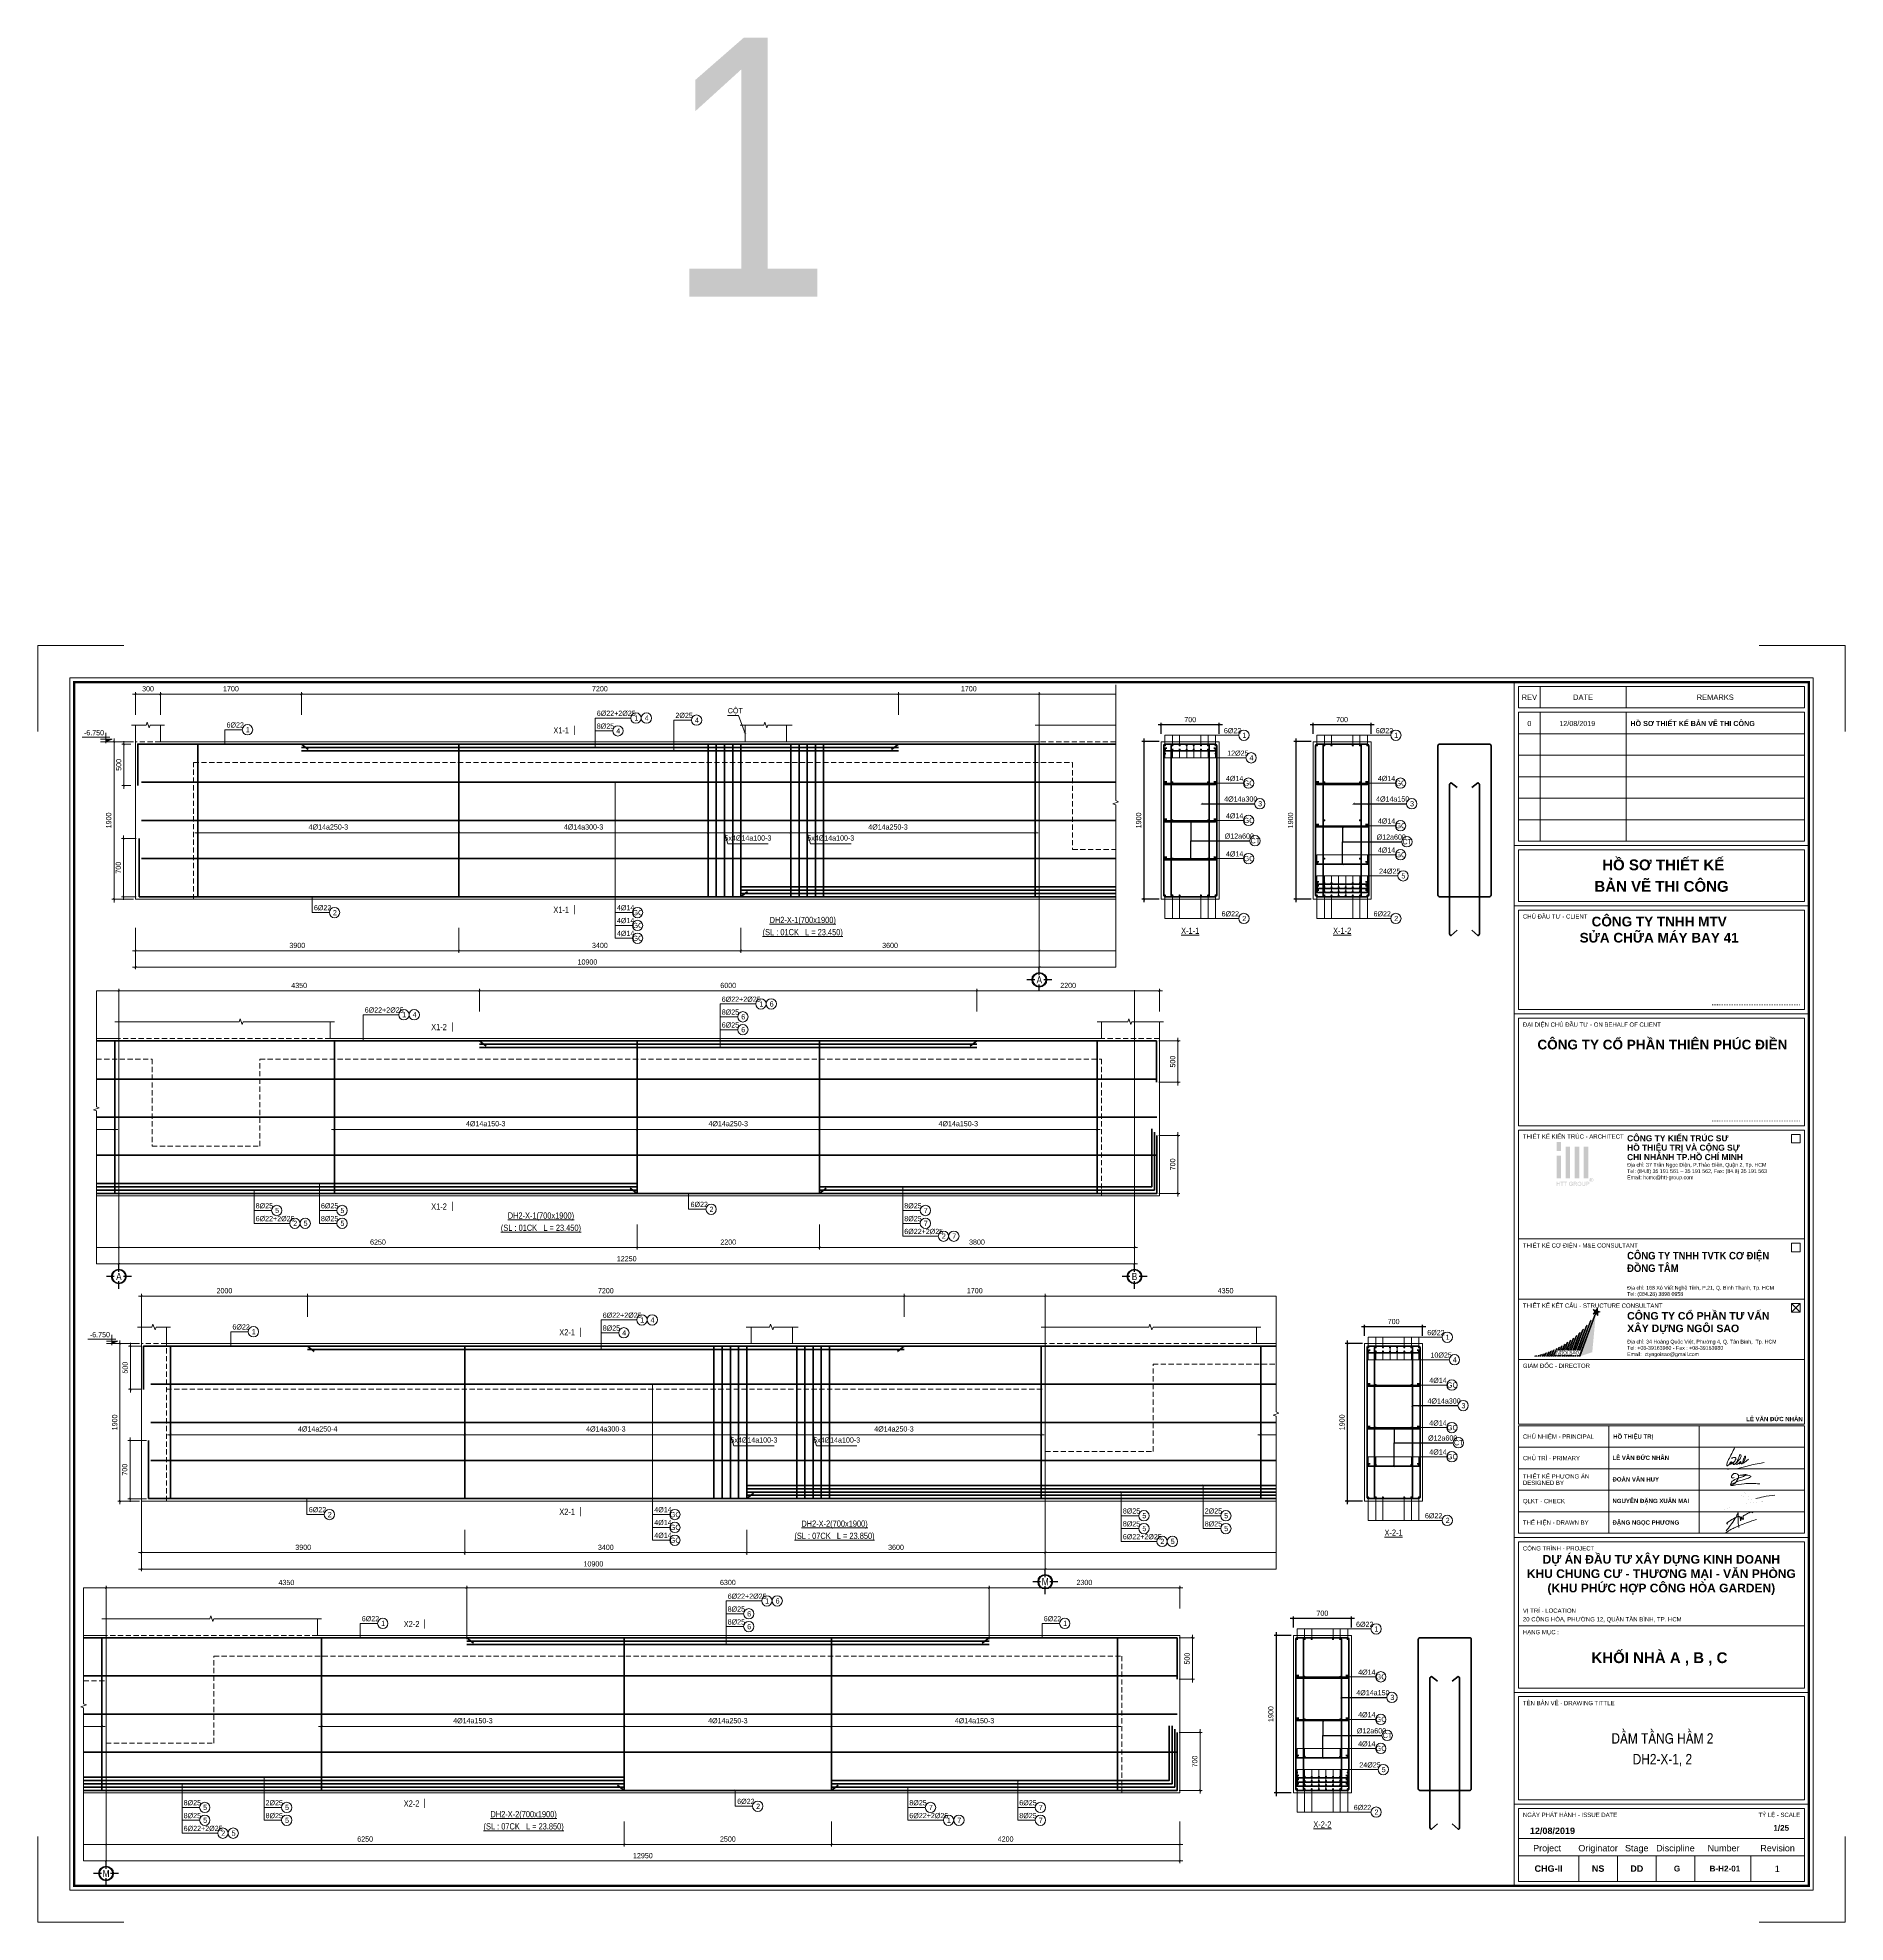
# Model space of a CAD drawing. Header units: millimetres. Extents: x 3014920 to 3563667, y -1638653 to -1356471.
# Drawn here: x 3018599 to 3040401, y -1601326 to -1578594 of the extents above; entities that cross this region are included whole.
import ezdxf
from ezdxf.enums import TextEntityAlignment as Align
from ezdxf.xclip import XClip

# ---------------------------------------------------------------- set-up
doc = ezdxf.new("R2010")
doc.units = ezdxf.units.MM
doc.header["$MEASUREMENT"] = 0
doc.header["$XCLIPFRAME"] = 0
doc.header["$PDMODE"] = 2
for name, pattern in [('6 TANG DIEN HINH 14-15$0$ACAD_ISO10W100', [18, 12, -3, 0, -3]), ('ACAD_ISO04W100', [30, 24, -3, 0, -3]), ('CENTER', [2, 1.25, -0.25, 0.25, -0.25]), ('HIDDEN', [0.375, 0.25, -0.125])]:
    doc.linetypes.add(name, pattern=pattern)
doc.layers.get('0').update_dxf_attribs({"lineweight": 9})
doc.layers.get('Defpoints').update_dxf_attribs({"color": 10, "lineweight": 0})
for name, color, linetype, lineweight in [('2', 2, 'Continuous', 20), ('CDAI', 21, 'Continuous', 40), ('CHG_XX_Khung ten$0$TEXT', 7, 'Continuous', 15), ('CHUNHO', 7, 'CENTER', 13), ('CHUTO', 51, 'Continuous', 15), ('CTHEP', 50, 'Continuous', 50), ('DBAO', 90, 'Continuous', 13), ('DGIONG', 130, 'Continuous', 13), ('HATCH', 154, 'Continuous', 9), ('KTH', 154, 'Continuous', 9), ('Net khuat', 8, 'HIDDEN', 13), ('TEXT', 7, 'Continuous', 15), ('TRUC', 251, 'ACAD_ISO04W100', 9)]:
    doc.layers.add(name, color=color, linetype=linetype, lineweight=lineweight)
doc.layers.add('8', color=8, linetype='Continuous')
doc.layers.add('CHG_XX_Khung ten$0$TKTC', color=1, linetype='Continuous')
doc.layers.add('CHG_XX_Khung ten$0$A1 BORDER$0$DGIONG', color=7, linetype='Continuous', lineweight=13, true_color=0x29ffff)
doc.layers.add('CHG_XX_Khung ten$0$A1 BORDER$0$STICK', color=7, linetype='Continuous', lineweight=9, true_color=0xe60000)
doc.styles.add('ArialB', font='arialbd.ttf')
doc.styles.add('CHG_XX_Khung ten$0$A1 BORDER$0$ARIAL', font='arial.ttf')
doc.styles.add('CHG_XX_Khung ten$0$A1 BORDER$0$Arial - Bold', font='arialbd.ttf', dxfattribs={"height": 2.5})
doc.styles.add('CHG_XX_Khung ten$0$A1 BORDER$0$Star-AvoBold', font='VAVOB_0.TTF')
doc.styles.add('CHG_XX_Khung ten$0$A1 BORDER$0$Title Block DD$0$ARIAL', font='arial.ttf')
doc.styles.add('CHG_XX_Khung ten$0$A1 BORDER$0$Title Block DD$0$Arial - Bold', font='arialbd.ttf', dxfattribs={"height": 2.5})
doc.styles.add('CHG_XX_Khung ten$0$arial', font='arial.ttf')
doc.styles.add('CHG_XX_Khung ten$0$Arial - Bold', font='arialbd.ttf')
doc.styles.add('CHG_XX_Khung ten$0$ArialB', font='arialbd.ttf')
doc.styles.add('CHG_XX_Khung ten$0$title block pccc$0$ARIAL', font='arial.ttf')
doc.styles.add('CHG_XX_Khung ten$0$title block pccc$0$Arial - Bold', font='arialbd.ttf', dxfattribs={"height": 2.5})
doc.styles.add('HELVECONDENSE', font='VHELVCN_0.TTF')
doc.styles.add('Star-HelCon', font='VHELVCN_0.TTF')
doc.styles.add('TTP-HelCon', font='VHELVCN_0.TTF')
doc.styles.add('VNI-HELVE-CONDENSE', font='VHELVCN_0.TTF')
doc.dimstyles.new('kc-25', dxfattribs={"dimtxt": 62.5, "dimasz": 20, "dimexe": 20, "dimexo": 50, "dimgap": 25, "dimtad": 3, "dimdec": 0, "dimzin": 0, "dimdsep": 46, "dimtxsty": 'VNI-HELVE-CONDENSE', "dimblk": 'DIM', "dimcen": 2.5, "dimclrd": 256, "dimclre": 154, "dimclrt": 7, "dimaunit": 1, "dimadec": 0, "dimazin": 0, "dimtfac": 1, "dimtdec": 0, "dimtix": 1, "dimtmove": 0, "dimatfit": 3, "dimldrblk": 'DOT', "dimfxl": 1, "dimtolj": 1, "dimtzin": 0, "dimarcsym": 0})
doc.dimstyles.new('TTP-25', dxfattribs={"dimscale": 25, "dimtxt": 2.5, "dimasz": 1, "dimexe": 1, "dimexo": 1, "dimgap": 0.09, "dimtad": 0, "dimdec": 4, "dimrnd": 1, "dimzin": 9, "dimdsep": 46, "dimtxsty": 'TTP-HelCon', "dimblk": 'ARCHTICK', "dimcen": 0.09, "dimdle": 1.5, "dimclrd": 256, "dimclre": 256, "dimclrt": 7, "dimadec": 0, "dimazin": 0, "dimtfac": 1, "dimtdec": 4, "dimtmove": 0, "dimatfit": 3, "dimldrblk": 'ARCHTICK', "dimfxl": 1, "dimtvp": 1, "dimtolj": 1, "dimtzin": 0, "dimarcsym": 0})

# ---------------------------------------------------------------- blocks, each defined once
blk = doc.blocks.new('_ArchTick')
at = {"color": 0, "linetype": 'ByBlock', "const_width": 0.15}
blk.add_lwpolyline([(-0.5, -0.5), (0.5, 0.5)], dxfattribs=at)
blk = doc.blocks.new('*D306')
at = {"layer": 'Defpoints', "color": 0, "transparency": 16777216}
for p in [(0, 226), (10900, 226), (0, -275)]:
    blk.add_point(p, dxfattribs=at)
at = {"layer": 'KTH', "lineweight": -2, "transparency": 16777216}
for p, q in [((0, 201), (0, -300)), ((10900, 201), (10900, -300)), ((10938, -275), (-38, -275))]:
    blk.add_line(p, q, dxfattribs=at)
at = {"layer": 'KTH', "lineweight": -2, "transparency": 16777216, "xscale": 25, "yscale": 25, "zscale": 25, "rotation": 180}
blk.add_blockref('_ArchTick', (0, -275), dxfattribs=at)
at = {"layer": 'KTH', "lineweight": -2, "transparency": 16777216, "xscale": 25, "yscale": 25, "zscale": 25}
blk.add_blockref('_ArchTick', (10900, -275), dxfattribs=at)
at = {"layer": 'KTH', "color": 7, "transparency": 16777216, "insert": (5450, -211), "char_height": 62.5, "attachment_point": 5, "style": 'TTP-HelCon'}
blk.add_mtext('\\A1;10900', dxfattribs=at)
blk = doc.blocks.new('*D307')
at = {"layer": 'Defpoints', "color": 0, "transparency": 16777216}
for p in [(2000, 3020), (2000, 2746), (9200, 2746)]:
    blk.add_point(p, dxfattribs=at)
at = {"layer": 'KTH', "lineweight": -2, "transparency": 16777216}
for p, q in [((9238, 3020), (1962, 3020)), ((2000, 2771), (2000, 3045)), ((9200, 2771), (9200, 3045))]:
    blk.add_line(p, q, dxfattribs=at)
at = {"layer": 'KTH', "lineweight": -2, "transparency": 16777216, "xscale": 25, "yscale": 25, "zscale": 25, "rotation": 180}
blk.add_blockref('_ArchTick', (2000, 3020), dxfattribs=at)
at = {"layer": 'KTH', "lineweight": -2, "transparency": 16777216, "xscale": 25, "yscale": 25, "zscale": 25}
blk.add_blockref('_ArchTick', (9200, 3020), dxfattribs=at)
at = {"layer": 'KTH', "color": 7, "transparency": 16777216, "insert": (5600, 3084), "char_height": 62.5, "attachment_point": 5, "style": 'TTP-HelCon'}
blk.add_mtext('\\A1;7200', dxfattribs=at)
blk = doc.blocks.new('*D308')
at = {"layer": 'Defpoints', "color": 0, "transparency": 16777216}
for p in [(0, 3020), (0, 2746), (2000, 2746)]:
    blk.add_point(p, dxfattribs=at)
at = {"layer": 'KTH', "lineweight": -2, "transparency": 16777216}
for p, q in [((2037, 3020), (-38, 3020)), ((0, 2771), (0, 3045)), ((2000, 2771), (2000, 3045))]:
    blk.add_line(p, q, dxfattribs=at)
at = {"layer": 'KTH', "lineweight": -2, "transparency": 16777216, "xscale": 25, "yscale": 25, "zscale": 25, "rotation": 180}
blk.add_blockref('_ArchTick', (0, 3020), dxfattribs=at)
at = {"layer": 'KTH', "lineweight": -2, "transparency": 16777216, "xscale": 25, "yscale": 25, "zscale": 25}
blk.add_blockref('_ArchTick', (2000, 3020), dxfattribs=at)
at = {"layer": 'KTH', "color": 7, "transparency": 16777216, "insert": (1000, 3084), "char_height": 62.5, "attachment_point": 5, "style": 'TTP-HelCon'}
blk.add_mtext('\\A1;2000', dxfattribs=at)
blk = doc.blocks.new('*D309')
at = {"layer": 'Defpoints', "color": 0, "transparency": 16777216}
for p in [(0, 226), (3900, 226), (3900, -75)]:
    blk.add_point(p, dxfattribs=at)
at = {"layer": 'KTH', "lineweight": -2, "transparency": 16777216}
for p, q in [((0, 201), (0, -100)), ((3900, 201), (3900, -100)), ((-38, -75), (3937, -75))]:
    blk.add_line(p, q, dxfattribs=at)
at = {"layer": 'KTH', "lineweight": -2, "transparency": 16777216, "xscale": 25, "yscale": 25, "zscale": 25, "rotation": 180}
blk.add_blockref('_ArchTick', (0, -75), dxfattribs=at)
at = {"layer": 'KTH', "lineweight": -2, "transparency": 16777216, "xscale": 25, "yscale": 25, "zscale": 25}
blk.add_blockref('_ArchTick', (3900, -75), dxfattribs=at)
at = {"layer": 'KTH', "color": 7, "transparency": 16777216, "insert": (1950, -11), "char_height": 62.5, "attachment_point": 5, "style": 'TTP-HelCon'}
blk.add_mtext('\\A1;3900', dxfattribs=at)
blk = doc.blocks.new('*D310')
at = {"layer": 'Defpoints', "color": 0, "transparency": 16777216}
for p in [(3900, 226), (7300, 226), (7300, -75)]:
    blk.add_point(p, dxfattribs=at)
at = {"layer": 'KTH', "lineweight": -2, "transparency": 16777216}
for p, q in [((3900, 201), (3900, -100)), ((7300, 201), (7300, -100)), ((3862, -75), (7338, -75))]:
    blk.add_line(p, q, dxfattribs=at)
at = {"layer": 'KTH', "lineweight": -2, "transparency": 16777216, "xscale": 25, "yscale": 25, "zscale": 25, "rotation": 180}
blk.add_blockref('_ArchTick', (3900, -75), dxfattribs=at)
at = {"layer": 'KTH', "lineweight": -2, "transparency": 16777216, "xscale": 25, "yscale": 25, "zscale": 25}
blk.add_blockref('_ArchTick', (7300, -75), dxfattribs=at)
at = {"layer": 'KTH', "color": 7, "transparency": 16777216, "insert": (5600, -11), "char_height": 62.5, "attachment_point": 5, "style": 'TTP-HelCon'}
blk.add_mtext('\\A1;3400', dxfattribs=at)
blk = doc.blocks.new('*D311')
at = {"layer": 'Defpoints', "color": 0, "transparency": 16777216}
for p in [(350, 1844), (3900, 1844), (3900, 1346)]:
    blk.add_point(p, dxfattribs=at)
at = {"layer": 'KTH', "lineweight": -2, "transparency": 16777216}
for p, q in [((350, 1819), (350, 1321)), ((3900, 1819), (3900, 1321)), ((312, 1346), (3937, 1346))]:
    blk.add_line(p, q, dxfattribs=at)
at = {"layer": 'KTH', "lineweight": -2, "transparency": 16777216, "xscale": 25, "yscale": 25, "zscale": 25, "rotation": 180}
blk.add_blockref('_ArchTick', (350, 1346), dxfattribs=at)
at = {"layer": 'KTH', "lineweight": -2, "transparency": 16777216, "xscale": 25, "yscale": 25, "zscale": 25}
blk.add_blockref('_ArchTick', (3900, 1346), dxfattribs=at)
at = {"layer": 'KTH', "color": 7, "transparency": 16777216, "insert": (2125, 1416), "char_height": 62.5, "attachment_point": 5, "style": 'TTP-HelCon'}
blk.add_mtext('\\A1;4Þ14a250-4', dxfattribs=at)
blk = doc.blocks.new('*D312')
at = {"layer": 'Defpoints', "color": 0, "transparency": 16777216}
for p in [(3900, 1844), (7300, 1844), (7300, 1346)]:
    blk.add_point(p, dxfattribs=at)
at = {"layer": 'KTH', "lineweight": -2, "transparency": 16777216}
for p, q in [((3900, 1819), (3900, 1321)), ((7300, 1819), (7300, 1321)), ((3862, 1346), (7338, 1346))]:
    blk.add_line(p, q, dxfattribs=at)
at = {"layer": 'KTH', "lineweight": -2, "transparency": 16777216, "xscale": 25, "yscale": 25, "zscale": 25, "rotation": 180}
blk.add_blockref('_ArchTick', (3900, 1346), dxfattribs=at)
at = {"layer": 'KTH', "lineweight": -2, "transparency": 16777216, "xscale": 25, "yscale": 25, "zscale": 25}
blk.add_blockref('_ArchTick', (7300, 1346), dxfattribs=at)
at = {"layer": 'KTH', "color": 7, "transparency": 16777216, "insert": (5600, 1416), "char_height": 62.5, "attachment_point": 5, "style": 'TTP-HelCon'}
blk.add_mtext('\\A1;4Þ14a300-3', dxfattribs=at)
blk = doc.blocks.new('dau truc')
blk.add_circle((0, 0), 180)
at = {"layer": '8'}
for p, q in [((0, 127), (0, 345)), ((-127, 0), (-345, 0)), ((0, -345), (0, -127)), ((345, 0), (127, 0))]:
    blk.add_line(p, q, dxfattribs=at)
blk.add_circle((0, 0), 200, dxfattribs=at)
at = {"layer": 'TEXT', "style": 'HELVECONDENSE'}
blk.add_attdef('A', text='', height=233, dxfattribs=at).set_placement((0, 0), align=Align.MIDDLE)
blk = doc.blocks.new('*D313')
at = {"layer": 'Defpoints', "color": 0, "transparency": 16777216}
for p in [(19650, 226), (23850, 226), (23850, -75)]:
    blk.add_point(p, dxfattribs=at)
at = {"layer": 'KTH', "lineweight": -2, "transparency": 16777216}
for p, q in [((19650, 201), (19650, -100)), ((23850, 201), (23850, -100)), ((19613, -75), (23888, -75))]:
    blk.add_line(p, q, dxfattribs=at)
at = {"layer": 'KTH', "lineweight": -2, "transparency": 16777216, "xscale": 25, "yscale": 25, "zscale": 25, "rotation": 180}
blk.add_blockref('_ArchTick', (19650, -75), dxfattribs=at)
at = {"layer": 'KTH', "lineweight": -2, "transparency": 16777216, "xscale": 25, "yscale": 25, "zscale": 25}
blk.add_blockref('_ArchTick', (23850, -75), dxfattribs=at)
at = {"layer": 'KTH', "color": 7, "transparency": 16777216, "insert": (21750, -11), "char_height": 62.5, "attachment_point": 5, "style": 'TTP-HelCon'}
blk.add_mtext('\\A1;4200', dxfattribs=at)
blk = doc.blocks.new('*D314')
at = {"layer": 'Defpoints', "color": 0, "transparency": 16777216}
for p in [(23850, 3020), (21550, 2746), (23850, 2746)]:
    blk.add_point(p, dxfattribs=at)
at = {"layer": 'KTH', "lineweight": -2, "transparency": 16777216}
for p, q in [((21513, 3020), (23888, 3020)), ((21550, 2771), (21550, 3045)), ((23850, 2771), (23850, 3045))]:
    blk.add_line(p, q, dxfattribs=at)
at = {"layer": 'KTH', "lineweight": -2, "transparency": 16777216, "xscale": 25, "yscale": 25, "zscale": 25, "rotation": 180}
blk.add_blockref('_ArchTick', (21550, 3020), dxfattribs=at)
at = {"layer": 'KTH', "lineweight": -2, "transparency": 16777216, "xscale": 25, "yscale": 25, "zscale": 25}
blk.add_blockref('_ArchTick', (23850, 3020), dxfattribs=at)
at = {"layer": 'KTH', "color": 7, "transparency": 16777216, "insert": (22700, 3084), "char_height": 62.5, "attachment_point": 5, "style": 'TTP-HelCon'}
blk.add_mtext('\\A1;2300', dxfattribs=at)
blk = doc.blocks.new('DIM')
h = blk.add_hatch(color=1)
h.paths.add_polyline_path([(0.5, 0.3, 1), (0.3, 0.5), (-0.2, 0), (0.2, 0)])
h.paths.add_polyline_path([(0.2, 0), (-0.2, 0), (-0.5, -0.3, 1), (-0.3, -0.5)])
at = {"color": 9}
for p, q in [((-0.2, 0), (-1.5, 0)), ((0.2, 0), (1.5, 0))]:
    blk.add_line(p, q, dxfattribs=at)
at = {"color": 1}
for p, q in [((-0.5, -0.3), (0.3, 0.5)), ((-0.3, -0.5), (0.5, 0.3)), ((-0.2, 0), (0.2, 0))]:
    blk.add_line(p, q, dxfattribs=at)
blk.add_arc((-0.4, -0.4), 0.138, 135, 315, dxfattribs=at)
blk = doc.blocks.new('*D315')
at = {"layer": 'Defpoints', "color": 0, "transparency": 16777216}
for p in [(0, 2446), (-260, 546), (0, 546)]:
    blk.add_point(p, dxfattribs=at)
at = {"layer": 'KTH', "lineweight": -2, "transparency": 16777216}
for p, q in [((-25, 2446), (-285, 2446)), ((-260, 2484), (-260, 509)), ((-25, 546), (-285, 546))]:
    blk.add_line(p, q, dxfattribs=at)
at = {"layer": 'KTH', "lineweight": -2, "transparency": 16777216, "xscale": 25, "yscale": 25, "zscale": 25}
for p, rotation in [((-260, 2446), 90), ((-260, 546), 270)]:
    blk.add_blockref('_ArchTick', p, dxfattribs=dict(at, rotation=rotation))
at = {"layer": 'KTH', "color": 7, "transparency": 16777216, "insert": (-324, 1496), "char_height": 62.5, "attachment_point": 5, "rotation": 90, "style": 'TTP-HelCon'}
blk.add_mtext('\\A1;1900', dxfattribs=at)
blk = doc.blocks.new('CODE')
at = {"layer": 'DBAO'}
for p, q in [((-63, 0), (-138, 30)), ((-138, 30), (0, 30)), ((-138, 0), (0, 0)), ((-113, 55), (224, 55)), ((-63, -20), (-63, 105))]:
    blk.add_line(p, q, dxfattribs=at)
at = {"layer": 'HATCH', "color": 1}
blk.add_solid([(-63, 0), (-138, 30), (-63, 30)], dxfattribs=at)
blk = doc.blocks.new('*D316')
at = {"layer": 'Defpoints', "color": 0, "transparency": 16777216}
for p in [(7300, 1844), (10850, 1844), (7300, 1346)]:
    blk.add_point(p, dxfattribs=at)
at = {"layer": 'KTH', "lineweight": -2, "transparency": 16777216}
for p, q in [((7300, 1819), (7300, 1321)), ((10850, 1819), (10850, 1321)), ((10888, 1346), (7263, 1346))]:
    blk.add_line(p, q, dxfattribs=at)
at = {"layer": 'KTH', "lineweight": -2, "transparency": 16777216, "xscale": 25, "yscale": 25, "zscale": 25, "rotation": 180}
blk.add_blockref('_ArchTick', (7300, 1346), dxfattribs=at)
at = {"layer": 'KTH', "lineweight": -2, "transparency": 16777216, "xscale": 25, "yscale": 25, "zscale": 25}
blk.add_blockref('_ArchTick', (10850, 1346), dxfattribs=at)
at = {"layer": 'KTH', "color": 7, "transparency": 16777216, "insert": (9075, 1416), "char_height": 62.5, "attachment_point": 5, "style": 'TTP-HelCon'}
blk.add_mtext('\\A1;4Þ14a250-3', dxfattribs=at)
blk = doc.blocks.new('*D317')
at = {"layer": 'Defpoints', "color": 0, "transparency": 16777216}
for p in [(10900, 3020), (9200, 2746), (10900, 2746)]:
    blk.add_point(p, dxfattribs=at)
at = {"layer": 'KTH', "lineweight": -2, "transparency": 16777216}
for p, q in [((9163, 3020), (10938, 3020)), ((9200, 2771), (9200, 3045)), ((10900, 2771), (10900, 3045))]:
    blk.add_line(p, q, dxfattribs=at)
at = {"layer": 'KTH', "lineweight": -2, "transparency": 16777216, "xscale": 25, "yscale": 25, "zscale": 25, "rotation": 180}
blk.add_blockref('_ArchTick', (9200, 3020), dxfattribs=at)
at = {"layer": 'KTH', "lineweight": -2, "transparency": 16777216, "xscale": 25, "yscale": 25, "zscale": 25}
blk.add_blockref('_ArchTick', (10900, 3020), dxfattribs=at)
at = {"layer": 'KTH', "color": 7, "transparency": 16777216, "insert": (10050, 3084), "char_height": 62.5, "attachment_point": 5, "style": 'TTP-HelCon'}
blk.add_mtext('\\A1;1700', dxfattribs=at)
blk = doc.blocks.new('*D318')
at = {"layer": 'Defpoints', "color": 0, "transparency": 16777216}
for p in [(17150, 1844), (19650, 1844), (17150, 1346)]:
    blk.add_point(p, dxfattribs=at)
at = {"layer": 'KTH', "lineweight": -2, "transparency": 16777216}
for p, q in [((17150, 1819), (17150, 1321)), ((19650, 1819), (19650, 1321)), ((19688, 1346), (17112, 1346))]:
    blk.add_line(p, q, dxfattribs=at)
at = {"layer": 'KTH', "lineweight": -2, "transparency": 16777216, "xscale": 25, "yscale": 25, "zscale": 25, "rotation": 180}
blk.add_blockref('_ArchTick', (17150, 1346), dxfattribs=at)
at = {"layer": 'KTH', "lineweight": -2, "transparency": 16777216, "xscale": 25, "yscale": 25, "zscale": 25}
blk.add_blockref('_ArchTick', (19650, 1346), dxfattribs=at)
at = {"layer": 'KTH', "color": 7, "transparency": 16777216, "insert": (18400, 1416), "char_height": 62.5, "attachment_point": 5, "style": 'TTP-HelCon'}
blk.add_mtext('\\A1;4Þ14a250-3', dxfattribs=at)
blk = doc.blocks.new('*D319')
at = {"layer": 'Defpoints', "color": 0, "transparency": 16777216}
for p in [(17150, 1844), (13500, 1819), (17150, 1346)]:
    blk.add_point(p, dxfattribs=at)
at = {"layer": 'KTH', "lineweight": -2, "transparency": 16777216}
for p, q in [((13500, 1794), (13500, 1321)), ((17150, 1819), (17150, 1321)), ((13463, 1346), (17187, 1346))]:
    blk.add_line(p, q, dxfattribs=at)
at = {"layer": 'KTH', "lineweight": -2, "transparency": 16777216, "xscale": 25, "yscale": 25, "zscale": 25, "rotation": 180}
blk.add_blockref('_ArchTick', (13500, 1346), dxfattribs=at)
at = {"layer": 'KTH', "lineweight": -2, "transparency": 16777216, "xscale": 25, "yscale": 25, "zscale": 25}
blk.add_blockref('_ArchTick', (17150, 1346), dxfattribs=at)
at = {"layer": 'KTH', "color": 7, "transparency": 16777216, "insert": (15325, 1416), "char_height": 62.5, "attachment_point": 5, "style": 'TTP-HelCon'}
blk.add_mtext('\\A1;4Þ14a150-3', dxfattribs=at)
blk = doc.blocks.new('*D320')
at = {"layer": 'Defpoints', "color": 0, "transparency": 16777216}
for p in [(19650, 1844), (23100, 1844), (19650, 1346)]:
    blk.add_point(p, dxfattribs=at)
at = {"layer": 'KTH', "lineweight": -2, "transparency": 16777216}
for p, q in [((19650, 1819), (19650, 1321)), ((23100, 1819), (23100, 1321)), ((23138, 1346), (19613, 1346))]:
    blk.add_line(p, q, dxfattribs=at)
at = {"layer": 'KTH', "lineweight": -2, "transparency": 16777216, "xscale": 25, "yscale": 25, "zscale": 25, "rotation": 180}
blk.add_blockref('_ArchTick', (19650, 1346), dxfattribs=at)
at = {"layer": 'KTH', "lineweight": -2, "transparency": 16777216, "xscale": 25, "yscale": 25, "zscale": 25}
blk.add_blockref('_ArchTick', (23100, 1346), dxfattribs=at)
at = {"layer": 'KTH', "color": 7, "transparency": 16777216, "insert": (21375, 1416), "char_height": 62.5, "attachment_point": 5, "style": 'TTP-HelCon'}
blk.add_mtext('\\A1;4Þ14a150-3', dxfattribs=at)
blk = doc.blocks.new('*D321')
at = {"layer": 'Defpoints', "color": 0, "transparency": 16777216}
for p in [(7300, 226), (10900, 226), (7300, -75)]:
    blk.add_point(p, dxfattribs=at)
at = {"layer": 'KTH', "lineweight": -2, "transparency": 16777216}
for p, q in [((7300, 201), (7300, -100)), ((10900, 201), (10900, -100)), ((10938, -75), (7263, -75))]:
    blk.add_line(p, q, dxfattribs=at)
at = {"layer": 'KTH', "lineweight": -2, "transparency": 16777216, "xscale": 25, "yscale": 25, "zscale": 25, "rotation": 180}
blk.add_blockref('_ArchTick', (7300, -75), dxfattribs=at)
at = {"layer": 'KTH', "lineweight": -2, "transparency": 16777216, "xscale": 25, "yscale": 25, "zscale": 25}
blk.add_blockref('_ArchTick', (10900, -75), dxfattribs=at)
at = {"layer": 'KTH', "color": 7, "transparency": 16777216, "insert": (9100, -11), "char_height": 62.5, "attachment_point": 5, "style": 'TTP-HelCon'}
blk.add_mtext('\\A1;3600', dxfattribs=at)
blk = doc.blocks.new('*D322')
at = {"layer": 'Defpoints', "color": 0, "transparency": 16777216}
for p in [(10900, 226), (17150, 226), (10900, -75)]:
    blk.add_point(p, dxfattribs=at)
at = {"layer": 'KTH', "lineweight": -2, "transparency": 16777216}
for p, q in [((10900, 201), (10900, -100)), ((17150, 201), (17150, -100)), ((17187, -75), (10863, -75))]:
    blk.add_line(p, q, dxfattribs=at)
at = {"layer": 'KTH', "lineweight": -2, "transparency": 16777216, "xscale": 25, "yscale": 25, "zscale": 25, "rotation": 180}
blk.add_blockref('_ArchTick', (10900, -75), dxfattribs=at)
at = {"layer": 'KTH', "lineweight": -2, "transparency": 16777216, "xscale": 25, "yscale": 25, "zscale": 25}
blk.add_blockref('_ArchTick', (17150, -75), dxfattribs=at)
at = {"layer": 'KTH', "color": 7, "transparency": 16777216, "insert": (14025, -11), "char_height": 62.5, "attachment_point": 5, "style": 'TTP-HelCon'}
blk.add_mtext('\\A1;6250', dxfattribs=at)
blk = doc.blocks.new('*D323')
at = {"layer": 'Defpoints', "color": 0, "transparency": 16777216}
for p in [(17150, 226), (19650, 226), (19650, -75)]:
    blk.add_point(p, dxfattribs=at)
at = {"layer": 'KTH', "lineweight": -2, "transparency": 16777216}
for p, q in [((17150, 201), (17150, -100)), ((19650, 201), (19650, -100)), ((17112, -75), (19688, -75))]:
    blk.add_line(p, q, dxfattribs=at)
at = {"layer": 'KTH', "lineweight": -2, "transparency": 16777216, "xscale": 25, "yscale": 25, "zscale": 25, "rotation": 180}
blk.add_blockref('_ArchTick', (17150, -75), dxfattribs=at)
at = {"layer": 'KTH', "lineweight": -2, "transparency": 16777216, "xscale": 25, "yscale": 25, "zscale": 25}
blk.add_blockref('_ArchTick', (19650, -75), dxfattribs=at)
at = {"layer": 'KTH', "color": 7, "transparency": 16777216, "insert": (18400, -11), "char_height": 62.5, "attachment_point": 5, "style": 'TTP-HelCon'}
blk.add_mtext('\\A1;2500', dxfattribs=at)
blk = doc.blocks.new('*D324')
at = {"layer": 'Defpoints', "color": 0, "transparency": 16777216}
for p in [(10900, 226), (23850, 226), (23850, -275)]:
    blk.add_point(p, dxfattribs=at)
at = {"layer": 'KTH', "lineweight": -2, "transparency": 16777216}
for p, q in [((10900, 201), (10900, -300)), ((23850, 201), (23850, -300)), ((10863, -275), (23888, -275))]:
    blk.add_line(p, q, dxfattribs=at)
at = {"layer": 'KTH', "lineweight": -2, "transparency": 16777216, "xscale": 25, "yscale": 25, "zscale": 25, "rotation": 180}
blk.add_blockref('_ArchTick', (10900, -275), dxfattribs=at)
at = {"layer": 'KTH', "lineweight": -2, "transparency": 16777216, "xscale": 25, "yscale": 25, "zscale": 25}
blk.add_blockref('_ArchTick', (23850, -275), dxfattribs=at)
at = {"layer": 'KTH', "color": 7, "transparency": 16777216, "insert": (17375, -211), "char_height": 62.5, "attachment_point": 5, "style": 'TTP-HelCon'}
blk.add_mtext('\\A1;12950', dxfattribs=at)
blk = doc.blocks.new('MC')
at = {"layer": 'CTHEP', "const_width": 10, "elevation": 0}
blk.add_lwpolyline([(36, 150), (36, 0)], dxfattribs=at)
at = {"layer": 'TEXT', "style": 'TTP-HelCon'}
blk.add_attdef('A', text='', height=100, dxfattribs=at).set_placement((-50, 26), align=Align.RIGHT)
blk = doc.blocks.new('*D325')
at = {"layer": 'Defpoints', "color": 0, "transparency": 16777216}
for p in [(25, 2416), (-134, 1895), (25, 1895)]:
    blk.add_point(p, dxfattribs=at)
at = {"layer": 'KTH', "lineweight": -2, "transparency": 16777216}
for p, q in [((0, 2416), (-159, 2416)), ((-134, 2454), (-134, 1857)), ((0, 1895), (-159, 1895))]:
    blk.add_line(p, q, dxfattribs=at)
at = {"layer": 'KTH', "lineweight": -2, "transparency": 16777216, "xscale": 25, "yscale": 25, "zscale": 25}
for p, rotation in [((-134, 2416), 90), ((-134, 1895), 270)]:
    blk.add_blockref('_ArchTick', p, dxfattribs=dict(at, rotation=rotation))
at = {"layer": 'KTH', "color": 7, "transparency": 16777216, "insert": (-198, 2156), "char_height": 62.5, "attachment_point": 5, "rotation": 90, "style": 'TTP-HelCon'}
blk.add_mtext('\\A1;500', dxfattribs=at)
blk = doc.blocks.new('*D326')
at = {"layer": 'Defpoints', "color": 0, "transparency": 16777216}
for p in [(84, 1276), (-139, 576), (84, 576)]:
    blk.add_point(p, dxfattribs=at)
at = {"layer": 'KTH', "lineweight": -2, "transparency": 16777216}
for p, q in [((59, 1276), (-164, 1276)), ((-139, 1314), (-139, 539)), ((59, 576), (-164, 576))]:
    blk.add_line(p, q, dxfattribs=at)
at = {"layer": 'KTH', "lineweight": -2, "transparency": 16777216, "xscale": 25, "yscale": 25, "zscale": 25}
for p, rotation in [((-139, 1276), 90), ((-139, 576), 270)]:
    blk.add_blockref('_ArchTick', p, dxfattribs=dict(at, rotation=rotation))
at = {"layer": 'KTH', "color": 7, "transparency": 16777216, "insert": (-203, 926), "char_height": 62.5, "attachment_point": 5, "rotation": 90, "style": 'TTP-HelCon'}
blk.add_mtext('\\A1;700', dxfattribs=at)
blk = doc.blocks.new('*D327')
at = {"layer": 'Defpoints', "color": 0, "transparency": 16777216}
for p in [(23820, 1276), (23820, 574), (24096, 574)]:
    blk.add_point(p, dxfattribs=at)
at = {"layer": 'KTH', "lineweight": -2, "transparency": 16777216}
for p, q in [((23845, 1276), (24121, 1276)), ((24096, 1314), (24096, 537)), ((23845, 574), (24121, 574))]:
    blk.add_line(p, q, dxfattribs=at)
at = {"layer": 'KTH', "lineweight": -2, "transparency": 16777216, "xscale": 25, "yscale": 25, "zscale": 25}
for p, rotation in [((24096, 1276), 90), ((24096, 574), 270)]:
    blk.add_blockref('_ArchTick', p, dxfattribs=dict(at, rotation=rotation))
at = {"layer": 'KTH', "color": 7, "transparency": 16777216, "insert": (24032, 925), "char_height": 62.5, "attachment_point": 5, "rotation": 90, "style": 'TTP-HelCon'}
blk.add_mtext('\\A1;700', dxfattribs=at)
blk = doc.blocks.new('*D328')
at = {"layer": 'Defpoints', "color": 0, "transparency": 16777216}
for p in [(23818, 2416), (23818, 1916), (24003, 1916)]:
    blk.add_point(p, dxfattribs=at)
at = {"layer": 'KTH', "lineweight": -2, "transparency": 16777216}
for p, q in [((23843, 2416), (24028, 2416)), ((24003, 2454), (24003, 1879)), ((23843, 1916), (24028, 1916))]:
    blk.add_line(p, q, dxfattribs=at)
at = {"layer": 'KTH', "lineweight": -2, "transparency": 16777216, "xscale": 25, "yscale": 25, "zscale": 25}
for p, rotation in [((24003, 2416), 90), ((24003, 1916), 270)]:
    blk.add_blockref('_ArchTick', p, dxfattribs=dict(at, rotation=rotation))
at = {"layer": 'KTH', "color": 7, "transparency": 16777216, "insert": (23939, 2166), "char_height": 62.5, "attachment_point": 5, "rotation": 90, "style": 'TTP-HelCon'}
blk.add_mtext('\\A1;500', dxfattribs=at)
blk = doc.blocks.new('*D329')
at = {"layer": 'Defpoints', "color": 0, "transparency": 16777216}
for p in [(15250, 3020), (15250, 2376), (21550, 2376)]:
    blk.add_point(p, dxfattribs=at)
at = {"layer": 'KTH', "lineweight": -2, "transparency": 16777216}
for p, q in [((21588, 3020), (15212, 3020)), ((15250, 2401), (15250, 3045)), ((21550, 2401), (21550, 3045))]:
    blk.add_line(p, q, dxfattribs=at)
at = {"layer": 'KTH', "lineweight": -2, "transparency": 16777216, "xscale": 25, "yscale": 25, "zscale": 25}
for p, rotation in [((15250, 3020), 179.9999999928344), ((21550, 3020), 359.9999999928344)]:
    blk.add_blockref('_ArchTick', p, dxfattribs=dict(at, rotation=rotation))
at = {"layer": 'KTH', "color": 7, "transparency": 16777216, "insert": (18400, 3084), "char_height": 62.5, "attachment_point": 5, "rotation": 360, "style": 'TTP-HelCon'}
blk.add_mtext('\\A1;6300', dxfattribs=at)
blk = doc.blocks.new('*D330')
at = {"layer": 'Defpoints', "color": 0, "transparency": 16777216}
for p in [(15250, 3020), (10900, 2732), (15250, 2732)]:
    blk.add_point(p, dxfattribs=at)
at = {"layer": 'KTH', "lineweight": -2, "transparency": 16777216}
for p, q in [((10863, 3020), (15287, 3020)), ((10900, 2757), (10900, 3045)), ((15250, 2757), (15250, 3045))]:
    blk.add_line(p, q, dxfattribs=at)
at = {"layer": 'KTH', "lineweight": -2, "transparency": 16777216, "xscale": 25, "yscale": 25, "zscale": 25, "rotation": 180}
blk.add_blockref('_ArchTick', (10900, 3020), dxfattribs=at)
at = {"layer": 'KTH', "lineweight": -2, "transparency": 16777216, "xscale": 25, "yscale": 25, "zscale": 25}
blk.add_blockref('_ArchTick', (15250, 3020), dxfattribs=at)
at = {"layer": 'KTH', "color": 7, "transparency": 16777216, "insert": (13075, 3084), "char_height": 62.5, "attachment_point": 5, "style": 'TTP-HelCon'}
blk.add_mtext('\\A1;4350', dxfattribs=at)
blk = doc.blocks.new('*D331')
at = {"layer": 'Defpoints', "color": 0, "transparency": 16777216}
for p in [(6904, 1844), (7300, 1819), (7300, 1346)]:
    blk.add_point(p, dxfattribs=at)
at = {"layer": 'KTH', "lineweight": -2, "transparency": 16777216}
for p, q in [((6904, 1819), (6904, 1321)), ((7300, 1794), (7300, 1321)), ((6867, 1346), (7338, 1346)), ((7102, 1346), (7142, 1213)), ((7142, 1213), (7630, 1213))]:
    blk.add_line(p, q, dxfattribs=at)
at = {"layer": 'KTH', "lineweight": -2, "transparency": 16777216, "xscale": 25, "yscale": 25, "zscale": 25, "rotation": 180}
blk.add_blockref('_ArchTick', (6904, 1346), dxfattribs=at)
at = {"layer": 'KTH', "lineweight": -2, "transparency": 16777216, "xscale": 25, "yscale": 25, "zscale": 25}
blk.add_blockref('_ArchTick', (7300, 1346), dxfattribs=at)
at = {"layer": 'KTH', "color": 7, "transparency": 16777216, "insert": (7386, 1283), "char_height": 62.5, "attachment_point": 5, "style": 'TTP-HelCon'}
blk.add_mtext('\\A1;5x4Þ14a100-3', dxfattribs=at)
blk = doc.blocks.new('*D332')
at = {"layer": 'Defpoints', "color": 0, "transparency": 16777216}
for p in [(7903, 1844), (8299, 1819), (8299, 1346)]:
    blk.add_point(p, dxfattribs=at)
at = {"layer": 'KTH', "lineweight": -2, "transparency": 16777216}
for p, q in [((7903, 1819), (7903, 1321)), ((8299, 1794), (8299, 1321)), ((7865, 1346), (8336, 1346)), ((8101, 1346), (8141, 1213)), ((8141, 1213), (8628, 1213))]:
    blk.add_line(p, q, dxfattribs=at)
at = {"layer": 'KTH', "lineweight": -2, "transparency": 16777216, "xscale": 25, "yscale": 25, "zscale": 25, "rotation": 180}
blk.add_blockref('_ArchTick', (7903, 1346), dxfattribs=at)
at = {"layer": 'KTH', "lineweight": -2, "transparency": 16777216, "xscale": 25, "yscale": 25, "zscale": 25}
blk.add_blockref('_ArchTick', (8299, 1346), dxfattribs=at)
at = {"layer": 'KTH', "color": 7, "transparency": 16777216, "insert": (8384, 1283), "char_height": 62.5, "attachment_point": 5, "style": 'TTP-HelCon'}
blk.add_mtext('\\A1;5x4Þ14a100-3', dxfattribs=at)
blk = doc.blocks.new('*D278')
at = {"layer": 'Defpoints', "color": 0, "transparency": 16777216}
for p in [(-25, -980), (10875, -980), (-25, -1481)]:
    blk.add_point(p, dxfattribs=at)
at = {"layer": 'KTH', "lineweight": -2, "transparency": 16777216}
for p, q in [((-25, -1005), (-25, -1506)), ((10875, -1005), (10875, -1506)), ((10913, -1481), (-62, -1481))]:
    blk.add_line(p, q, dxfattribs=at)
at = {"layer": 'KTH', "lineweight": -2, "transparency": 16777216, "xscale": 25, "yscale": 25, "zscale": 25, "rotation": 180}
blk.add_blockref('_ArchTick', (-25, -1481), dxfattribs=at)
at = {"layer": 'KTH', "lineweight": -2, "transparency": 16777216, "xscale": 25, "yscale": 25, "zscale": 25}
blk.add_blockref('_ArchTick', (10875, -1481), dxfattribs=at)
at = {"layer": 'KTH', "color": 7, "transparency": 16777216, "insert": (5425, -1418), "char_height": 62.5, "attachment_point": 5, "style": 'TTP-HelCon'}
blk.add_mtext('\\A1;10900', dxfattribs=at)
blk = doc.blocks.new('*D279')
at = {"layer": 'Defpoints', "color": 0, "transparency": 16777216}
for p in [(1975, 1814), (1975, 1540), (9175, 1540)]:
    blk.add_point(p, dxfattribs=at)
at = {"layer": 'KTH', "lineweight": -2, "transparency": 16777216}
for p, q in [((1975, 1565), (1975, 1839)), ((9175, 1565), (9175, 1839)), ((9213, 1814), (1938, 1814))]:
    blk.add_line(p, q, dxfattribs=at)
at = {"layer": 'KTH', "lineweight": -2, "transparency": 16777216, "xscale": 25, "yscale": 25, "zscale": 25, "rotation": 180}
blk.add_blockref('_ArchTick', (1975, 1814), dxfattribs=at)
at = {"layer": 'KTH', "lineweight": -2, "transparency": 16777216, "xscale": 25, "yscale": 25, "zscale": 25}
blk.add_blockref('_ArchTick', (9175, 1814), dxfattribs=at)
at = {"layer": 'KTH', "color": 7, "transparency": 16777216, "insert": (5575, 1878), "char_height": 62.5, "attachment_point": 5, "style": 'TTP-HelCon'}
blk.add_mtext('\\A1;7200', dxfattribs=at)
blk = doc.blocks.new('*D280')
at = {"layer": 'Defpoints', "color": 0, "transparency": 16777216}
for p in [(275, 1814), (275, 1540), (1975, 1540)]:
    blk.add_point(p, dxfattribs=at)
at = {"layer": 'KTH', "lineweight": -2, "transparency": 16777216}
for p, q in [((275, 1565), (275, 1839)), ((1975, 1565), (1975, 1839)), ((2013, 1814), (238, 1814))]:
    blk.add_line(p, q, dxfattribs=at)
at = {"layer": 'KTH', "lineweight": -2, "transparency": 16777216, "xscale": 25, "yscale": 25, "zscale": 25, "rotation": 180}
blk.add_blockref('_ArchTick', (275, 1814), dxfattribs=at)
at = {"layer": 'KTH', "lineweight": -2, "transparency": 16777216, "xscale": 25, "yscale": 25, "zscale": 25}
blk.add_blockref('_ArchTick', (1975, 1814), dxfattribs=at)
at = {"layer": 'KTH', "color": 7, "transparency": 16777216, "insert": (1125, 1878), "char_height": 62.5, "attachment_point": 5, "style": 'TTP-HelCon'}
blk.add_mtext('\\A1;1700', dxfattribs=at)
blk = doc.blocks.new('*D281')
at = {"layer": 'Defpoints', "color": 0, "transparency": 16777216}
for p in [(3875, -980), (7275, -980), (7275, -1281)]:
    blk.add_point(p, dxfattribs=at)
at = {"layer": 'KTH', "lineweight": -2, "transparency": 16777216}
for p, q in [((3875, -1005), (3875, -1306)), ((7275, -1005), (7275, -1306)), ((3838, -1281), (7313, -1281))]:
    blk.add_line(p, q, dxfattribs=at)
at = {"layer": 'KTH', "lineweight": -2, "transparency": 16777216, "xscale": 25, "yscale": 25, "zscale": 25, "rotation": 180}
blk.add_blockref('_ArchTick', (3875, -1281), dxfattribs=at)
at = {"layer": 'KTH', "lineweight": -2, "transparency": 16777216, "xscale": 25, "yscale": 25, "zscale": 25}
blk.add_blockref('_ArchTick', (7275, -1281), dxfattribs=at)
at = {"layer": 'KTH', "color": 7, "transparency": 16777216, "insert": (5575, -1218), "char_height": 62.5, "attachment_point": 5, "style": 'TTP-HelCon'}
blk.add_mtext('\\A1;3400', dxfattribs=at)
blk = doc.blocks.new('*D282')
at = {"layer": 'Defpoints', "color": 0, "transparency": 16777216}
for p in [(725, 637), (3875, 637), (3875, 140)]:
    blk.add_point(p, dxfattribs=at)
at = {"layer": 'KTH', "lineweight": -2, "transparency": 16777216}
for p, q in [((725, 612), (725, 115)), ((3875, 612), (3875, 115)), ((688, 140), (3913, 140))]:
    blk.add_line(p, q, dxfattribs=at)
at = {"layer": 'KTH', "lineweight": -2, "transparency": 16777216, "xscale": 25, "yscale": 25, "zscale": 25, "rotation": 180}
blk.add_blockref('_ArchTick', (725, 140), dxfattribs=at)
at = {"layer": 'KTH', "lineweight": -2, "transparency": 16777216, "xscale": 25, "yscale": 25, "zscale": 25}
blk.add_blockref('_ArchTick', (3875, 140), dxfattribs=at)
at = {"layer": 'KTH', "color": 7, "transparency": 16777216, "insert": (2300, 210), "char_height": 62.5, "attachment_point": 5, "style": 'TTP-HelCon'}
blk.add_mtext('\\A1;4Þ14a250-3', dxfattribs=at)
blk = doc.blocks.new('*D283')
at = {"layer": 'Defpoints', "color": 0, "transparency": 16777216}
for p in [(3875, 637), (6880, 637), (6880, 140)]:
    blk.add_point(p, dxfattribs=at)
at = {"layer": 'KTH', "lineweight": -2, "transparency": 16777216}
for p, q in [((3875, 612), (3875, 115)), ((6880, 612), (6880, 115)), ((3838, 140), (6917, 140))]:
    blk.add_line(p, q, dxfattribs=at)
at = {"layer": 'KTH', "lineweight": -2, "transparency": 16777216, "xscale": 25, "yscale": 25, "zscale": 25, "rotation": 180}
blk.add_blockref('_ArchTick', (3875, 140), dxfattribs=at)
at = {"layer": 'KTH', "lineweight": -2, "transparency": 16777216, "xscale": 25, "yscale": 25, "zscale": 25}
blk.add_blockref('_ArchTick', (6880, 140), dxfattribs=at)
at = {"layer": 'KTH', "color": 7, "transparency": 16777216, "insert": (5378, 210), "char_height": 62.5, "attachment_point": 5, "style": 'TTP-HelCon'}
blk.add_mtext('\\A1;4Þ14a300-3', dxfattribs=at)
blk = doc.blocks.new('*D284')
at = {"layer": 'Defpoints', "color": 0, "transparency": 16777216}
for p in [(19325, -980), (23125, -980), (23125, -1281)]:
    blk.add_point(p, dxfattribs=at)
at = {"layer": 'KTH', "lineweight": -2, "transparency": 16777216}
for p, q in [((19325, -1005), (19325, -1306)), ((23125, -1005), (23125, -1306)), ((19288, -1281), (23163, -1281))]:
    blk.add_line(p, q, dxfattribs=at)
at = {"layer": 'KTH', "lineweight": -2, "transparency": 16777216, "xscale": 25, "yscale": 25, "zscale": 25, "rotation": 180}
blk.add_blockref('_ArchTick', (19325, -1281), dxfattribs=at)
at = {"layer": 'KTH', "lineweight": -2, "transparency": 16777216, "xscale": 25, "yscale": 25, "zscale": 25}
blk.add_blockref('_ArchTick', (23125, -1281), dxfattribs=at)
at = {"layer": 'KTH', "color": 7, "transparency": 16777216, "insert": (21225, -1218), "char_height": 62.5, "attachment_point": 5, "style": 'TTP-HelCon'}
blk.add_mtext('\\A1;3800', dxfattribs=at)
blk = doc.blocks.new('*D285')
at = {"layer": 'Defpoints', "color": 0, "transparency": 16777216}
for p in [(23425, 1814), (21225, 1540), (23425, 1540)]:
    blk.add_point(p, dxfattribs=at)
at = {"layer": 'KTH', "lineweight": -2, "transparency": 16777216}
for p, q in [((21225, 1565), (21225, 1839)), ((23425, 1565), (23425, 1839)), ((21188, 1814), (23463, 1814))]:
    blk.add_line(p, q, dxfattribs=at)
at = {"layer": 'KTH', "lineweight": -2, "transparency": 16777216, "xscale": 25, "yscale": 25, "zscale": 25, "rotation": 180}
blk.add_blockref('_ArchTick', (21225, 1814), dxfattribs=at)
at = {"layer": 'KTH', "lineweight": -2, "transparency": 16777216, "xscale": 25, "yscale": 25, "zscale": 25}
blk.add_blockref('_ArchTick', (23425, 1814), dxfattribs=at)
at = {"layer": 'KTH', "color": 7, "transparency": 16777216, "insert": (22325, 1878), "char_height": 62.5, "attachment_point": 5, "style": 'TTP-HelCon'}
blk.add_mtext('\\A1;2200', dxfattribs=at)
blk = doc.blocks.new('*D286')
at = {"layer": 'Defpoints', "color": 0, "transparency": 16777216}
for p in [(-25, 1240), (-285, -660), (-25, -660)]:
    blk.add_point(p, dxfattribs=at)
at = {"layer": 'KTH', "lineweight": -2, "transparency": 16777216}
for p, q in [((-50, 1240), (-310, 1240)), ((-285, 1277), (-285, -698)), ((-50, -660), (-310, -660))]:
    blk.add_line(p, q, dxfattribs=at)
at = {"layer": 'KTH', "lineweight": -2, "transparency": 16777216, "xscale": 25, "yscale": 25, "zscale": 25}
for p, rotation in [((-285, 1240), 90), ((-285, -660), 270)]:
    blk.add_blockref('_ArchTick', p, dxfattribs=dict(at, rotation=rotation))
at = {"layer": 'KTH', "color": 7, "transparency": 16777216, "insert": (-349, 290), "char_height": 62.5, "attachment_point": 5, "rotation": 90, "style": 'TTP-HelCon'}
blk.add_mtext('\\A1;1900', dxfattribs=at)
blk = doc.blocks.new('*D287')
at = {"layer": 'Defpoints', "color": 0, "transparency": 16777216}
for p in [(7275, 637), (10825, 637), (7275, 140)]:
    blk.add_point(p, dxfattribs=at)
at = {"layer": 'KTH', "lineweight": -2, "transparency": 16777216}
for p, q in [((7275, 612), (7275, 115)), ((10825, 612), (10825, 115)), ((10863, 140), (7238, 140))]:
    blk.add_line(p, q, dxfattribs=at)
at = {"layer": 'KTH', "lineweight": -2, "transparency": 16777216, "xscale": 25, "yscale": 25, "zscale": 25, "rotation": 180}
blk.add_blockref('_ArchTick', (7275, 140), dxfattribs=at)
at = {"layer": 'KTH', "lineweight": -2, "transparency": 16777216, "xscale": 25, "yscale": 25, "zscale": 25}
blk.add_blockref('_ArchTick', (10825, 140), dxfattribs=at)
at = {"layer": 'KTH', "color": 7, "transparency": 16777216, "insert": (9050, 210), "char_height": 62.5, "attachment_point": 5, "style": 'TTP-HelCon'}
blk.add_mtext('\\A1;4Þ14a250-3', dxfattribs=at)
blk = doc.blocks.new('*D288')
at = {"layer": 'Defpoints', "color": 0, "transparency": 16777216}
for p in [(10875, 1814), (9175, 1540), (10875, 1540)]:
    blk.add_point(p, dxfattribs=at)
at = {"layer": 'KTH', "lineweight": -2, "transparency": 16777216}
for p, q in [((9175, 1565), (9175, 1839)), ((10875, 1565), (10875, 1839)), ((9138, 1814), (10913, 1814))]:
    blk.add_line(p, q, dxfattribs=at)
at = {"layer": 'KTH', "lineweight": -2, "transparency": 16777216, "xscale": 25, "yscale": 25, "zscale": 25, "rotation": 180}
blk.add_blockref('_ArchTick', (9175, 1814), dxfattribs=at)
at = {"layer": 'KTH', "lineweight": -2, "transparency": 16777216, "xscale": 25, "yscale": 25, "zscale": 25}
blk.add_blockref('_ArchTick', (10875, 1814), dxfattribs=at)
at = {"layer": 'KTH', "color": 7, "transparency": 16777216, "insert": (10025, 1878), "char_height": 62.5, "attachment_point": 5, "style": 'TTP-HelCon'}
blk.add_mtext('\\A1;1700', dxfattribs=at)
blk = doc.blocks.new('*D289')
at = {"layer": 'Defpoints', "color": 0, "transparency": 16777216}
for p in [(15225, 1814), (10875, 1540), (15225, 1540)]:
    blk.add_point(p, dxfattribs=at)
at = {"layer": 'KTH', "lineweight": -2, "transparency": 16777216}
for p, q in [((10875, 1565), (10875, 1839)), ((15225, 1565), (15225, 1839)), ((10838, 1814), (15263, 1814))]:
    blk.add_line(p, q, dxfattribs=at)
at = {"layer": 'KTH', "lineweight": -2, "transparency": 16777216, "xscale": 25, "yscale": 25, "zscale": 25, "rotation": 180}
blk.add_blockref('_ArchTick', (10875, 1814), dxfattribs=at)
at = {"layer": 'KTH', "lineweight": -2, "transparency": 16777216, "xscale": 25, "yscale": 25, "zscale": 25}
blk.add_blockref('_ArchTick', (15225, 1814), dxfattribs=at)
at = {"layer": 'KTH', "color": 7, "transparency": 16777216, "insert": (13050, 1878), "char_height": 62.5, "attachment_point": 5, "style": 'TTP-HelCon'}
blk.add_mtext('\\A1;4350', dxfattribs=at)
blk = doc.blocks.new('*D290')
at = {"layer": 'Defpoints', "color": 0, "transparency": 16777216}
for p in [(15225, 1814), (15225, 1540), (21225, 1540)]:
    blk.add_point(p, dxfattribs=at)
at = {"layer": 'KTH', "lineweight": -2, "transparency": 16777216}
for p, q in [((15225, 1565), (15225, 1839)), ((21225, 1565), (21225, 1839)), ((21263, 1814), (15188, 1814))]:
    blk.add_line(p, q, dxfattribs=at)
at = {"layer": 'KTH', "lineweight": -2, "transparency": 16777216, "xscale": 25, "yscale": 25, "zscale": 25, "rotation": 180}
blk.add_blockref('_ArchTick', (15225, 1814), dxfattribs=at)
at = {"layer": 'KTH', "lineweight": -2, "transparency": 16777216, "xscale": 25, "yscale": 25, "zscale": 25}
blk.add_blockref('_ArchTick', (21225, 1814), dxfattribs=at)
at = {"layer": 'KTH', "color": 7, "transparency": 16777216, "insert": (18225, 1878), "char_height": 62.5, "attachment_point": 5, "style": 'TTP-HelCon'}
blk.add_mtext('\\A1;6000', dxfattribs=at)
blk = doc.blocks.new('*D291')
at = {"layer": 'Defpoints', "color": 0, "transparency": 16777216}
for p in [(17125, 637), (19325, 637), (17125, 140)]:
    blk.add_point(p, dxfattribs=at)
at = {"layer": 'KTH', "lineweight": -2, "transparency": 16777216}
for p, q in [((17125, 612), (17125, 115)), ((19325, 612), (19325, 115)), ((19363, 140), (17088, 140))]:
    blk.add_line(p, q, dxfattribs=at)
at = {"layer": 'KTH', "lineweight": -2, "transparency": 16777216, "xscale": 25, "yscale": 25, "zscale": 25, "rotation": 180}
blk.add_blockref('_ArchTick', (17125, 140), dxfattribs=at)
at = {"layer": 'KTH', "lineweight": -2, "transparency": 16777216, "xscale": 25, "yscale": 25, "zscale": 25}
blk.add_blockref('_ArchTick', (19325, 140), dxfattribs=at)
at = {"layer": 'KTH', "color": 7, "transparency": 16777216, "insert": (18225, 210), "char_height": 62.5, "attachment_point": 5, "style": 'TTP-HelCon'}
blk.add_mtext('\\A1;4Þ14a250-3', dxfattribs=at)
blk = doc.blocks.new('*D292')
at = {"layer": 'Defpoints', "color": 0, "transparency": 16777216}
for p in [(13475, 612), (17125, 637), (17125, 140)]:
    blk.add_point(p, dxfattribs=at)
at = {"layer": 'KTH', "lineweight": -2, "transparency": 16777216}
for p, q in [((13475, 587), (13475, 115)), ((17125, 612), (17125, 115)), ((13438, 140), (17163, 140))]:
    blk.add_line(p, q, dxfattribs=at)
at = {"layer": 'KTH', "lineweight": -2, "transparency": 16777216, "xscale": 25, "yscale": 25, "zscale": 25, "rotation": 180}
blk.add_blockref('_ArchTick', (13475, 140), dxfattribs=at)
at = {"layer": 'KTH', "lineweight": -2, "transparency": 16777216, "xscale": 25, "yscale": 25, "zscale": 25}
blk.add_blockref('_ArchTick', (17125, 140), dxfattribs=at)
at = {"layer": 'KTH', "color": 7, "transparency": 16777216, "insert": (15300, 210), "char_height": 62.5, "attachment_point": 5, "style": 'TTP-HelCon'}
blk.add_mtext('\\A1;4Þ14a150-3', dxfattribs=at)
blk = doc.blocks.new('*D293')
at = {"layer": 'Defpoints', "color": 0, "transparency": 16777216}
for p in [(19325, 637), (22675, 637), (19325, 140)]:
    blk.add_point(p, dxfattribs=at)
at = {"layer": 'KTH', "lineweight": -2, "transparency": 16777216}
for p, q in [((19325, 612), (19325, 115)), ((22675, 612), (22675, 115)), ((22713, 140), (19288, 140))]:
    blk.add_line(p, q, dxfattribs=at)
at = {"layer": 'KTH', "lineweight": -2, "transparency": 16777216, "xscale": 25, "yscale": 25, "zscale": 25, "rotation": 180}
blk.add_blockref('_ArchTick', (19325, 140), dxfattribs=at)
at = {"layer": 'KTH', "lineweight": -2, "transparency": 16777216, "xscale": 25, "yscale": 25, "zscale": 25}
blk.add_blockref('_ArchTick', (22675, 140), dxfattribs=at)
at = {"layer": 'KTH', "color": 7, "transparency": 16777216, "insert": (21000, 210), "char_height": 62.5, "attachment_point": 5, "style": 'TTP-HelCon'}
blk.add_mtext('\\A1;4Þ14a150-3', dxfattribs=at)
blk = doc.blocks.new('*D294')
at = {"layer": 'Defpoints', "color": 0, "transparency": 16777216}
for p in [(-25, 1814), (-25, 1540), (275, 1540)]:
    blk.add_point(p, dxfattribs=at)
at = {"layer": 'KTH', "lineweight": -2, "transparency": 16777216}
for p, q in [((-25, 1565), (-25, 1839)), ((275, 1565), (275, 1839)), ((313, 1814), (-62, 1814))]:
    blk.add_line(p, q, dxfattribs=at)
at = {"layer": 'KTH', "lineweight": -2, "transparency": 16777216, "xscale": 25, "yscale": 25, "zscale": 25, "rotation": 180}
blk.add_blockref('_ArchTick', (-25, 1814), dxfattribs=at)
at = {"layer": 'KTH', "lineweight": -2, "transparency": 16777216, "xscale": 25, "yscale": 25, "zscale": 25}
blk.add_blockref('_ArchTick', (275, 1814), dxfattribs=at)
at = {"layer": 'KTH', "color": 7, "transparency": 16777216, "insert": (125, 1878), "char_height": 62.5, "attachment_point": 5, "style": 'TTP-HelCon'}
blk.add_mtext('\\A1;300', dxfattribs=at)
blk = doc.blocks.new('*D295')
at = {"layer": 'Defpoints', "color": 0, "transparency": 16777216}
for p in [(7275, -980), (10875, -980), (7275, -1281)]:
    blk.add_point(p, dxfattribs=at)
at = {"layer": 'KTH', "lineweight": -2, "transparency": 16777216}
for p, q in [((7275, -1005), (7275, -1306)), ((10875, -1005), (10875, -1306)), ((10913, -1281), (7238, -1281))]:
    blk.add_line(p, q, dxfattribs=at)
at = {"layer": 'KTH', "lineweight": -2, "transparency": 16777216, "xscale": 25, "yscale": 25, "zscale": 25, "rotation": 180}
blk.add_blockref('_ArchTick', (7275, -1281), dxfattribs=at)
at = {"layer": 'KTH', "lineweight": -2, "transparency": 16777216, "xscale": 25, "yscale": 25, "zscale": 25}
blk.add_blockref('_ArchTick', (10875, -1281), dxfattribs=at)
at = {"layer": 'KTH', "color": 7, "transparency": 16777216, "insert": (9075, -1218), "char_height": 62.5, "attachment_point": 5, "style": 'TTP-HelCon'}
blk.add_mtext('\\A1;3600', dxfattribs=at)
blk = doc.blocks.new('*D296')
at = {"layer": 'Defpoints', "color": 0, "transparency": 16777216}
for p in [(10875, -980), (17125, -980), (17125, -1281)]:
    blk.add_point(p, dxfattribs=at)
at = {"layer": 'KTH', "lineweight": -2, "transparency": 16777216}
for p, q in [((10875, -1005), (10875, -1306)), ((17125, -1005), (17125, -1306)), ((10838, -1281), (17163, -1281))]:
    blk.add_line(p, q, dxfattribs=at)
at = {"layer": 'KTH', "lineweight": -2, "transparency": 16777216, "xscale": 25, "yscale": 25, "zscale": 25, "rotation": 180}
blk.add_blockref('_ArchTick', (10875, -1281), dxfattribs=at)
at = {"layer": 'KTH', "lineweight": -2, "transparency": 16777216, "xscale": 25, "yscale": 25, "zscale": 25}
blk.add_blockref('_ArchTick', (17125, -1281), dxfattribs=at)
at = {"layer": 'KTH', "color": 7, "transparency": 16777216, "insert": (14000, -1218), "char_height": 62.5, "attachment_point": 5, "style": 'TTP-HelCon'}
blk.add_mtext('\\A1;6250', dxfattribs=at)
blk = doc.blocks.new('*D297')
at = {"layer": 'Defpoints', "color": 0, "transparency": 16777216}
for p in [(17125, -980), (19325, -980), (19325, -1281)]:
    blk.add_point(p, dxfattribs=at)
at = {"layer": 'KTH', "lineweight": -2, "transparency": 16777216}
for p, q in [((17125, -1005), (17125, -1306)), ((19325, -1005), (19325, -1306)), ((17088, -1281), (19363, -1281))]:
    blk.add_line(p, q, dxfattribs=at)
at = {"layer": 'KTH', "lineweight": -2, "transparency": 16777216, "xscale": 25, "yscale": 25, "zscale": 25, "rotation": 180}
blk.add_blockref('_ArchTick', (17125, -1281), dxfattribs=at)
at = {"layer": 'KTH', "lineweight": -2, "transparency": 16777216, "xscale": 25, "yscale": 25, "zscale": 25}
blk.add_blockref('_ArchTick', (19325, -1281), dxfattribs=at)
at = {"layer": 'KTH', "color": 7, "transparency": 16777216, "insert": (18225, -1218), "char_height": 62.5, "attachment_point": 5, "style": 'TTP-HelCon'}
blk.add_mtext('\\A1;2200', dxfattribs=at)
blk = doc.blocks.new('*D298')
at = {"layer": 'Defpoints', "color": 0, "transparency": 16777216}
for p in [(10875, -980), (23125, -980), (23125, -1481)]:
    blk.add_point(p, dxfattribs=at)
at = {"layer": 'KTH', "lineweight": -2, "transparency": 16777216}
for p, q in [((10875, -1005), (10875, -1506)), ((23125, -1005), (23125, -1506)), ((10838, -1481), (23163, -1481))]:
    blk.add_line(p, q, dxfattribs=at)
at = {"layer": 'KTH', "lineweight": -2, "transparency": 16777216, "xscale": 25, "yscale": 25, "zscale": 25, "rotation": 180}
blk.add_blockref('_ArchTick', (10875, -1481), dxfattribs=at)
at = {"layer": 'KTH', "lineweight": -2, "transparency": 16777216, "xscale": 25, "yscale": 25, "zscale": 25}
blk.add_blockref('_ArchTick', (23125, -1481), dxfattribs=at)
at = {"layer": 'KTH', "color": 7, "transparency": 16777216, "insert": (17000, -1418), "char_height": 62.5, "attachment_point": 5, "style": 'TTP-HelCon'}
blk.add_mtext('\\A1;12250', dxfattribs=at)
blk = doc.blocks.new('*D299')
at = {"layer": 'Defpoints', "color": 0, "transparency": 16777216}
for p in [(-169, 70), (5, 70), (5, -630)]:
    blk.add_point(p, dxfattribs=at)
at = {"layer": 'KTH', "lineweight": -2, "transparency": 16777216}
for p, q in [((-20, 70), (-194, 70)), ((-169, -667), (-169, 107)), ((-20, -630), (-194, -630))]:
    blk.add_line(p, q, dxfattribs=at)
at = {"layer": 'KTH', "lineweight": -2, "transparency": 16777216, "xscale": 25, "yscale": 25, "zscale": 25}
for p, rotation in [((-169, 70), 90), ((-169, -630), 270)]:
    blk.add_blockref('_ArchTick', p, dxfattribs=dict(at, rotation=rotation))
at = {"layer": 'KTH', "color": 7, "transparency": 16777216, "insert": (-233, -280), "char_height": 62.5, "attachment_point": 5, "rotation": 90, "style": 'TTP-HelCon'}
blk.add_mtext('\\A1;700', dxfattribs=at)
blk = doc.blocks.new('*D300')
at = {"layer": 'Defpoints', "color": 0, "transparency": 16777216}
for p in [(-59, 1210), (-166, 710), (-59, 710)]:
    blk.add_point(p, dxfattribs=at)
at = {"layer": 'KTH', "lineweight": -2, "transparency": 16777216}
for p, q in [((-84, 1210), (-191, 1210)), ((-166, 1248), (-166, 673)), ((-84, 710), (-191, 710))]:
    blk.add_line(p, q, dxfattribs=at)
at = {"layer": 'KTH', "lineweight": -2, "transparency": 16777216, "xscale": 25, "yscale": 25, "zscale": 25}
for p, rotation in [((-166, 1210), 90), ((-166, 710), 270)]:
    blk.add_blockref('_ArchTick', p, dxfattribs=dict(at, rotation=rotation))
at = {"layer": 'KTH', "color": 7, "transparency": 16777216, "insert": (-229, 960), "char_height": 62.5, "attachment_point": 5, "rotation": 90, "style": 'TTP-HelCon'}
blk.add_mtext('\\A1;500', dxfattribs=at)
blk = doc.blocks.new('*D301')
at = {"layer": 'Defpoints', "color": 0, "transparency": 16777216}
for p in [(23395, 70), (23649, 70), (23395, -630)]:
    blk.add_point(p, dxfattribs=at)
at = {"layer": 'KTH', "lineweight": -2, "transparency": 16777216}
for p, q in [((23420, 70), (23674, 70)), ((23649, -667), (23649, 108)), ((23420, -630), (23674, -630))]:
    blk.add_line(p, q, dxfattribs=at)
at = {"layer": 'KTH', "lineweight": -2, "transparency": 16777216, "xscale": 25, "yscale": 25, "zscale": 25}
for p, rotation in [((23649, 70), 90), ((23649, -630), 270)]:
    blk.add_blockref('_ArchTick', p, dxfattribs=dict(at, rotation=rotation))
at = {"layer": 'KTH', "color": 7, "transparency": 16777216, "insert": (23586, -280), "char_height": 62.5, "attachment_point": 5, "rotation": 90, "style": 'TTP-HelCon'}
blk.add_mtext('\\A1;700', dxfattribs=at)
blk = doc.blocks.new('*D302')
at = {"layer": 'Defpoints', "color": 0, "transparency": 16777216}
for p in [(23392, 1210), (23392, 710), (23650, 710)]:
    blk.add_point(p, dxfattribs=at)
at = {"layer": 'KTH', "lineweight": -2, "transparency": 16777216}
for p, q in [((23417, 1210), (23675, 1210)), ((23650, 1247), (23650, 672)), ((23417, 710), (23675, 710))]:
    blk.add_line(p, q, dxfattribs=at)
at = {"layer": 'KTH', "lineweight": -2, "transparency": 16777216, "xscale": 25, "yscale": 25, "zscale": 25}
for p, rotation in [((23650, 1210), 90), ((23650, 710), 270)]:
    blk.add_blockref('_ArchTick', p, dxfattribs=dict(at, rotation=rotation))
at = {"layer": 'KTH', "color": 7, "transparency": 16777216, "insert": (23586, 960), "char_height": 62.5, "attachment_point": 5, "rotation": 90, "style": 'TTP-HelCon'}
blk.add_mtext('\\A1;500', dxfattribs=at)
blk = doc.blocks.new('*D303')
at = {"layer": 'Defpoints', "color": 0, "transparency": 16777216}
for p in [(-25, -980), (3875, -1005), (-25, -1281)]:
    blk.add_point(p, dxfattribs=at)
at = {"layer": 'KTH', "lineweight": -2, "transparency": 16777216}
for p, q in [((-25, -1005), (-25, -1306)), ((3875, -1030), (3875, -1306)), ((3913, -1281), (-62, -1281))]:
    blk.add_line(p, q, dxfattribs=at)
at = {"layer": 'KTH', "lineweight": -2, "transparency": 16777216, "xscale": 25, "yscale": 25, "zscale": 25, "rotation": 180}
blk.add_blockref('_ArchTick', (-25, -1281), dxfattribs=at)
at = {"layer": 'KTH', "lineweight": -2, "transparency": 16777216, "xscale": 25, "yscale": 25, "zscale": 25}
blk.add_blockref('_ArchTick', (3875, -1281), dxfattribs=at)
at = {"layer": 'KTH', "color": 7, "transparency": 16777216, "insert": (1925, -1218), "char_height": 62.5, "attachment_point": 5, "style": 'TTP-HelCon'}
blk.add_mtext('\\A1;3900', dxfattribs=at)
blk = doc.blocks.new('*D304')
at = {"layer": 'Defpoints', "color": 0, "transparency": 16777216}
for p in [(6880, 637), (7275, 612), (7275, 140)]:
    blk.add_point(p, dxfattribs=at)
at = {"layer": 'KTH', "lineweight": -2, "transparency": 16777216}
for p, q in [((6880, 612), (6880, 115)), ((7275, 587), (7275, 115)), ((6842, 140), (7313, 140)), ((7078, 140), (7118, 7)), ((7118, 7), (7605, 7))]:
    blk.add_line(p, q, dxfattribs=at)
at = {"layer": 'KTH', "lineweight": -2, "transparency": 16777216, "xscale": 25, "yscale": 25, "zscale": 25, "rotation": 180}
blk.add_blockref('_ArchTick', (6880, 140), dxfattribs=at)
at = {"layer": 'KTH', "lineweight": -2, "transparency": 16777216, "xscale": 25, "yscale": 25, "zscale": 25}
blk.add_blockref('_ArchTick', (7275, 140), dxfattribs=at)
at = {"layer": 'KTH', "color": 7, "transparency": 16777216, "insert": (7361, 77), "char_height": 62.5, "attachment_point": 5, "style": 'TTP-HelCon'}
blk.add_mtext('\\A1;5x4Þ14a100-3', dxfattribs=at)
blk = doc.blocks.new('*D305')
at = {"layer": 'Defpoints', "color": 0, "transparency": 16777216}
for p in [(7878, 637), (8274, 612), (8274, 140)]:
    blk.add_point(p, dxfattribs=at)
at = {"layer": 'KTH', "lineweight": -2, "transparency": 16777216}
for p, q in [((7878, 612), (7878, 115)), ((8274, 587), (8274, 115)), ((7841, 140), (8312, 140)), ((8076, 140), (8116, 7)), ((8116, 7), (8604, 7))]:
    blk.add_line(p, q, dxfattribs=at)
at = {"layer": 'KTH', "lineweight": -2, "transparency": 16777216, "xscale": 25, "yscale": 25, "zscale": 25, "rotation": 180}
blk.add_blockref('_ArchTick', (7878, 140), dxfattribs=at)
at = {"layer": 'KTH', "lineweight": -2, "transparency": 16777216, "xscale": 25, "yscale": 25, "zscale": 25}
blk.add_blockref('_ArchTick', (8274, 140), dxfattribs=at)
at = {"layer": 'KTH', "color": 7, "transparency": 16777216, "insert": (8360, 77), "char_height": 62.5, "attachment_point": 5, "style": 'TTP-HelCon'}
blk.add_mtext('\\A1;5x4Þ14a100-3', dxfattribs=at)
blk = doc.blocks.new('*D169')
at = {"layer": 'Defpoints', "color": 0, "ltscale": 500, "transparency": 16777216}
for p in [(3033982, -1587085), (3033774, -1588985), (3033982, -1588985)]:
    blk.add_point(p, dxfattribs=at)
at = {"layer": 'KTH', "lineweight": -2, "ltscale": 500, "transparency": 16777216}
for p, q in [((3033957, -1587085), (3033749, -1587085)), ((3033774, -1587048), (3033774, -1589023)), ((3033957, -1588985), (3033749, -1588985))]:
    blk.add_line(p, q, dxfattribs=at)
at = {"layer": 'KTH', "lineweight": -2, "ltscale": 500, "transparency": 16777216, "xscale": 25, "yscale": 25, "zscale": 25}
for p, rotation in [((3033774, -1587085), 90), ((3033774, -1588985), 270)]:
    blk.add_blockref('_ArchTick', p, dxfattribs=dict(at, rotation=rotation))
at = {"layer": 'KTH', "color": 7, "ltscale": 500, "transparency": 16777216, "insert": (3033710, -1588035), "char_height": 62.5, "attachment_point": 5, "rotation": 90, "style": 'TTP-HelCon'}
blk.add_mtext('\\A1;1900', dxfattribs=at)
blk = doc.blocks.new('*D170')
at = {"layer": 'Defpoints', "color": 0, "ltscale": 500, "transparency": 16777216}
for p in [(3033982, -1586883), (3033982, -1587016), (3034682, -1587016)]:
    blk.add_point(p, dxfattribs=at)
at = {"layer": 'KTH', "lineweight": -2, "ltscale": 500, "transparency": 16777216}
for p, q in [((3034720, -1586883), (3033945, -1586883)), ((3033982, -1586991), (3033982, -1586858)), ((3034682, -1586991), (3034682, -1586858))]:
    blk.add_line(p, q, dxfattribs=at)
at = {"layer": 'KTH', "lineweight": -2, "ltscale": 500, "transparency": 16777216, "xscale": 25, "yscale": 25, "zscale": 25, "rotation": 180}
blk.add_blockref('_ArchTick', (3033982, -1586883), dxfattribs=at)
at = {"layer": 'KTH', "lineweight": -2, "ltscale": 500, "transparency": 16777216, "xscale": 25, "yscale": 25, "zscale": 25}
blk.add_blockref('_ArchTick', (3034682, -1586883), dxfattribs=at)
at = {"layer": 'KTH', "color": 7, "ltscale": 500, "transparency": 16777216, "insert": (3034332, -1586819), "char_height": 62.5, "attachment_point": 5, "style": 'TTP-HelCon'}
blk.add_mtext('\\A1;700', dxfattribs=at)
blk = doc.blocks.new('*D171')
at = {"layer": 'Defpoints', "color": 0, "ltscale": 500, "transparency": 16777216}
for p in [(3032150, -1587085), (3031942, -1588985), (3032150, -1588985)]:
    blk.add_point(p, dxfattribs=at)
at = {"layer": 'KTH', "lineweight": -2, "ltscale": 500, "transparency": 16777216}
for p, q in [((3032125, -1587085), (3031917, -1587085)), ((3031942, -1587048), (3031942, -1589023)), ((3032125, -1588985), (3031917, -1588985))]:
    blk.add_line(p, q, dxfattribs=at)
at = {"layer": 'KTH', "lineweight": -2, "ltscale": 500, "transparency": 16777216, "xscale": 25, "yscale": 25, "zscale": 25}
for p, rotation in [((3031942, -1587085), 90), ((3031942, -1588985), 270)]:
    blk.add_blockref('_ArchTick', p, dxfattribs=dict(at, rotation=rotation))
at = {"layer": 'KTH', "color": 7, "ltscale": 500, "transparency": 16777216, "insert": (3031878, -1588035), "char_height": 62.5, "attachment_point": 5, "rotation": 90, "style": 'TTP-HelCon'}
blk.add_mtext('\\A1;1900', dxfattribs=at)
blk = doc.blocks.new('*D172')
at = {"layer": 'Defpoints', "color": 0, "ltscale": 500, "transparency": 16777216}
for p in [(3032150, -1586883), (3032150, -1587016), (3032850, -1587016)]:
    blk.add_point(p, dxfattribs=at)
at = {"layer": 'KTH', "lineweight": -2, "ltscale": 500, "transparency": 16777216}
for p, q in [((3032888, -1586883), (3032113, -1586883)), ((3032150, -1586991), (3032150, -1586858)), ((3032850, -1586991), (3032850, -1586858))]:
    blk.add_line(p, q, dxfattribs=at)
at = {"layer": 'KTH', "lineweight": -2, "ltscale": 500, "transparency": 16777216, "xscale": 25, "yscale": 25, "zscale": 25, "rotation": 180}
blk.add_blockref('_ArchTick', (3032150, -1586883), dxfattribs=at)
at = {"layer": 'KTH', "lineweight": -2, "ltscale": 500, "transparency": 16777216, "xscale": 25, "yscale": 25, "zscale": 25}
blk.add_blockref('_ArchTick', (3032850, -1586883), dxfattribs=at)
at = {"layer": 'KTH', "color": 7, "ltscale": 500, "transparency": 16777216, "insert": (3032500, -1586819), "char_height": 62.5, "attachment_point": 5, "style": 'TTP-HelCon'}
blk.add_mtext('\\A1;700', dxfattribs=at)
blk = doc.blocks.new('*D173')
at = {"layer": 'Defpoints', "color": 0, "ltscale": 500, "transparency": 16777216}
for p in [(3033744, -1597865), (3033536, -1599765), (3033744, -1599765)]:
    blk.add_point(p, dxfattribs=at)
at = {"layer": 'KTH', "lineweight": -2, "ltscale": 500, "transparency": 16777216}
for p, q in [((3033719, -1597865), (3033511, -1597865)), ((3033536, -1597828), (3033536, -1599803)), ((3033719, -1599765), (3033511, -1599765))]:
    blk.add_line(p, q, dxfattribs=at)
at = {"layer": 'KTH', "lineweight": -2, "ltscale": 500, "transparency": 16777216, "xscale": 25, "yscale": 25, "zscale": 25}
for p, rotation in [((3033536, -1597865), 90), ((3033536, -1599765), 270)]:
    blk.add_blockref('_ArchTick', p, dxfattribs=dict(at, rotation=rotation))
at = {"layer": 'KTH', "color": 7, "ltscale": 500, "transparency": 16777216, "insert": (3033472, -1598815), "char_height": 62.5, "attachment_point": 5, "rotation": 90, "style": 'TTP-HelCon'}
blk.add_mtext('\\A1;1900', dxfattribs=at)
blk = doc.blocks.new('*D174')
at = {"layer": 'Defpoints', "color": 0, "ltscale": 500, "transparency": 16777216}
for p in [(3033744, -1597663), (3033744, -1597796), (3034444, -1597796)]:
    blk.add_point(p, dxfattribs=at)
at = {"layer": 'KTH', "lineweight": -2, "ltscale": 500, "transparency": 16777216}
for p, q in [((3033744, -1597771), (3033744, -1597638)), ((3034444, -1597771), (3034444, -1597638)), ((3034482, -1597663), (3033707, -1597663))]:
    blk.add_line(p, q, dxfattribs=at)
at = {"layer": 'KTH', "lineweight": -2, "ltscale": 500, "transparency": 16777216, "xscale": 25, "yscale": 25, "zscale": 25, "rotation": 180}
blk.add_blockref('_ArchTick', (3033744, -1597663), dxfattribs=at)
at = {"layer": 'KTH', "lineweight": -2, "ltscale": 500, "transparency": 16777216, "xscale": 25, "yscale": 25, "zscale": 25}
blk.add_blockref('_ArchTick', (3034444, -1597663), dxfattribs=at)
at = {"layer": 'KTH', "color": 7, "ltscale": 500, "transparency": 16777216, "insert": (3034094, -1597599), "char_height": 62.5, "attachment_point": 5, "style": 'TTP-HelCon'}
blk.add_mtext('\\A1;700', dxfattribs=at)
blk = doc.blocks.new('*D175')
at = {"layer": 'Defpoints', "color": 0, "ltscale": 500, "transparency": 16777216}
for p in [(3034603, -1594346), (3034395, -1596246), (3034603, -1596246)]:
    blk.add_point(p, dxfattribs=at)
at = {"layer": 'KTH', "lineweight": -2, "ltscale": 500, "transparency": 16777216}
for p, q in [((3034578, -1594346), (3034370, -1594346)), ((3034395, -1594309), (3034395, -1596284)), ((3034578, -1596246), (3034370, -1596246))]:
    blk.add_line(p, q, dxfattribs=at)
at = {"layer": 'KTH', "lineweight": -2, "ltscale": 500, "transparency": 16777216, "xscale": 25, "yscale": 25, "zscale": 25}
for p, rotation in [((3034395, -1594346), 90), ((3034395, -1596246), 270)]:
    blk.add_blockref('_ArchTick', p, dxfattribs=dict(at, rotation=rotation))
at = {"layer": 'KTH', "color": 7, "ltscale": 500, "transparency": 16777216, "insert": (3034331, -1595296), "char_height": 62.5, "attachment_point": 5, "rotation": 90, "style": 'TTP-HelCon'}
blk.add_mtext('\\A1;1900', dxfattribs=at)
blk = doc.blocks.new('*D176')
at = {"layer": 'Defpoints', "color": 0, "ltscale": 500, "transparency": 16777216}
for p in [(3034603, -1594144), (3034603, -1594277), (3035303, -1594277)]:
    blk.add_point(p, dxfattribs=at)
at = {"layer": 'KTH', "lineweight": -2, "ltscale": 500, "transparency": 16777216}
for p, q in [((3035340, -1594144), (3034565, -1594144)), ((3034603, -1594252), (3034603, -1594119)), ((3035303, -1594252), (3035303, -1594119))]:
    blk.add_line(p, q, dxfattribs=at)
at = {"layer": 'KTH', "lineweight": -2, "ltscale": 500, "transparency": 16777216, "xscale": 25, "yscale": 25, "zscale": 25, "rotation": 180}
blk.add_blockref('_ArchTick', (3034603, -1594144), dxfattribs=at)
at = {"layer": 'KTH', "lineweight": -2, "ltscale": 500, "transparency": 16777216, "xscale": 25, "yscale": 25, "zscale": 25}
blk.add_blockref('_ArchTick', (3035303, -1594144), dxfattribs=at)
at = {"layer": 'KTH', "color": 7, "ltscale": 500, "transparency": 16777216, "insert": (3034953, -1594080), "char_height": 62.5, "attachment_point": 5, "style": 'TTP-HelCon'}
blk.add_mtext('\\A1;700', dxfattribs=at)
blk = doc.blocks.new('CHG_XX_Khung ten$0$A1 BORDER$0$HTT-Logo')
at = {"true_color": 0x134fb3}
h = blk.add_hatch(color=154, dxfattribs=at)
h.paths.add_polyline_path([(3, 29.1), (0, 29.1), (0, 23.1), (3, 23.1)])
h.paths.add_polyline_path([(3, 20.1), (0, 20.1), (0, 5.1), (3, 5.1)])
h.paths.add_polyline_path([(9, 26.1), (6, 26.1), (6, 5.1), (9, 5.1)])
h.paths.add_polyline_path([(15, 26.1), (12, 26.1), (12, 5.1), (15, 5.1)])
h.paths.add_polyline_path([(21, 26.1), (18, 26.1), (18, 5.1), (21, 5.1)])
h.paths.add_polyline_path([(2.1, 2.7), (1.8, 2.7), (1.8, 1.6), (0.4, 1.6), (0.4, 2.7), (0, 2.7), (0, 0), (0.4, 0), (0.4, 1.3), (1.8, 1.3), (1.8, 0), (2.1, 0)])
h.paths.add_polyline_path([(4.6, 2.7), (2.5, 2.7), (2.5, 2.4), (3.4, 2.4), (3.4, 0), (3.8, 0), (3.8, 2.4), (4.6, 2.4)])
h.paths.add_polyline_path([(7, 2.7), (4.8, 2.7), (4.8, 2.4), (5.7, 2.4), (5.7, 0), (6.1, 0), (6.1, 2.4), (7, 2.4)])
h.paths.add_polyline_path([(8.6, 1.4), (8.6, 1.4), (8.7, 1.6), (8.7, 1.7), (8.7, 1.9), (8.8, 2), (8.9, 2.2), (9, 2.3), (9.2, 2.4), (9.3, 2.4), (9.4, 2.4), (9.6, 2.4), (9.8, 2.4), (10, 2.4), (10.1, 2.3), (10.3, 2.2), (10.3, 2), (10.4, 1.9), (10.7, 1.9), (10.7, 2.1), (10.6, 2.3), (10.5, 2.4), (10.4, 2.5), (10.3, 2.6), (10.2, 2.7), (10.1, 2.7), (10, 2.7), (9.8, 2.7), (9.6, 2.7), (9.6, 2.7), (9.4, 2.7), (9.2, 2.7), (9.1, 2.6), (8.9, 2.6), (8.9, 2.6), (8.7, 2.5), (8.6, 2.4), (8.5, 2.2), (8.4, 2.1), (8.4, 2), (8.3, 1.8), (8.3, 1.7), (8.3, 1.5), (8.3, 1.3), (8.3, 1.3), (8.3, 1.1), (8.3, 0.9), (8.4, 0.8), (8.4, 0.6), (8.5, 0.6), (8.6, 0.4), (8.7, 0.3), (8.8, 0.2), (8.9, 0.1), (9, 0.1), (9.2, 0), (9.3, 0), (9.5, 0), (9.7, 0), (9.7, 0), (9.9, 0), (10.1, 0), (10.2, 0.1), (10.3, 0.1), (10.5, 0.2), (10.6, 0.3), (10.8, 0.4), (10.8, 1.4), (9.6, 1.4), (9.6, 1.1), (10.4, 1.1), (10.4, 0.6), (10.4, 0.5), (10.3, 0.4), (10.1, 0.4), (10, 0.3), (9.8, 0.3), (9.6, 0.3), (9.6, 0.3), (9.4, 0.3), (9.3, 0.3), (9.1, 0.4), (9, 0.5), (8.9, 0.6), (8.8, 0.8), (8.7, 0.9), (8.7, 1), (8.7, 1.2)])
h.paths.add_polyline_path([(13.2, 1.4), (13.3, 1.5), (13.3, 1.5), (13.4, 1.6), (13.4, 1.8), (13.5, 2), (13.5, 2.1), (13.4, 2.2), (13.3, 2.4), (13.3, 2.4), (13.2, 2.5), (13, 2.6), (13, 2.6), (12.9, 2.7), (12.7, 2.7), (12.5, 2.7), (11.3, 2.7), (11.3, 0), (11.7, 0), (11.7, 1.2), (12.1, 1.2), (12.1, 1.2), (12.3, 1.2), (12.4, 1.1), (12.5, 1.1), (12.6, 0.9), (12.7, 0.9), (12.8, 0.7), (12.9, 0.6), (13.2, 0), (13.7, 0), (13.2, 0.7), (13.1, 0.8), (13, 1), (12.9, 1.1), (12.9, 1.1), (12.7, 1.2), (12.9, 1.3), (13, 1.3)])
h.paths.add_polyline_path([(11.7, 1.5), (11.7, 2.4), (12.5, 2.4), (12.7, 2.4), (12.8, 2.4), (13, 2.3), (13.1, 2.1), (13.1, 2), (13.1, 1.9), (13, 1.7), (13, 1.6), (12.8, 1.6), (12.6, 1.5), (12.4, 1.5)], flags=16)
h.paths.add_polyline_path([(16.5, 1.4), (16.5, 1.6), (16.4, 1.8), (16.4, 1.9), (16.3, 2.1), (16.3, 2.1), (16.2, 2.2), (16.1, 2.4), (16, 2.5), (15.9, 2.6), (15.8, 2.6), (15.7, 2.7), (15.5, 2.7), (15.4, 2.7), (15.2, 2.7), (15.2, 2.7), (15, 2.7), (14.8, 2.7), (14.7, 2.6), (14.5, 2.6), (14.4, 2.5), (14.3, 2.4), (14.2, 2.3), (14.1, 2.1), (14, 2), (14, 1.8), (13.9, 1.7), (13.9, 1.5), (13.9, 1.3), (13.9, 1.3), (13.9, 1.1), (14, 1), (14, 0.8), (14.1, 0.6), (14.1, 0.6), (14.2, 0.5), (14.3, 0.3), (14.4, 0.2), (14.5, 0.1), (14.6, 0.1), (14.7, 0), (14.9, 0), (15, 0), (15.2, 0), (15.2, 0), (15.4, 0), (15.5, 0), (15.7, 0), (15.9, 0.1), (15.9, 0.1), (16, 0.2), (16.1, 0.3), (16.2, 0.5), (16.3, 0.6), (16.4, 0.7), (16.4, 0.8), (16.5, 1), (16.5, 1.2), (16.5, 1.3)])
h.paths.add_polyline_path([(14.3, 1.4), (14.3, 1.6), (14.3, 1.8), (14.4, 2), (14.5, 2.1), (14.6, 2.2), (14.7, 2.3), (14.9, 2.4), (15, 2.4), (15.2, 2.4), (15.4, 2.4), (15.5, 2.4), (15.7, 2.3), (15.8, 2.2), (15.9, 2.1), (16, 1.9), (16, 1.9), (16.1, 1.7), (16.1, 1.5), (16.1, 1.3), (16.1, 1.1), (16.1, 0.9), (16, 0.8), (16, 0.7), (15.9, 0.5), (15.8, 0.5), (15.7, 0.4), (15.5, 0.3), (15.4, 0.3), (15.2, 0.3), (15.1, 0.3), (15, 0.3), (14.8, 0.3), (14.7, 0.4), (14.5, 0.5), (14.4, 0.7), (14.4, 0.8), (14.3, 1), (14.3, 1.1), (14.3, 1.3)], flags=16)
h.paths.add_polyline_path([(17.3, 2.7), (17, 2.7), (17, 1.1), (17, 0.9), (17, 0.7), (17, 0.6), (17.1, 0.5), (17.1, 0.4), (17.2, 0.3), (17.3, 0.2), (17.4, 0.1), (17.5, 0), (17.7, 0), (17.8, 0), (18, 0), (18.2, 0), (18.4, 0), (18.5, 0), (18.7, 0.1), (18.7, 0.1), (18.8, 0.2), (18.9, 0.3), (19, 0.5), (19, 0.6), (19.1, 0.8), (19.1, 0.9), (19.1, 1.1), (19.1, 2.7), (18.7, 2.7), (18.7, 1.1), (18.7, 1.1), (18.7, 0.9), (18.7, 0.7), (18.6, 0.6), (18.6, 0.5), (18.5, 0.4), (18.4, 0.3), (18.2, 0.3), (18, 0.3), (17.9, 0.3), (17.7, 0.3), (17.6, 0.4), (17.5, 0.5), (17.4, 0.6), (17.3, 0.8), (17.3, 0.9), (17.3, 1.1)])
h.paths.add_polyline_path([(21.4, 1.3), (21.5, 1.3), (21.6, 1.4), (21.7, 1.6), (21.7, 1.7), (21.7, 1.9), (21.7, 2), (21.7, 2.1), (21.7, 2.3), (21.6, 2.4), (21.4, 2.5), (21.4, 2.6), (21.3, 2.6), (21.1, 2.7), (21, 2.7), (20.9, 2.7), (20.7, 2.7), (19.7, 2.7), (19.7, 0), (20, 0), (20, 1.1), (20.7, 1.1), (20.8, 1.1), (21, 1.1), (21.1, 1.1), (21.3, 1.2)])
h.paths.add_polyline_path([(20, 1.4), (20, 2.4), (20.7, 2.4), (20.9, 2.4), (21.1, 2.4), (21.2, 2.3), (21.3, 2.2), (21.3, 2.1), (21.4, 1.9), (21.4, 1.8), (21.3, 1.7), (21.2, 1.5), (21.1, 1.5), (20.9, 1.4), (20.7, 1.4)], flags=16)
h.paths.add_polyline_path([(23.9, 2.8), (24, 2.9), (24.1, 3), (24.2, 3.1), (24.3, 3.2), (24.4, 3.3), (24.4, 3.4), (24.5, 3.6), (24.5, 3.8), (24.5, 3.9), (24.5, 4), (24.5, 4.1), (24.5, 4.3), (24.4, 4.5), (24.3, 4.6), (24.3, 4.7), (24.2, 4.8), (24.1, 4.9), (24, 5), (23.8, 5.1), (23.8, 5.2), (23.6, 5.2), (23.4, 5.3), (23.3, 5.3), (23.1, 5.3), (23.1, 5.3), (22.9, 5.3), (22.8, 5.3), (22.6, 5.2), (22.4, 5.1), (22.4, 5.1), (22.2, 5), (22.1, 4.9), (22, 4.8), (21.9, 4.6), (21.9, 4.6), (21.8, 4.4), (21.8, 4.3), (21.7, 4.1), (21.7, 3.9), (21.7, 3.9), (21.8, 3.7), (21.8, 3.5), (21.8, 3.4), (21.9, 3.2), (22, 3.2), (22, 3), (22.2, 2.9), (22.3, 2.8), (22.4, 2.7), (22.5, 2.7), (22.6, 2.6), (22.8, 2.6), (23, 2.5), (23.1, 2.5), (23.2, 2.5), (23.3, 2.6), (23.5, 2.6), (23.7, 2.6), (23.8, 2.7)])
h.paths.add_polyline_path([(22.5, 2.9), (22.5, 3), (22.3, 3.1), (22.2, 3.2), (22.1, 3.4), (22.1, 3.4), (22, 3.6), (22, 3.8), (22, 3.9), (22, 4), (22, 4.2), (22, 4.4), (22.1, 4.5), (22.2, 4.6), (22.3, 4.7), (22.4, 4.8), (22.6, 4.9), (22.6, 5), (22.8, 5), (23, 5.1), (23.1, 5.1), (23.2, 5.1), (23.4, 5.1), (23.5, 5), (23.7, 4.9), (23.8, 4.9), (23.9, 4.8), (24, 4.6), (24.1, 4.5), (24.2, 4.4), (24.2, 4.3), (24.3, 4.1), (24.3, 3.9), (24.3, 3.8), (24.3, 3.7), (24.2, 3.5), (24.1, 3.4), (24.1, 3.3), (24, 3.1), (23.8, 3), (23.7, 2.9), (23.6, 2.9), (23.5, 2.8), (23.3, 2.8), (23.1, 2.8), (23, 2.8), (22.9, 2.8), (22.7, 2.8)], flags=16)
h.paths.add_polyline_path([(22.5, 3.2), (22.5, 4.7), (23, 4.7), (23.2, 4.6), (23.4, 4.6), (23.5, 4.5), (23.6, 4.5), (23.7, 4.3), (23.7, 4.2), (23.6, 4.1), (23.6, 4), (23.4, 3.9), (23.2, 3.8), (23.4, 3.7), (23.5, 3.6), (23.6, 3.5), (23.8, 3.2), (23.5, 3.2), (23.3, 3.4), (23.2, 3.6), (23.1, 3.7), (23.1, 3.7), (22.9, 3.8), (22.9, 3.8), (22.8, 3.8), (22.8, 3.2)], flags=0)
h.paths.add_polyline_path([(22.8, 4), (22.8, 4.4), (23, 4.4), (23.1, 4.4), (23.3, 4.4), (23.4, 4.3), (23.4, 4.2), (23.3, 4.1), (23.2, 4), (23, 4)], flags=0)
blk = doc.blocks.new('CHG_XX_Khung ten')
at = {"layer": 'CHG_XX_Khung ten$0$A1 BORDER$0$DGIONG'}
h = blk.add_hatch(color=256, dxfattribs=at)
h.paths.add_polyline_path([(724.94, 283.19), (724.15, 281.97), (717.19, 263.38), (717.7, 263.38)])
h.paths.add_polyline_path([(722.81, 280.17), (722.1, 279.22), (717.21, 266.21), (717.72, 266.21)], flags=17)
h.paths.add_polyline_path([(720.93, 277.8), (720.27, 277.04), (716.19, 266.22), (716.7, 266.22)])
h.paths.add_polyline_path([(719.23, 275.93), (718.6, 275.29), (715.18, 266.22), (715.69, 266.22)])
h.paths.add_polyline_path([(717.65, 274.38), (717.03, 273.81), (714.16, 266.22), (714.67, 266.22)])
h.paths.add_polyline_path([(716.14, 273.03), (715.61, 272.59), (713.15, 266.22), (713.66, 266.22)])
h.paths.add_polyline_path([(714.69, 271.86), (714.17, 271.45), (712.13, 266.23), (712.64, 266.23)])
h.paths.add_polyline_path([(713.29, 270.81), (712.76, 270.43), (711.57, 267.46), (712.07, 267.47)])
h.paths.add_polyline_path([(710.1, 266.23), (710.61, 266.24), (711.93, 269.87), (711.48, 269.56)])
h.paths.add_polyline_path([(710.61, 269.02), (710.13, 268.73), (709.08, 266.24), (709.59, 266.24)])
h.paths.add_polyline_path([(709.31, 268.26), (708.82, 267.97), (708.07, 266.24), (708.58, 266.24)])
h.paths.add_polyline_path([(708.04, 267.56), (707.54, 267.3), (707.05, 266.25), (707.56, 266.25)])
h.paths.add_polyline_path([(716.84, 263.8), (716.33, 263.8), (716.18, 263.38), (716.69, 263.38)])
h.paths.add_polyline_path([(715.67, 263.39), (715.82, 263.8), (715.32, 263.8), (715.16, 263.39)])
h.paths.add_polyline_path([(714.15, 263.39), (714.65, 263.39), (714.8, 263.8), (714.3, 263.8)])
h.paths.add_polyline_path([(713.13, 263.39), (713.64, 263.4), (713.79, 263.81), (713.28, 263.81)])
h.paths.add_polyline_path([(712.77, 263.81), (712.27, 263.81), (712.11, 263.39), (712.62, 263.4)])
h.paths.add_polyline_path([(711.25, 263.81), (711.1, 263.4), (711.61, 263.4), (711.76, 263.81)])
h.paths.add_polyline_path([(710.59, 263.4), (710.74, 263.82), (710.24, 263.82), (710.08, 263.4)])
h.paths.add_polyline_path([(709.73, 263.82), (709.22, 263.82), (709.07, 263.41), (709.57, 263.41)])
h.paths.add_polyline_path([(708.71, 263.82), (708.21, 263.82), (708.05, 263.41), (708.56, 263.41)])
h.paths.add_polyline_path([(707.54, 263.41), (707.69, 263.83), (707.19, 263.83), (707.03, 263.41)])
h.paths.add_polyline_path([(706.68, 263.83), (706.17, 263.83), (706.02, 263.42), (706.53, 263.42)])
h.paths.add_polyline_path([(705, 263.42), (705.51, 263.42), (706.79, 266.93), (706.4, 266.74)])
h.paths.add_polyline_path([(703.97, 263.37), (704.48, 263.37), (705.57, 266.36), (705.14, 266.17)])
h.paths.add_polyline_path([(704.36, 265.84), (703.91, 265.65), (702.96, 263.38), (703.46, 263.38)])
h.paths.add_polyline_path([(703.17, 265.37), (702.69, 265.19), (701.94, 263.38), (702.45, 263.38)])
h.paths.add_polyline_path([(702, 264.94), (701.5, 264.77), (700.92, 263.38), (701.43, 263.38)])
h.paths.add_polyline_path([(700.84, 264.56), (700.33, 264.4), (699.91, 263.39), (700.42, 263.39)])
h.paths.add_polyline_path([(699.7, 264.21), (699.18, 264.06), (698.89, 263.39), (699.4, 263.39)])
h.paths.add_polyline_path([(698.57, 263.9), (698.04, 263.77), (697.87, 263.38), (698.38, 263.39)])
h.paths.add_polyline_path([(697.37, 263.39), (697.45, 263.63), (696.91, 263.51), (696.35, 263.38)])
blk.add_hatch(color=256, dxfattribs=at).paths.add_polyline_path([(724.92, 283.21), (717.68, 263.38), (723.28, 265.27)])
at = {"layer": 'CHG_XX_Khung ten$0$A1 BORDER$0$STICK'}
for points in [[(723.71, 282.88), (725.74, 285.75), (725.8, 282.26), (723.67, 285.06), (727.02, 284.03)], [(725.76, 284.41), (724.96, 284.66), (724.49, 283.98), (724.99, 283.32), (725.77, 283.6)], [(711.25, 266.22), (711.64, 267.39), (712.01, 266.22), (711.02, 266.95), (712.24, 266.93)], [(711.87, 266.67), (711.78, 266.94), (711.49, 266.94), (711.4, 266.67), (711.63, 266.5)]]:
    blk.add_hatch(color=256, dxfattribs=at).paths.add_polyline_path(points)
for p, q in [((687, 577), (687, 17)), ((687, 501), (824, 501)), ((687, 473), (824, 473)), ((687, 422.69), (824, 422.69)), ((816, 283.93), (820, 287.93)), ((820, 283.93), (816, 287.93)), ((687, 179), (824, 179)), ((687, 107), (824, 107)), ((687, 55), (824, 55))]:
    blk.add_line(p, q)
at = {"linetype": 'Continuous'}
for p, q in [((699, 575), (699, 565)), ((739, 575), (739, 565)), ((699, 563), (699, 503)), ((739, 563), (739, 503)), ((689, 39), (822, 39)), ((716.98, 31), (716.98, 19)), ((734.98, 31), (734.98, 19)), ((752.98, 31), (752.98, 19)), ((770.98, 31), (770.98, 19)), ((797, 31), (797, 19))]:
    blk.add_line(p, q, dxfattribs=at)
at = {"color": 9, "linetype": 'Continuous'}
for p, q in [((731, 231), (731, 181)), ((773, 231), (773, 181))]:
    blk.add_line(p, q, dxfattribs=at)
for points in [[(15, 579), (826, 579), (826, 15), (15, 15)], [(816, 362.62), (820, 362.62), (820, 366.62), (816, 366.62)], [(816, 311.93), (820, 311.93), (820, 315.93), (816, 315.93)], [(816, 283.93), (820, 283.93), (820, 287.93), (816, 287.93)]]:
    blk.add_lwpolyline(points, close=True)
at = {"color": 4, "linetype": 'Continuous', "const_width": 1}
blk.add_lwpolyline([(17, 577), (824, 577), (824, 17), (17, 17)], close=True, dxfattribs=at)
at = {"linetype": 'Continuous'}
for points in [[(822, 565), (689, 565), (689, 575), (822, 575)], [(822, 553), (689, 553), (689, 563), (822, 563)], [(822, 543), (689, 543), (689, 553), (822, 553)], [(822, 533), (689, 533), (689, 543), (822, 543)], [(822, 523), (689, 523), (689, 533), (822, 533)], [(822, 513), (689, 513), (689, 523), (822, 523)], [(822, 503), (689, 503), (689, 513), (822, 513)], [(689, 499), (822, 499), (822, 475), (689, 475)], [(689, 368.62), (822, 368.62), (822, 317.93), (689, 317.93)], [(689, 317.93), (822, 317.93), (822, 289.93), (689, 289.93)], [(689, 289.93), (822, 289.93), (822, 261.93), (689, 261.93)], [(689, 177), (822, 177), (822, 138), (689, 138)], [(689, 109), (822, 109), (822, 138), (689, 138)], [(689, 105), (822, 105), (822, 57), (689, 57)], [(689, 53), (822, 53), (822, 31), (689, 31)], [(822, 19), (689, 19), (689, 31), (822, 31)]]:
    blk.add_lwpolyline(points, close=True, dxfattribs=at)
at = {"color": 9, "linetype": 'Continuous'}
for points in [[(689, 261.93), (822, 261.93), (822, 231.73), (689, 231.73)], [(822, 221), (689, 221), (689, 231), (822, 231)], [(822, 211), (689, 211), (689, 221), (822, 221)], [(822, 201), (689, 201), (689, 211), (822, 211)], [(822, 191), (689, 191), (689, 201), (822, 201)], [(822, 181), (689, 181), (689, 191), (822, 191)]]:
    blk.add_lwpolyline(points, close=True, dxfattribs=at)
blk.add_lwpolyline([(822, 211), (689, 211), (822, 211)], dxfattribs=at)
at = {"color": 1}
for points in [[(785.43, 181.21), (786.17, 181.73), (788.31, 183), (790.34, 184), (791.77, 184.64), (795.08, 185.91), (796.87, 186.5), (799.7, 187.42)], [(785.63, 182.08), (787.56, 184.76), (789.61, 187.7), (790.35, 188.98), (790.79, 189.92), (791.06, 190.59), (791.21, 189.09), (791.18, 188.31), (791.14, 187.75), (791.09, 186.47), (791.21, 185.58), (791.42, 184.31), (791.51, 183.99), (791.51, 183.74)], [(786.29, 185.19), (785.86, 185.61), (786.06, 185.86), (787.11, 186.7), (788.17, 187.35), (789.1, 187.9), (790.12, 188.41), (790.69, 188.61), (791.04, 188.74), (791.47, 188.79), (791.73, 188.72), (791.92, 188.61), (792.08, 188.33), (792.16, 188.06), (792.21, 187.84), (792.21, 187.27), (792.2, 187.05), (792.23, 186.85), (792.39, 187.1), (792.48, 187.84), (792.46, 188.12), (792.44, 188.61), (792.46, 188.03), (792.53, 187.67), (792.73, 187.74), (792.86, 187.87), (792.9, 188.09), (792.9, 188.28), (792.87, 188.7), (792.91, 188.19), (792.93, 187.79), (792.94, 187.69), (793.11, 187.61), (793.31, 187.73), (793.45, 187.93), (793.48, 188.22), (793.48, 188.64), (793.48, 189.05), (793.48, 188.49), (793.56, 187.84), (793.63, 187.45), (793.48, 188.6), (793.51, 188.92), (794.2, 189.45), (794.72, 189.76), (795.44, 190.17), (796.2, 190.5), (796.65, 190.69), (797.26, 190.79), (797.77, 190.74), (797.95, 190.55)]]:
    blk.add_spline(points, degree=3, dxfattribs=at)
at = {"layer": 'CHG_XX_Khung ten$0$A1 BORDER$0$DGIONG'}
for points in [[(724.94, 283.19), (717.7, 263.38), (717.19, 263.38), (724.15, 281.97), (724.94, 283.19)], [(714.69, 271.86), (712.64, 266.23), (712.13, 266.23), (714.17, 271.45), (714.69, 271.86)], [(716.14, 273.03), (713.66, 266.22), (713.15, 266.22), (715.61, 272.59), (716.14, 273.03)], [(717.65, 274.38), (714.67, 266.22), (714.16, 266.22), (717.03, 273.81), (717.65, 274.38)], [(719.23, 275.93), (715.69, 266.22), (715.18, 266.22), (718.6, 275.29), (719.23, 275.93)], [(720.93, 277.8), (716.7, 266.22), (716.19, 266.22), (720.27, 277.04), (720.93, 277.8)], [(722.81, 280.17), (717.72, 266.21), (717.21, 266.21), (722.1, 279.22), (722.81, 280.17)], [(697.45, 263.63), (697.37, 263.39), (696.35, 263.38), (696.91, 263.51), (697.45, 263.63)], [(698.57, 263.9), (698.38, 263.39), (697.87, 263.38), (698.04, 263.77), (698.57, 263.9)], [(699.7, 264.21), (699.4, 263.39), (698.89, 263.39), (699.18, 264.06), (699.7, 264.21)], [(700.84, 264.56), (700.42, 263.39), (699.91, 263.39), (700.33, 264.4), (700.84, 264.56)], [(702, 264.94), (701.43, 263.38), (700.92, 263.38), (701.5, 264.77), (702, 264.94)], [(703.17, 265.37), (702.45, 263.38), (701.94, 263.38), (702.69, 265.19), (703.17, 265.37)], [(704.36, 265.84), (703.46, 263.38), (702.96, 263.38), (703.91, 265.65), (704.36, 265.84)], [(705.57, 266.36), (704.48, 263.37), (703.97, 263.37), (705.14, 266.17), (705.57, 266.36)], [(706.79, 266.93), (705.51, 263.42), (705, 263.42), (706.4, 266.74), (706.79, 266.93)], [(708.04, 267.56), (707.56, 266.25), (707.05, 266.25), (707.54, 267.3), (708.04, 267.56)], [(709.31, 268.26), (708.58, 266.24), (708.07, 266.24), (708.82, 267.97), (709.31, 268.26)], [(710.61, 269.02), (709.59, 266.24), (709.08, 266.24), (710.13, 268.73), (710.61, 269.02)], [(711.93, 269.87), (710.61, 266.24), (710.1, 266.23), (711.48, 269.56), (711.93, 269.87)], [(713.29, 270.81), (712.07, 267.47), (711.57, 267.46), (712.76, 270.43), (713.29, 270.81)]]:
    blk.add_lwpolyline(points, dxfattribs=at)
for points in [[(706.53, 263.42), (706.68, 263.83), (706.17, 263.83), (706.02, 263.42)], [(707.54, 263.41), (707.69, 263.83), (707.19, 263.83), (707.03, 263.41)], [(708.56, 263.41), (708.71, 263.82), (708.21, 263.82), (708.05, 263.41)], [(709.57, 263.41), (709.73, 263.82), (709.22, 263.82), (709.07, 263.41)], [(710.59, 263.4), (710.74, 263.82), (710.24, 263.82), (710.08, 263.4)], [(711.61, 263.4), (711.76, 263.81), (711.25, 263.81), (711.1, 263.4)], [(712.62, 263.4), (712.77, 263.81), (712.27, 263.81), (712.11, 263.39)], [(713.64, 263.4), (713.79, 263.81), (713.28, 263.81), (713.13, 263.39)], [(714.65, 263.39), (714.8, 263.8), (714.3, 263.8), (714.15, 263.39)], [(715.67, 263.39), (715.82, 263.8), (715.32, 263.8), (715.16, 263.39)], [(716.69, 263.38), (716.84, 263.8), (716.33, 263.8), (716.18, 263.38)]]:
    blk.add_lwpolyline(points, close=True, dxfattribs=at)
at = {"layer": 'CHG_XX_Khung ten$0$A1 BORDER$0$STICK'}
for p, q in [((723.67, 285.06), (727.02, 284.03)), ((725.8, 282.26), (723.67, 285.06)), ((723.71, 282.88), (725.74, 285.75)), ((727.02, 284.03), (723.71, 282.88)), ((725.74, 285.75), (725.8, 282.26)), ((711.02, 266.95), (712.24, 266.93)), ((712.01, 266.22), (711.02, 266.95)), ((712.24, 266.93), (711.25, 266.22)), ((711.64, 267.39), (712.01, 266.22))]:
    blk.add_line(p, q, dxfattribs=at)
at = {"layer": 'CHG_XX_Khung ten$0$TEXT', "color": 1}
blk.add_lwpolyline([(801.29, 204.04, -0.124137), (800.16, 204.02, 0.028888), (797.25, 204.19, 0.026156), (793.98, 204.04, 0.007061), (788.86, 203.28, -0.091769), (787.85, 203.27, -0.25841), (787.51, 203.62, -0.039719), (788.28, 204, -0.004242), (791.23, 205.18, -0.019244), (794.8, 206.31, 0.094204), (797.02, 207.28, 0.504882), (796.98, 207.63, 0.07616), (796.3, 207.87, 0.041135), (794.97, 208.03, 0.034641), (791.34, 207.9, 0.01407), (792.8, 208.12, 0.003668), (794.71, 208.36, -0.800617), (794.79, 208.18, -0.093248), (793.21, 207.32, 0.020479), (791.05, 206.59, 0.096842), (788.38, 205.18, 0.259163), (787.77, 203.63, 0.564182), (788.17, 203.39, 0.087383), (789.69, 204.36, 0.156422), (791.35, 207.23, 0.228987), (790.91, 208.45, 0.272068), (789.19, 208.76, 0.293527), (788.08, 207.43, 0.171419), (788.25, 206.94, 0.281707), (788.69, 206.7, 0.217513), (789.34, 206.92)], format="xyb", dxfattribs=at)
at = {"layer": 'CHG_XX_Khung ten$0$TEXT', "color": 1, "const_width": 0.0121}
for points in [[(806.31, 195.73, -0.026807), (805.12, 195.66, 0.027369), (800.25, 195.52, 0.022423), (795.26, 194.89, 0.038275), (791.04, 194.04, 0.053272), (785.95, 192.37, 0.118692), (783.44, 190.96)], [(791.6, 198.34, 0.143835), (794.1, 199.89, -0.075685), (793.5, 197.02, -0.172299), (794.95, 199.92, -0.299798), (795.6, 198.96, -0.170508), (795.36, 197.75, 0.168316), (795.11, 197.03)], [(791.95, 196.04, -0.054469), (792.33, 197.1, 0.103257), (792.78, 199.38)], [(797.47, 197.92, 0.401177), (797.3, 198.32, 0.483935), (795.9, 197.43, 0.196997), (796.02, 196.61, 0.296639), (796.38, 196.53, 0.183057), (797.12, 197.39)], [(797.48, 198.09, 0.142769), (797.07, 197.1, 0.220826), (797.29, 196.56, 0.106687), (798.07, 198.16, 0.181562), (797.64, 197.4, -0.039872), (797.25, 196.09, -0.060225), (798.09, 197.69, 0.017174), (797.52, 196.45, -0.149286), (799.3, 197.16)]]:
    blk.add_lwpolyline(points, format="xyb", dxfattribs=at)
at = {"layer": 'CHG_XX_Khung ten$0$TEXT', "color": 1}
for centre, radius, start, end in [((793.37, 230.45), 33.81, 280.11848, 286.33729), ((808.51, 174.85), 23.83, 90.54478, 103.67882)]:
    blk.add_arc(centre, radius, start, end, dxfattribs=at)
for points in [[(789.62, 220.97), (786.72, 215.31), (785.87, 213.03), (785.94, 212.46), (786.42, 212.53), (787.18, 213.24), (787.77, 213.73), (788.12, 214.16), (788.07, 214.29), (787.94, 214.27), (787.28, 213.56), (787.2, 213.33), (787.26, 213.21), (787.44, 213.16), (787.7, 213.23), (788.87, 214.02)], [(786.22, 211.12), (786.28, 210.87), (786.71, 210.78), (801.78, 213.69), (803.18, 213.88)], [(788.4, 215.73), (788.18, 215.82), (788.21, 216), (788.32, 216.07), (788.7, 216.16), (789.23, 216.24), (789.76, 216.24), (790.01, 216.08), (790.1, 215.79), (790.05, 215.41), (788.96, 213.65), (788.88, 213.4), (788.88, 213.13), (789, 213.02), (789.17, 213.01), (789.51, 213.17), (790.77, 214.27), (791.67, 215.27), (792.3, 216.07), (792.5, 216.66), (792.49, 217.11), (792.33, 217.45), (792.13, 217.58), (791.94, 217.52), (791.73, 217.16), (790.12, 213.5), (790.04, 213.21), (790.14, 213.12), (791.53, 213.7), (792.32, 214.06), (792.42, 214.24), (792.36, 214.39), (792.17, 214.35), (791.86, 214.12), (791.68, 213.82), (791.57, 213.47), (791.67, 213.35), (791.96, 213.42), (792.51, 213.89), (792.61, 213.78), (792.55, 213.52), (792.61, 213.3), (792.77, 213.25), (793.05, 213.46), (794.1, 214.86), (794.42, 215.85), (794.57, 216.45), (794.53, 216.83), (794.42, 216.89), (794.27, 216.8), (794.14, 216.57), (793.62, 215.47), (793.41, 214.74), (793.36, 214.18), (793.41, 213.82), (793.56, 213.67), (793.77, 213.71), (794.19, 213.99), (795.35, 214.98), (795.89, 215.51)]]:
    blk.add_spline(points, degree=3, dxfattribs=at)
at = {"layer": 'Defpoints', "color": 1, "ltscale": 2}
for points in [[(40.06, 594), (0, 594), (0, 554)], [(800.94, 594), (841, 594), (841, 554)], [(40.06, 0), (0, 0), (0, 40)], [(800.94, 0), (841, 0), (841, 40)]]:
    blk.add_lwpolyline(points, dxfattribs=at)
at = {"xscale": 0.7, "yscale": 0.7, "zscale": 0.7}
blk.add_blockref('CHG_XX_Khung ten$0$A1 BORDER$0$HTT-Logo', (706.68, 342.64), dxfattribs=at)
for s, height, style, p in [('REV', 2.5, 'CHG_XX_Khung ten$0$A1 BORDER$0$ARIAL', (694, 570)), ('DATE', 2.5, 'CHG_XX_Khung ten$0$A1 BORDER$0$ARIAL', (719, 570)), ('REMARKS', 2.5, 'CHG_XX_Khung ten$0$A1 BORDER$0$ARIAL', (780.5, 570)), ('0', 2.39, 'CHG_XX_Khung ten$0$arial', (693.97, 557.78)), ('12/08/2019', 2.389, 'CHG_XX_Khung ten$0$arial', (716.29, 557.78)), ('12/08/2019', 3, 'CHG_XX_Khung ten$0$A1 BORDER$0$Arial - Bold', (704.75, 42.57)), ('Project', 3, 'CHG_XX_Khung ten$0$A1 BORDER$0$ARIAL', (702.28, 34.5)), ('Originator', 3, 'CHG_XX_Khung ten$0$A1 BORDER$0$ARIAL', (725.98, 34.5)), ('Stage', 3, 'CHG_XX_Khung ten$0$A1 BORDER$0$ARIAL', (743.98, 34.5)), ('Discipline', 3, 'CHG_XX_Khung ten$0$A1 BORDER$0$ARIAL', (761.98, 34.5)), ('Number', 3, 'CHG_XX_Khung ten$0$A1 BORDER$0$ARIAL', (784.37, 34.5)), ('Revision', 3, 'CHG_XX_Khung ten$0$A1 BORDER$0$ARIAL', (809.5, 34.5)), ('CHG-II', 3, 'CHG_XX_Khung ten$0$A1 BORDER$0$Arial - Bold', (702.94, 25)), ('NS', 3, 'CHG_XX_Khung ten$0$A1 BORDER$0$Arial - Bold', (725.98, 25)), ('DD', 3, 'CHG_XX_Khung ten$0$A1 BORDER$0$Arial - Bold', (743.98, 25)), ('1', 3, 'CHG_XX_Khung ten$0$arial', (809.36, 24.93))]:
    blk.add_text(s, height=height, dxfattribs=dict(style=style)).set_placement(p, align=Align.MIDDLE_CENTER)
for s, height, style, p in [('HỒ SƠ THIẾT KẾ BẢN VẼ THI CÔNG', 2.3887, 'CHG_XX_Khung ten$0$ArialB', (741, 557.78)), ('CHỦ ĐẦU TƯ - CLIENT', 2, 'CHG_XX_Khung ten$0$A1 BORDER$0$Title Block DD$0$ARIAL', (691, 468)), ('ĐẠI DIỆN CHỦ ĐẦU TƯ - ON BEHALF OF CLIENT ', 2, 'CHG_XX_Khung ten$0$A1 BORDER$0$Title Block DD$0$ARIAL', (691, 417.69)), ('THIẾT KẾ KIẾN TRÚC - ARCHITECT', 2, 'CHG_XX_Khung ten$0$A1 BORDER$0$ARIAL', (691, 365.62)), ('THIẾT KẾ CƠ ĐIỆN - M&E CONSULTANT', 2, 'CHG_XX_Khung ten$0$A1 BORDER$0$ARIAL', (691, 314.93)), ('THIẾT KẾ KẾT CẤU - STRUCTURE CONSULTANT', 2, 'CHG_XX_Khung ten$0$A1 BORDER$0$ARIAL', (691, 286.93)), ('GIÁM ĐỐC - DIRECTOR', 2, 'CHG_XX_Khung ten$0$title block pccc$0$ARIAL', (691, 258.93)), ('CHỦ NHIỆM - PRINCIPAL', 2, 'CHG_XX_Khung ten$0$title block pccc$0$ARIAL', (691, 226)), ('HỒ THIỆU TRỊ', 2, 'CHG_XX_Khung ten$0$title block pccc$0$Arial - Bold', (733, 226)), ('CHỦ TRÌ - PRIMARY', 2, 'CHG_XX_Khung ten$0$title block pccc$0$ARIAL', (691, 216)), ('LÊ VĂN ĐỨC NHÂN', 2.0073, 'CHG_XX_Khung ten$0$Arial - Bold', (732.68, 216.13)), ('THIẾT KẾ PHƯƠNG ÁN', 2, 'CHG_XX_Khung ten$0$title block pccc$0$ARIAL', (691, 207.5)), ('DESIGNED BY', 2, 'CHG_XX_Khung ten$0$title block pccc$0$ARIAL', (691, 204.5)), ('ĐOÀN VĂN HUY', 2.0073, 'CHG_XX_Khung ten$0$Arial - Bold', (732.68, 206.09)), ('QLKT - CHECK', 2, 'CHG_XX_Khung ten$0$title block pccc$0$ARIAL', (691, 196)), ('NGUYỄN ĐẶNG XUÂN MAI', 2.0073, 'CHG_XX_Khung ten$0$Arial - Bold', (732.68, 196.05)), ('THỂ HIỆN - DRAWN BY', 2, 'CHG_XX_Khung ten$0$title block pccc$0$ARIAL', (691, 186)), ('ĐẶNG NGỌC PHƯƠNG', 2.0073, 'CHG_XX_Khung ten$0$Arial - Bold', (732.68, 186.02)), ('CÔNG TRÌNH - PROJECT', 2, 'CHG_XX_Khung ten$0$A1 BORDER$0$ARIAL', (691, 174)), ('VỊ TRÍ - LOCATION', 2, 'CHG_XX_Khung ten$0$A1 BORDER$0$ARIAL', (691, 145)), ('20 CỘNG HÒA, PHƯỜNG 12, QUẬN TÂN BÌNH, TP. HCM', 2, 'CHG_XX_Khung ten$0$A1 BORDER$0$ARIAL', (691, 141)), ('HẠNG MỤC :', 2, 'CHG_XX_Khung ten$0$A1 BORDER$0$ARIAL', (691, 135)), ('TÊN BẢN VẼ - DRAWING TITTLE', 2, 'CHG_XX_Khung ten$0$A1 BORDER$0$ARIAL', (691, 102)), ('NGÀY PHÁT HÀNH - ISSUE DATE', 2, 'CHG_XX_Khung ten$0$A1 BORDER$0$ARIAL', (691, 50))]:
    blk.add_text(s, height=height, dxfattribs=dict(style=style)).set_placement(p, align=Align.MIDDLE_LEFT)
for s, height, style, p in [('.....................................................', 2, 'CHG_XX_Khung ten$0$A1 BORDER$0$Title Block DD$0$Arial - Bold', (820, 427.69)), ('.....................................................', 2, 'CHG_XX_Khung ten$0$A1 BORDER$0$Title Block DD$0$Arial - Bold', (820, 373.62)), ('LÊ VĂN ĐỨC NHÂN', 2.0073, 'CHG_XX_Khung ten$0$Arial - Bold', (821.19, 234.17)), ('TỶ LỆ - SCALE', 2, 'CHG_XX_Khung ten$0$A1 BORDER$0$ARIAL', (820, 50))]:
    blk.add_text(s, height=height, dxfattribs=dict(style=style)).set_placement(p, align=Align.MIDDLE_RIGHT)
at = {"ltscale": 10, "insert": (739.49, 366.19), "char_height": 2.8, "width": 76.248, "attachment_point": 1, "line_spacing_factor": 0.938532, "style": 'CHG_XX_Khung ten$0$A1 BORDER$0$Arial - Bold'}
blk.add_mtext('CÔNG TY KIẾN TRÚC SƯ\\PHỒ THIỆU TRỊ VÀ CỘNG SỰ\\PCHI NHÁNH TP.HỒ CHÍ MINH', dxfattribs=at)
at = {"ltscale": 10}
for s, insert, char_height, width, attachment_point, style in [('Địa chỉ: 37 Trần Ngọc Diện, P.Thảo Điền, Quận 2, Tp. HCM\\PTel: (84.8) 35 191 561 – 35 191 562, Fax: (84.8) 35 191 563\\PEmail: hcmc@htt-group.com', (739.49, 345.2), 1.75, 83.001, 7, 'CHG_XX_Khung ten$0$A1 BORDER$0$ARIAL'), ('{\\W0.9;CÔNG TY TNHH TVTK CƠ ĐIỆN \\PĐỒNG TÂM}', (739.49, 311.93), 3.5, 76.248, 1, 'CHG_XX_Khung ten$0$A1 BORDER$0$Arial - Bold'), ('\\pt8.75;Địa chỉ: 168 Xô Viết Nghệ Tĩnh, P.21, Q. Bình Thạnh, Tp. HCM \\P\\ptz;Tel: (084.28) 3898 0958', (739.49, 290.93), 1.75, 83.001, 7, 'CHG_XX_Khung ten$0$A1 BORDER$0$ARIAL'), ('CÔNG TY CỔ PHẦN TƯ VẤN \\PXÂY DỰNG NGÔI SAO', (739.49, 283.93), 3.5, 76.248, 1, 'CHG_XX_Khung ten$0$A1 BORDER$0$Arial - Bold'), ('Địa chỉ: 34 Hoàng Quốc Việt, Phường 4, Q. Tân Bình,  Tp. HCM\\PTel: +08-39163980 - Fax : +08-39163980 \\PEmail:  ctyngoisao@gmail.com', (739.49, 262.93), 1.75, 83.001, 7, 'CHG_XX_Khung ten$0$A1 BORDER$0$ARIAL')]:
    blk.add_mtext(s, dxfattribs=dict(at, insert=insert, char_height=char_height, width=width, attachment_point=attachment_point, style=style))
at = {"attachment_point": 2, "style": 'CHG_XX_Khung ten$0$A1 BORDER$0$Arial - Bold'}
for s, insert, char_height, width in [('DỰ ÁN ĐẦU TƯ XÂY DỰNG KINH DOANH\\PKHU CHUNG CƯ - THƯƠNG MẠI - VĂN PHÒNG\\P(KHU PHỨC HỢP CÔNG HÒA GARDEN)', (755.4, 170.88), 4, 159.8745), ('KHỐI NHÀ A , B , C', (754.52, 125.61), 5, 104.1229)]:
    blk.add_mtext(s, dxfattribs=dict(at, insert=insert, char_height=char_height, width=width))
at = {"layer": 'CHG_XX_Khung ten$0$A1 BORDER$0$STICK', "style": 'CHG_XX_Khung ten$0$A1 BORDER$0$Star-AvoBold', "width": 1}
blk.add_text('NGOI SAO', height=1.547, dxfattribs=at).set_placement((706.57, 264.27))
at = {"layer": 'CHG_XX_Khung ten$0$TKTC', "style": 'CHG_XX_Khung ten$0$Arial - Bold'}
for s, p in [('HỒ SƠ THIẾT KẾ', (756.29, 492)), ('BẢN VẼ THI CÔNG', (755.5, 482))]:
    blk.add_text(s, height=5, dxfattribs=at).set_placement(p, align=Align.MIDDLE_CENTER)
at = {"ltscale": 10, "char_height": 4.5, "attachment_point": 2, "style": 'CHG_XX_Khung ten$0$A1 BORDER$0$Title Block DD$0$Arial - Bold', "bg_fill": 2}
for s, insert, width in [('CÔNG TY TNHH MTV\\PSỬA CHỮA MÁY BAY 41', (754.39, 467.87), 83.001), ('CÔNG TY CỔ PHẦN THIÊN PHÚC ĐIỀN', (755.91, 410.64), 121.2929)]:
    blk.add_mtext(s, dxfattribs=dict(at, insert=insert, width=width))
at = {"linetype": 'Continuous'}
for points in [[(689, 471), (822, 471), (822, 424.69), (689, 424.69)], [(689, 420.69), (822, 420.69), (822, 370.62), (689, 370.62)]]:
    blk.add_lwpolyline(points, close=True, dxfattribs=at)
blk = doc.blocks.new('2X-2')
at = {"layer": 'CDAI'}
for points in [[(349.9925, 2416.4235), (349.9925, 576.4235)], [(3899.9925, 2416.4235), (3899.9925, 576.4235)], [(6904.14642, 2416.4235), (6904.14642, 576.4235)], [(7003.95866, 2416.4235), (7003.95866, 576.4235)], [(7102.63943, 2416.4235), (7102.63943, 576.4235)], [(7201.3202, 2416.4235), (7201.3202, 576.4235)], [(7300.00097, 2416.4235), (7300.00097, 576.4235)], [(7300.00195, 2416.4235), (7300.00195, 576.4235)], [(7902.74299, 2416.4235), (7902.74299, 576.4235)], [(8001.42376, 2416.4235), (8001.42376, 576.4235)], [(8100.10453, 2416.4235), (8100.10453, 576.4235)], [(8198.7853, 2416.4235), (8198.7853, 576.4235)], [(8298.59753, 2416.4235), (8298.59753, 576.4235)], [(10850.00195, 2416.4235), (10850.00195, 576.4235)], [(13500.00217, 2416.4235), (13500.00217, 576.4235)], [(17149.99467, 2416.4235), (17149.99467, 576.4235)], [(19650.00195, 2416.4235), (19650.00195, 576.4235)], [(23100.00195, 2416.4235), (23100.00195, 576.4235)]]:
    blk.add_lwpolyline(points, dxfattribs=at)
at = {"layer": 'CTHEP'}
for p, q in [((2081.41839, 2351.898), (1999.9925, 2416.4235)), ((9118.57606, 2351.898), (9200.00195, 2416.4235)), ((15331.42056, 2351.898), (15249.99467, 2416.4235)), ((21468.57606, 2351.898), (21550.00195, 2416.4235)), ((23650.00195, 2416.4235), (23817.82962, 2416.4235)), ((23817.82962, 2416.4235), (23817.82962, 1916.4235)), ((23820.00195, 1956.4235), (113.69413, 1956.4235)), ((23820.00195, 1496.4235), (113.69413, 1496.4235)), ((83.69413, 576.4235), (83.69413, 1276.4235)), ((23820.00195, 1036.4235), (113.69413, 1036.4235)), ((7381.42784, 640.949), (7300.00195, 576.4235)), ((17068.56877, 640.94899), (17149.99467, 576.4235)), ((19731.42784, 640.94899), (19650.00195, 576.4235))]:
    blk.add_line(p, q, dxfattribs=at)
for points in [[(24.54176, 1894.79397), (24.54176, 2416.4235), (23650.00195, 2416.4235)], [(1999.9925, 2376.4235), (9200.00195, 2376.4235)], [(15249.99467, 2376.4235), (21550.00195, 2376.4235)], [(15249.99467, 2336.4235), (21550.00195, 2336.4235)], [(83.69413, 576.4235), (23820.00195, 576.4235), (23820.00195, 1276.4235)], [(19650.00195, 656.4235), (23760.00195, 656.4235), (23760.00195, 1356.4235)], [(19650.00195, 694.01498), (23722.41048, 694.01498), (23722.41048, 1356.4235)], [(19650.00195, 616.4235), (23790.00195, 616.4235), (23790.00195, 1316.4235)], [(7300.00195, 736.4235), (17149.99467, 736.4235)], [(7300.00195, 696.4235), (17149.99467, 696.4235)], [(7300.00195, 656.4235), (17149.99467, 656.4235)], [(7300.00195, 616.4235), (17149.99467, 616.4235)]]:
    blk.add_lwpolyline(points, dxfattribs=at)
at = {"layer": 'DBAO', "linetype": 'Continuous'}
for p, q in [((300, 2646.4235), (300, 2446.4235)), ((7351.37198, 2646.4235), (7351.37198, 2446.42351)), ((7851.37198, 2446.42351), (7851.37198, 2646.4235)), ((10900.00217, 2646.4235), (10900.00217, 2446.4235)), ((13450.00217, 2646.4235), (13450.00217, 2446.4235)), ((300, 2446.4235), (10900.00195, 2446.4235)), ((13450.00217, 2446.4235), (23850.00195, 2446.4235))]:
    blk.add_line(p, q, dxfattribs=at)
at = {"layer": 'DBAO', "linetype": 'Continuous', "flags": 128}
for points in [[(0, 2646.4235), (0, 296.4235)], [(23850.00195, 2446.4235), (23850.00195, 546.4235), (0, 546.4235)], [(0, 521.4235), (0, 296.4235)]]:
    blk.add_lwpolyline(points, dxfattribs=at)
at = {"layer": 'DGIONG', "linetype": 'Continuous', "flags": 128}
for points in [[(350, 2646.4235), (175, 2646.4235), (162.5, 2612.08003), (137.5, 2680.76697), (125, 2646.4235), (-50, 2646.4235)], [(7920.25585, 2646.4235), (7625.51587, 2646.4235), (7613.01587, 2612.08003), (7588.01587, 2680.76697), (7575.51587, 2646.4235), (7290.90333, 2646.4235)], [(13500.00217, 2646.4235), (12200.00206, 2646.4235), (12187.50206, 2612.08003), (12162.50206, 2680.76697), (12150.00206, 2646.4235), (10850.00217, 2646.4235)]]:
    blk.add_lwpolyline(points, dxfattribs=at)
at = {"layer": 'DGIONG'}
for centre in [(6035.14523, 2731.67183), (6160.14523, 2731.67183), (18652.4024, 2706.46483), (18870.2919, 2861.44583), (18995.2919, 2861.44583), (1349.13384, 2590.35083), (5817.25573, 2576.69083), (14238.11551, 2590.35083), (18652.4024, 2551.48383), (22463.98008, 2590.35083), (2266.17486, 384.37924), (6432.734, 229.39824), (6432.73419, 384.37924), (12090.96344, 215.44116), (12090.96353, 370.42216), (13078.56794, 370.42216), (13078.56794, 215.44116), (18760.78601, 384.37924), (20843.96679, 370.42216), (21061.85629, 215.44116), (21186.85629, 215.44116), (22169.83967, 215.44116), (22169.83986, 370.42216), (6432.73419, 74.41724), (12308.85294, 60.46016), (12433.85294, 60.46016)]:
    blk.add_circle(centre, 62.5, dxfattribs=at)
at = {"layer": 'Net khuat', "ltscale": 250}
for p, q in [((299.9925, 2446.4235), (0, 2446.4235)), ((299.9925, 2446.4235), (300, 2446.4235)), ((299.9925, 546.4235), (299.9925, 2446.4235)), ((13449.99467, 2446.4235), (10900.00217, 2446.4235)), ((10900.00217, 2446.4235), (10900.00217, 1146.4235)), ((13449.99467, 2446.4235), (13450.00217, 2446.4235)), ((12200.00217, 2196.4235), (23150.00195, 2196.4235)), ((12200.00217, 1146.4235), (12200.00217, 2196.4235)), ((23150.00195, 2196.4235), (23150.00195, 546.4235)), ((300, 1896.4235), (10900.00967, 1896.4235)), ((10900.00217, 1146.4235), (12200.00217, 1146.4235))]:
    blk.add_line(p, q, dxfattribs=at)
at = {"layer": 'TRUC', "linetype": '6 TANG DIEN HINH 14-15$0$ACAD_ISO10W100', "ltscale": 1250}
for points in [[(0, 3006.9235), (0, 57.4235)], [(10900.00195, 3028.22666), (10900.00195, -112.21793)]]:
    blk.add_lwpolyline(points, dxfattribs=at)
at = {"xscale": 0.75, "yscale": 0.75, "zscale": 0.75}
for p, values in [((5265.1388, 2525.92974), {'A': 'X2-1'}), ((14716.9821, 2525.92974), {'A': 'X2-2'})]:
    blk.add_blockref('MC', p, dxfattribs=at).add_auto_attribs(values)
ref = blk.add_blockref('MC', (5265.1388, 474.86545), dxfattribs=dict(xscale=-0.75, yscale=0.75, zscale=0.75, rotation=180))
ref.add_attrib('A', 'X2-1', dxfattribs={"layer": 'TEXT', "height": 75, "style": 'TTP-HelCon'}).set_placement((5227.6388, 380.73502), align=Align.RIGHT)
ref = blk.add_blockref('MC', (14716.9821, 474.86545), dxfattribs=dict(xscale=-0.75, yscale=0.75, zscale=0.75, rotation=180))
ref.add_attrib('A', 'X2-2', dxfattribs={"layer": 'TEXT', "height": 75, "style": 'TTP-HelCon'}).set_placement((14679.4821, 380.73502), align=Align.RIGHT)
at = {"layer": '2', "ltscale": 300}
ref = blk.add_blockref('dau truc', (10900.00195, -425.86454), dxfattribs=dict(at, xscale=0.4367131295148283, yscale=0.4367131295148283, zscale=0.4367131295148283))
ref.add_attrib('A', 'M', dxfattribs={"layer": 'TEXT', "height": 87.5, "style": 'HELVECONDENSE'}).set_placement((10900.00195, -425.86454), align=Align.MIDDLE)
at = {"layer": 'KTH', "linetype": 'Continuous', "xscale": -1}
blk.add_blockref('CODE', (-422.93806, 2446.4235), dxfattribs=at)
at = {"layer": 'TEXT', "style": 'TTP-HelCon'}
for s, p in [('6Þ22+2Þ25', (5562.33735, 2757.52478, 0)), ('8Þ25', (18397.48402, 2732.31778, 0)), ('6Þ22+2Þ25', (18397.48402, 2887.29878, 0)), ('6Þ22', (1096.14561, 2616.20378, 0)), ('8Þ25', (5562.33735, 2602.54378, 0)), ('6Þ22', (13985.12728, 2616.20378, 0)), ('8Þ25', (18397.48402, 2577.33677, 0)), ('6Þ22', (22210.99185, 2616.20378, 0)), ('6Þ22', (2017.68663, 412.2763, 0)), ('4Þ14', (6184.24596, 412.2763, 0)), ('8Þ25', (11836.04515, 396.27511, 0)), ('2Þ25', (12823.64956, 396.27511, 0)), ('6Þ22', (18512.29777, 412.2763, 0)), ('8Þ25', (20589.04841, 396.27511, 0)), ('6Þ25', (21914.92148, 396.27511, 0)), ('4Þ14', (6184.24577, 257.29529, 0)), ('8Þ25', (11836.04506, 241.29411, 0)), ('8Þ25', (12823.64956, 241.29411, 0)), ('6Þ22+2Þ25', (20589.04841, 241.29411, 0)), ('8Þ25', (21914.92129, 241.29411, 0)), ('4Þ14', (6184.24596, 102.31429, 0)), ('6Þ22+2Þ25', (11836.04506, 86.3131, 0))]:
    blk.add_text(s, height=62.5, dxfattribs=at).set_placement(p)
at = {"layer": 'TEXT', "style": 'Star-HelCon'}
for s, p in [('1', (6039.3119, 2731.67183)), ('4', (6164.3119, 2731.67183)), ('6', (18656.56906, 2706.46483)), ('1', (18874.45856, 2861.44583)), ('6', (18999.45856, 2861.44583)), ('1', (1353.30051, 2590.35083)), ('4', (5821.4224, 2576.69083)), ('1', (14242.28217, 2590.35083)), ('6', (18656.56906, 2551.48383)), ('1', (22468.14674, 2590.35083)), ('2', (2270.34153, 384.37924)), ('GC', (6436.90067, 229.39824)), ('GC', (6436.90086, 384.37924)), ('5', (12095.1301, 215.44116)), ('5', (12095.1302, 370.42216)), ('5', (13082.7346, 370.42216)), ('5', (13082.7346, 215.44116)), ('2', (18764.95267, 384.37924)), ('7', (20848.13345, 370.42216)), ('1', (21066.02295, 215.44116)), ('7', (21191.02295, 215.44116)), ('7', (22174.00633, 215.44116)), ('7', (22174.00653, 370.42216)), ('GC', (6436.90086, 74.41724)), ('2', (12313.0196, 60.46016)), ('5', (12438.0196, 60.46016))]:
    blk.add_text(s, height=62.5, dxfattribs=at).set_placement(p, align=Align.MIDDLE)
at = {"layer": 'TEXT', "style": 'TTP-HelCon'}
blk.add_text('-6.750', height=62.5, dxfattribs=at).set_placement((-380.67139, 2523.41849), align=Align.RIGHT)
at = {"layer": 'KTH'}
for base, p1, p2, picture, middle in [((0, 3020.42811), (1999.9925, 2746.4235), (0, 2746.4235), '*D308', (999.99625, 3084.26144)), ((1999.9924987, 3020.4281080444), (9200.0019473732, 2746.4235000005), (1999.9924987, 2746.4235000005), '*D307', (5599.9972230366, 3084.2614413778)), ((15249.99467, 3020.42811), (10900.00195, 2732.441), (15249.99467, 2732.441), '*D330', (13074.99831, 3084.26144)), ((23850.00195, 3020.42811), (21550.00195, 2746.4235), (23850.00195, 2746.4235), '*D314', (22700.00195, 3084.26144)), ((0, -275), (10900.0019473731, 226.0000000051), (0, 226.0000000051), '*D306', (5450.0009736866, -211.1666666667)), ((3899.9925, -75.04426), (0, 226), (3899.9925, 226), '*D309', (1949.99625, -11.21093)), ((7300.0019473732, -75.0442611868), (3899.9924987, 226), (7300.0019473732, 226), '*D310', (5599.9972230366, -11.2109278535)), ((19650.00195, -75.04426), (17149.99467, 226), (19650.00195, 226), '*D323', (18399.99831, -11.21093)), ((23850.00195, -75.04426), (19650.00195, 226), (23850.00195, 226), '*D313', (21750.00195, -11.21093))]:
    dim = blk.add_linear_dim(base=base, p1=p1, p2=p2, dimstyle='TTP-25', override={"dimtmove": 1}, dxfattribs=at)
    dim.commit()
    dim.dimension.update_dxf_attribs({"geometry": picture, "text_midpoint": middle})
for base, p1, p2, angle, picture, middle in [((10900.00195, 3020.42811), (9200.00195, 2746.4235), (10900.00195, 2746.4235), 180, '*D317', (10050.00195, 3084.26144)), ((-260.43806, 546.4235), (0, 2446.4235), (0, 546.4235), 90, '*D315', (-324.27139, 1496.4235)), ((7300.00195, -75.04426), (10900.00195, 226), (7300.00195, 226), 180, '*D321', (9100.00195, -11.21093)), ((10900.00195, -75.04426), (17149.99467, 226), (10900.00195, 226), 180, '*D322', (14024.99831, -11.21093)), ((23850.00195, -275), (10900.00195, 226), (23850.00195, 226), 180, '*D324', (17375.00195, -211.16667))]:
    dim = blk.add_linear_dim(base=base, p1=p1, p2=p2, angle=angle, dimstyle='TTP-25', override={"dimtmove": 1}, dxfattribs=at)
    dim.commit()
    dim.dimension.update_dxf_attribs({"geometry": picture, "text_midpoint": middle})
for p1, p2, distance, picture, middle in [((21550.00195, 2376.4235), (15249.99467, 2376.4235), -644.00461, '*D329', (18399.99831, 3084.26144)), ((23817.82962, 2416.4235), (23817.82962, 1916.4235), 185.19909, '*D328', (23939.19537, 2166.4235)), ((83.69413, 1276.4235), (83.69413, 576.4235), -223.07156, '*D326', (-203.21077, 926.4235))]:
    dim = blk.add_aligned_dim(p1=p1, p2=p2, distance=distance, dimstyle='TTP-25', override={"dimtmove": 1}, dxfattribs=at)
    dim.commit()
    dim.dimension.update_dxf_attribs({"geometry": picture, "text_midpoint": middle})
for p1, p2, distance, text, picture, middle in [((24.54176, 2416.4235), (24.54176, 1894.79397), -158.8019, '500', '*D325', (-198.09348, 2155.60873)), ((23820.00195, 1276.4235), (23820.00195, 574.10799), 275.82161, '700', '*D327', (24031.99023, 925.26575))]:
    dim = blk.add_aligned_dim(p1=p1, p2=p2, distance=distance, text=text, dimstyle='TTP-25', override={"dimtmove": 1}, dxfattribs=at)
    dim.commit()
    dim.dimension.update_dxf_attribs({"geometry": picture, "text_midpoint": middle})
for base, p1, p2, text, picture, middle in [((3899.9925, 1346.4235), (349.9925, 1843.56017), (3899.9925, 1843.56017), '4Þ14a250-4', '*D311', (2124.9925, 1416.34016)), ((7300.00195, 1346.4235), (3899.9925, 1843.56017), (7300.00195, 1843.56017), '4Þ14a300-3', '*D312', (5599.99722, 1416.34016)), ((7300.00097, 1346.4235), (6904.14642, 1843.56017), (7300.00097, 1818.56017), '5x4Þ14a100-3', '*D331', (7144.2987, 1283.09016)), ((8298.59753, 1346.4235), (7902.74299, 1843.56017), (8298.59753, 1818.56017), '5x4Þ14a100-3', '*D332', (8142.89526, 1283.09016)), ((17149.99467, 1346.4235), (13500.00217, 1818.56017), (17149.99467, 1843.56017), '4Þ14a150-3', '*D319', (15324.99842, 1416.34016))]:
    dim = blk.add_linear_dim(base=base, p1=p1, p2=p2, text=text, dimstyle='TTP-25', override={"dimtmove": 1}, dxfattribs=at)
    dim.commit()
    dim.dimension.update_dxf_attribs({"geometry": picture, "text_midpoint": middle})
for base, p1, p2, text, picture, middle in [((7300.00195, 1346.4235), (10850.00195, 1843.56017), (7300.00195, 1843.56017), '4Þ14a250-3', '*D316', (9075.00195, 1416.34016)), ((17149.99467, 1346.4235), (19650.00195, 1843.56017), (17149.99467, 1843.56017), '4Þ14a250-3', '*D318', (18399.99831, 1416.34016)), ((19650.00195, 1346.4235), (23100.00195, 1843.56017), (19650.00195, 1843.56017), '4Þ14a150-3', '*D320', (21375.00195, 1416.34016))]:
    dim = blk.add_linear_dim(base=base, p1=p1, p2=p2, angle=180, text=text, dimstyle='TTP-25', override={"dimtmove": 1}, dxfattribs=at)
    dim.commit()
    dim.dimension.update_dxf_attribs({"geometry": picture, "text_midpoint": middle})
at = {"layer": 'DGIONG'}
for points in [[(5543.82559, 2416.4235), (5543.82532, 2731.67183), (5972.64523, 2731.67183)], [(18378.9722, 2416.4235), (18378.97199, 2861.44583), (18807.7919, 2861.44583)], [(1077.63384, 2416.4235), (1077.63358, 2590.35083), (1286.63384, 2590.35083)], [(5543.82559, 2376.4235), (5543.82532, 2576.69083), (5754.75573, 2576.69083)], [(13966.61551, 2416.4235), (13966.61524, 2590.35083), (14175.61551, 2590.35083)], [(18378.97224, 2376.4235), (18378.97199, 2706.46483), (18589.9024, 2706.46483)], [(18378.97215, 2336.4235), (18378.97199, 2551.48383), (18589.9024, 2551.48383)], [(22192.48008, 2416.4235), (22192.47981, 2590.35083), (22401.48008, 2590.35083)], [(6161.23419, 1956.4235), (6161.23393, 384.37924), (6370.23419, 384.37924)], [(6161.234, 1496.4235), (6161.23374, 229.39824), (6370.234, 229.39824)], [(6161.23419, 1036.4235), (6161.23393, 74.41724), (6370.23419, 74.41724)], [(12805.13789, 736.4235), (12805.13753, 370.42216), (13016.06794, 370.42216)], [(12805.13789, 696.4235), (12805.13753, 215.44116), (13016.06794, 215.44116)], [(21896.40961, 694.01498), (21896.40926, 215.44116), (22107.33967, 215.44116)], [(1994.67486, 576.4235), (1994.6746, 384.37924), (2203.67486, 384.37924)], [(11817.53339, 616.4235), (11817.53303, 215.44116), (12028.46344, 215.44116)], [(11817.53334, 576.4235), (11817.53303, 60.46016), (12246.35294, 60.46016)], [(11817.53338, 656.4235), (11817.53312, 370.42216), (12028.46353, 370.42216)], [(18489.28601, 576.4235), (18489.28574, 384.37924), (18698.28601, 384.37924)], [(20570.53687, 616.4235), (20570.53638, 370.42216), (20781.46679, 370.42216)], [(20570.53683, 576.4235), (20570.53638, 215.44116), (20999.35629, 215.44116)], [(21896.40981, 656.4235), (21896.40945, 370.42216), (22107.33986, 370.42216)]]:
    blk.add_leader(points, dimstyle='kc-25', override={"dimtad": 0, "dimldrblk": 'ArchTick', "dimfxl": 100, "dimarcsym": 1}, dxfattribs=at)
blk = doc.blocks.new('2X-1')
at = {"layer": 'CDAI'}
for points in [[(725.35585, 1210), (725.35585, -630)], [(3875.44977, 1210), (3875.44977, -630)], [(6879.60467, 1210), (6879.60467, -630)], [(6979.4169, 1210), (6979.4169, -630)], [(7078.09767, 1210), (7078.09767, -630)], [(7176.77844, 1210), (7176.77844, -630)], [(7275.45921, 1210), (7275.45921, -630)], [(7878.20123, 1210), (7878.20123, -630)], [(7976.882, 1210), (7976.882, -630)], [(8075.56277, 1210), (8075.56277, -630)], [(8174.24354, 1210), (8174.24354, -630)], [(8274.05578, 1210), (8274.05578, -630)], [(10825.45944, 1210), (10825.45944, -629.99999)], [(13475.45846, 1210), (13475.45846, -630)], [(17125.45193, 1210), (17125.45193, -630)], [(19325.45921, 1210), (19325.45921, -629.99999)], [(22675.45855, 1210), (22675.45855, -629.99999)]]:
    blk.add_lwpolyline(points, dxfattribs=at)
at = {"layer": 'CTHEP'}
for p, q in [((0, 1210), (0, 710)), ((2056.78174, 1145.4745), (1975.35585, 1210)), ((9094.03213, 1145.4745), (9175.45803, 1210)), ((15306.87783, 1145.4745), (15225.45193, 1210)), ((21144.03332, 1145.4745), (21225.45921, 1210)), ((23392.16645, 1210), (23392.16645, 710)), ((23395.45824, 750), (48.16846, 750)), ((23395.45824, 290), (48.16846, 290)), ((18.16846, -630), (18.16846, 70)), ((23395.45824, -169.99999), (48.16846, -170)), ((7356.88511, -565.4745), (7275.45921, -630)), ((17044.02604, -565.47451), (17125.45193, -630)), ((19406.88511, -565.47451), (19325.45921, -630))]:
    blk.add_line(p, q, dxfattribs=at)
for points in [[(0, 1210), (0, 1210), (23392.16645, 1210)], [(1975.35585, 1170), (9175.45803, 1170)], [(15225.45193, 1170), (21225.45921, 1170)], [(1975.35585, 1130), (9175.45803, 1130)], [(15225.45193, 1130), (21225.45921, 1130)], [(18.16846, -630), (23395.45824, -629.99999), (23395.45824, 70.00001)], [(19325.45921, -549.99999), (23335.45824, -549.99999), (23335.45824, 150.00001)], [(19325.45921, -589.99999), (23365.45824, -589.99999), (23365.45824, 110.00001)], [(7275.45921, -510), (17125.45193, -510)], [(7275.45921, -550), (15525.45825, -550)], [(7275.45921, -590), (15525.45825, -590)], [(13625.45074, -590), (17125.45193, -590)], [(14325.45052, -550), (17125.45193, -550)]]:
    blk.add_lwpolyline(points, dxfattribs=at)
at = {"layer": 'DBAO', "linetype": 'Continuous'}
for p, q in [((275.45824, 1440), (275.45824, 1240)), ((7326.83022, 1440), (7326.83022, 1240)), ((7826.83022, 1240), (7826.83022, 1440)), ((10875.45966, 1440.00001), (10875.45966, 1240.00001)), ((13425.45824, 1440), (13425.45824, 1240)), ((22725.45855, 1440), (22725.45855, 1240)), ((23425.46575, 1440), (23425.46575, 1240)), ((275.45824, 1240), (10875.45944, 1240.00001)), ((13425.45824, 1240), (22725.45855, 1240))]:
    blk.add_line(p, q, dxfattribs=at)
at = {"layer": 'DBAO', "linetype": 'Continuous', "flags": 128}
for points in [[(-24.54176, 1440), (-24.54176, -660)], [(23425.45824, 1240), (23425.45824, -660), (-24.54176, -660)]]:
    blk.add_lwpolyline(points, dxfattribs=at)
at = {"layer": 'DGIONG', "linetype": 'Continuous', "flags": 128}
for points in [[(325.45824, 1440), (150.45824, 1440), (137.95824, 1405.65653), (112.95824, 1474.34347), (100.45824, 1440), (-74.54176, 1440)], [(7895.71409, 1440), (7600.97411, 1440), (7588.47411, 1405.65653), (7563.47411, 1474.34347), (7550.97411, 1440), (7266.36157, 1440)], [(13475.45824, 1440), (12375.45814, 1440), (12362.95814, 1405.65653), (12337.95814, 1474.34347), (12325.45814, 1440), (10825.45966, 1440.00001)], [(23475.46575, 1440), (23094.81102, 1440), (23082.31102, 1405.65653), (23057.31102, 1474.34347), (23044.81102, 1440), (22675.45855, 1440)]]:
    blk.add_lwpolyline(points, dxfattribs=at)
at = {"layer": 'DGIONG'}
for centre in [(18619.48799, 1655.02233), (18744.48799, 1655.02233), (1324.59208, 1383.92733), (5792.71397, 1370.26733), (6010.60347, 1525.24833), (6135.60347, 1525.24833), (6741.16273, 1500.04134), (14313.18823, 1525.24833), (14438.18823, 1525.24833), (18401.59849, 1500.04133), (18401.59849, 1345.06033), (2374.6506, -822.04426), (6029.3043, -822.04426), (12779.979, -836.00134), (13567.58372, -836.00134), (18018.97886, -822.04426), (20603.34783, -836.00133), (6029.3043, -977.02526), (6029.3043, -1132.00626), (12997.8685, -990.98234), (13122.8685, -990.98234), (13567.58372, -990.98234), (20603.34783, -990.98234), (20821.23733, -1145.96334), (20946.23733, -1145.96334)]:
    blk.add_circle(centre, 62.5, dxfattribs=at)
at = {"layer": 'Net khuat', "ltscale": 250}
for p, q in [((275.45824, 1240), (-24.54176, 1240)), ((275.45074, 1240), (275.45824, 1240)), ((13425.45824, 1240), (10875.45944, 1240.00001)), ((13425.45074, 1240), (13425.45824, 1240)), ((23425.46575, 1240), (22725.45855, 1240)), ((23425.45824, 1240), (23425.46575, 1240)), ((675.36335, -660), (675.36335, 990)), ((675.36335, 990), (11275.45824, 990)), ((11275.45824, 990), (11275.45824, -60)), ((12575.45824, 990), (22725.45855, 990)), ((12575.45824, -60), (12575.45824, 990)), ((22725.45855, 990), (22725.45855, -660)), ((11275.45824, -60), (12575.45824, -60))]:
    blk.add_line(p, q, dxfattribs=at)
at = {"layer": 'TRUC', "linetype": '6 TANG DIEN HINH 14-15$0$ACAD_ISO10W100', "ltscale": 1250}
for points in [[(10875.45961, 1821.80322), (10875.45961, -1318.64137)], [(23125.45961, 1821.80322), (23125.45961, -1318.64137)]]:
    blk.add_lwpolyline(points, dxfattribs=at)
at = {"xscale": 0.75, "yscale": 0.75, "zscale": 0.75}
for p, values in [((5240.59704, 1319.50624), {'A': 'X1-1'}), ((14868.76886, 1319.50624), {'A': 'X1-2'})]:
    blk.add_blockref('MC', p, dxfattribs=at).add_auto_attribs(values)
ref = blk.add_blockref('MC', (5240.59704, -731.55805), dxfattribs=dict(xscale=-0.75, yscale=0.75, zscale=0.75, rotation=180))
ref.add_attrib('A', 'X1-1', dxfattribs={"layer": 'TEXT', "height": 75, "style": 'TTP-HelCon'}).set_placement((5203.09704, -825.68848), align=Align.RIGHT)
ref = blk.add_blockref('MC', (14868.76886, -731.55805), dxfattribs=dict(xscale=-0.75, yscale=0.75, zscale=0.75, rotation=180))
ref.add_attrib('A', 'X1-2', dxfattribs={"layer": 'TEXT', "height": 75, "style": 'TTP-HelCon'}).set_placement((14831.26886, -825.68848), align=Align.RIGHT)
at = {"layer": '2', "ltscale": 300}
ref = blk.add_blockref('dau truc', (10875.45961, -1632.28798), dxfattribs=dict(at, xscale=0.4367131295148283, yscale=0.4367131295148283, zscale=0.4367131295148283))
ref.add_attrib('A', 'A', dxfattribs={"layer": 'TEXT', "height": 87.5, "style": 'HELVECONDENSE'}).set_placement((10875.45961, -1632.28798), align=Align.MIDDLE)
ref = blk.add_blockref('dau truc', (23125.45961, -1632.28798), dxfattribs=dict(at, xscale=0.4367131295148283, yscale=0.4367131295148283, zscale=0.4367131295148283))
ref.add_attrib('A', 'B', dxfattribs={"layer": 'TEXT', "height": 87.5, "style": 'HELVECONDENSE'}).set_placement((23125.45961, -1632.28798), align=Align.MIDDLE)
at = {"layer": 'KTH', "linetype": 'Continuous', "xscale": -1}
blk.add_blockref('CODE', (-447.47982, 1240), dxfattribs=at)
at = {"layer": 'TEXT', "style": 'TTP-HelCon'}
for s, p in [('6Þ22+2Þ25', (5537.7956, 1551.10128, 0)), ('COÄT', (7118.45485, 1582.16364, 0)), ('6Þ22+2Þ25', (13840.38036, 1551.10127, 0)), ('6Þ22+2Þ25', (18146.68011, 1680.87528, 0)), ('6Þ22', (1071.60385, 1409.78028, 0)), ('8Þ25', (5537.7956, 1396.12028, 0)), ('2Þ25', (6486.24435, 1525.89428, 0)), ('8Þ25', (18146.68011, 1525.89428, 0)), ('6Þ25', (18146.68011, 1370.91327, 0)), ('6Þ22', (2126.16237, -794.1472, 0)), ('4Þ14', (5780.81606, -794.1472, 0)), ('4Þ14', (5780.81606, -949.12821, 0)), ('8Þ25', (12525.06062, -810.14839, 0)), ('6Þ22+2Þ25', (12525.06062, -965.12939, 0)), ('8Þ25', (13312.66534, -965.12939, 0)), ('6Þ25', (13312.66534, -810.14839, 0)), ('6Þ22', (17770.49063, -794.1472, 0)), ('8Þ25', (20348.42946, -810.14839, 0)), ('8Þ25', (20348.42946, -965.12939, 0)), ('4Þ14', (5780.81606, -1104.10921, 0)), ('6Þ22+2Þ25', (20348.42946, -1120.11039, 0))]:
    blk.add_text(s, height=62.5, dxfattribs=at).set_placement(p)
at = {"layer": 'TEXT', "style": 'Star-HelCon'}
for s, p in [('1', (18623.65465, 1655.02233)), ('6', (18748.65465, 1655.02233)), ('1', (1328.75875, 1383.92733)), ('4', (5796.88064, 1370.26733)), ('1', (6014.77014, 1525.24833)), ('4', (6139.77014, 1525.24833)), ('4', (6745.32939, 1500.04134)), ('1', (14317.3549, 1525.24833)), ('4', (14442.3549, 1525.24833)), ('6', (18405.76515, 1500.04133)), ('6', (18405.76515, 1345.06033)), ('2', (2378.81726, -822.04426)), ('GC', (6033.47096, -822.04426)), ('5', (12784.14567, -836.00134)), ('5', (13571.75038, -836.00134)), ('2', (18023.14553, -822.04426)), ('7', (20607.5145, -836.00133)), ('GC', (6033.47096, -977.02526)), ('GC', (6033.47096, -1132.00626)), ('2', (13002.03517, -990.98234)), ('5', (13127.03517, -990.98234)), ('5', (13571.75038, -990.98234)), ('7', (20607.5145, -990.98234)), ('2', (20825.404, -1145.96334)), ('7', (20950.404, -1145.96334))]:
    blk.add_text(s, height=62.5, dxfattribs=at).set_placement(p, align=Align.MIDDLE)
at = {"layer": 'TEXT', "style": 'TTP-HelCon'}
blk.add_text('-6.750', height=62.5, dxfattribs=at).set_placement((-405.21315, 1316.99499), align=Align.RIGHT)
at = {"layer": 'KTH'}
for base, p1, p2, picture, middle in [((-24.54176, 1814.00461), (275.45824, 1540), (-24.54176, 1540), '*D294', (125.45824, 1877.83794)), ((275.45824, 1814.00461), (1975.35585, 1540), (275.45824, 1540), '*D280', (1125.40705, 1877.83794)), ((1975.35585, 1814.00461), (9175.45803, 1540), (1975.35585, 1540), '*D279', (5575.40694, 1877.83794)), ((15225.45193, 1814.00461), (21225.45921, 1540), (15225.45193, 1540), '*D290', (18225.45557, 1877.83794)), ((23425.46575, 1814.00461), (21225.45921, 1540), (23425.46575, 1540), '*D285', (22325.46248, 1877.83794)), ((-24.54176, -1481.4235), (10875.45961, -980.4235), (-24.54176, -980.4235), '*D278', (5425.45893, -1417.59017)), ((7275.45921, -1281.46776), (3875.44977, -980.4235), (7275.45921, -980.4235), '*D281', (5575.45449, -1217.63443)), ((17125.45193, -1281.46776), (10875.45961, -980.4235), (17125.45193, -980.4235), '*D296', (14000.45577, -1217.63443)), ((19325.45921, -1281.46776), (17125.45193, -980.4235), (19325.45921, -980.4235), '*D297', (18225.45557, -1217.63443)), ((23125.45961, -1281.46776), (19325.45921, -980.4235), (23125.45961, -980.4235), '*D284', (21225.45941, -1217.63443))]:
    dim = blk.add_linear_dim(base=base, p1=p1, p2=p2, dimstyle='TTP-25', override={"dimtmove": 1}, dxfattribs=at)
    dim.commit()
    dim.dimension.update_dxf_attribs({"geometry": picture, "text_midpoint": middle})
for base, p1, p2, angle, picture, middle in [((10875.45824, 1814.00461), (9175.45803, 1540), (10875.45824, 1540), 180, '*D288', (10025.45813, 1877.83794)), ((15225.45193, 1814.00461), (10875.45824, 1540), (15225.45193, 1540), 180, '*D289', (13050.45509, 1877.83794)), ((-284.97982, -660), (-24.54176, 1240), (-24.54176, -660), 90, '*D286', (-348.81315, 290)), ((-24.54176, -1281.46776), (3875.44977, -1005.4235), (-24.54176, -980.4235), 180, '*D303', (1925.454, -1217.63443)), ((7275.45921, -1281.46776), (10875.45961, -980.4235), (7275.45921, -980.4235), 180, '*D295', (9075.45941, -1217.63443)), ((23125.45961, -1481.4235), (10875.45961, -980.4235), (23125.45961, -980.4235), 180, '*D298', (17000.45961, -1417.59017))]:
    dim = blk.add_linear_dim(base=base, p1=p1, p2=p2, angle=angle, dimstyle='TTP-25', override={"dimtmove": 1}, dxfattribs=at)
    dim.commit()
    dim.dimension.update_dxf_attribs({"geometry": picture, "text_midpoint": middle})
for p1, p2, distance, picture, middle in [((-59.38016, 1210), (-59.38016, 710), -106.23814, '*D300', (-229.45163, 960)), ((23392.16645, 1210), (23392.16645, 710), 257.98916, '*D302', (23586.32227, 960)), ((5.42285, -630), (5.42285, 69.73704), 174.22887, '*D299', (-232.63935, -280.13148)), ((23395.45824, -629.99999), (23395.45824, 70.00001), -254.01156, '*D301', (23585.63647, -279.99999))]:
    dim = blk.add_aligned_dim(p1=p1, p2=p2, distance=distance, dimstyle='TTP-25', override={"dimtmove": 1}, dxfattribs=at)
    dim.commit()
    dim.dimension.update_dxf_attribs({"geometry": picture, "text_midpoint": middle})
for base, p1, p2, text, picture, middle in [((3875.44977, 140), (725.35585, 637.13667), (3875.44977, 637.13667), '4Þ14a250-3', '*D282', (2300.40281, 209.91666)), ((6879.60467, 140), (3875.44977, 637.13667), (6879.60467, 637.13667), '4Þ14a300-3', '*D283', (5377.52722, 209.91666)), ((7275.45921, 140), (6879.60467, 637.13667), (7275.45921, 612.13667), '5x4Þ14a100-3', '*D304', (7119.75694, 76.66666)), ((8274.05578, 140), (7878.20123, 637.13667), (8274.05578, 612.13667), '5x4Þ14a100-3', '*D305', (8118.3535, 76.66666)), ((17125.45193, 140), (13475.45846, 612.13668), (17125.45193, 637.13667), '4Þ14a150-3', '*D292', (15300.4552, 209.91666))]:
    dim = blk.add_linear_dim(base=base, p1=p1, p2=p2, text=text, dimstyle='TTP-25', override={"dimtmove": 1}, dxfattribs=at)
    dim.commit()
    dim.dimension.update_dxf_attribs({"geometry": picture, "text_midpoint": middle})
for base, p1, p2, text, picture, middle in [((7275.45921, 140), (10825.45944, 637.13668), (7275.45921, 637.13667), '4Þ14a250-3', '*D287', (9050.45933, 209.91667)), ((17125.45193, 140), (19325.45921, 637.13667), (17125.45193, 637.13667), '4Þ14a250-3', '*D291', (18225.45557, 209.91667)), ((19325.45921, 140), (22675.45855, 637.13667), (19325.45921, 637.13667), '4Þ14a150-3', '*D293', (21000.45888, 209.91667))]:
    dim = blk.add_linear_dim(base=base, p1=p1, p2=p2, angle=180, text=text, dimstyle='TTP-25', override={"dimtmove": 1}, dxfattribs=at)
    dim.commit()
    dim.dimension.update_dxf_attribs({"geometry": picture, "text_midpoint": middle})
at = {"layer": 'DBAO', "color": 5}
blk.add_leader([(7326.83022, 1340), (7248.36031, 1555.4446), (7116.26572, 1555.4446)], dimstyle='TTP-25', override={"dimgap": 0.09, "dimtad": 0, "dimarcsym": 1}, dxfattribs=at)
at = {"layer": 'DGIONG'}
for points in [[(18128.16828, 1210), (18128.16808, 1655.02233), (18556.98799, 1655.02233)], [(1053.09208, 1210), (1053.09182, 1383.92733), (1262.09208, 1383.92733)], [(5519.28383, 1210), (5519.28357, 1525.24833), (5948.10347, 1525.24833)], [(5519.28383, 1170), (5519.28357, 1370.26733), (5730.21397, 1370.26733)], [(6467.73268, 1130), (6467.73232, 1500.04134), (6678.66273, 1500.04134)], [(13821.86859, 1210), (13821.86832, 1525.24833), (14250.68823, 1525.24833)], [(18128.16833, 1170), (18128.16808, 1500.04133), (18339.09849, 1500.04133)], [(18128.16824, 1130), (18128.16808, 1345.06033), (18339.09849, 1345.06033)], [(5757.8043, 750), (5757.80403, -1132.00626), (5966.8043, -1132.00626)], [(5757.8043, 290), (5757.80403, -977.02526), (5966.8043, -977.02526)], [(5757.8043, -170), (5757.80403, -822.04426), (5966.8043, -822.04426)], [(2103.1506, -630), (2103.15033, -822.04426), (2312.1506, -822.04426)], [(12506.54895, -590), (12506.54859, -836.00134), (12717.479, -836.00134)], [(12506.54891, -630), (12506.54859, -990.98234), (12935.3685, -990.98234)], [(13294.15367, -510.00001), (13294.15331, -836.00134), (13505.08372, -836.00134)], [(13294.15367, -550), (13294.15331, -990.98234), (13505.08372, -990.98234)], [(17747.47886, -630), (17747.4786, -822.04426), (17956.47886, -822.04426)], [(20329.91768, -549.99999), (20329.91742, -836.00133), (20540.84783, -836.00133)], [(20329.91779, -590), (20329.91742, -990.98234), (20540.84783, -990.98234)], [(20329.91774, -630), (20329.91742, -1145.96334), (20758.73733, -1145.96334)]]:
    blk.add_leader(points, dimstyle='kc-25', override={"dimtad": 0, "dimldrblk": 'ArchTick', "dimfxl": 100, "dimarcsym": 1}, dxfattribs=at)

msp = doc.modelspace()

# ---------------------------------------------------------------- linework, layer by layer
at = {"layer": 'CDAI', "elevation": 0}
for points in [[(3032198.90413, -1587115.31981), (3032801.40413, -1587115.31981, -0.4142135624), (3032820.15413, -1587134.06981), (3032820.15413, -1588936.56981, -0.4142135624), (3032801.40413, -1588955.31981), (3032198.90413, -1588955.31981, -0.4142135624), (3032180.15413, -1588936.56981), (3032180.15413, -1587134.06981, -0.4142135624)], [(3032710.68984, -1587115.31981), (3032289.61841, -1587115.31981, 0.4142135624), (3032270.86841, -1587134.06981), (3032270.86841, -1588936.56982, 0.4142135624), (3032289.61841, -1588955.31982), (3032710.68984, -1588955.31981, 0.4142135624), (3032729.43984, -1588936.56981), (3032729.43984, -1587134.06981, 0.4142135624)], [(3034031.21644, -1587115.31981), (3034633.71644, -1587115.31981, -0.4142135624), (3034652.46644, -1587134.06981), (3034652.46644, -1588936.56981, -0.4142135624), (3034633.71644, -1588955.31981), (3034031.21644, -1588955.31981, -0.4142135624), (3034012.46644, -1588936.56981), (3034012.46644, -1587134.06981, -0.4142135624)], [(3034543.00215, -1587115.31981), (3034121.93072, -1587115.31981, 0.4142135624), (3034103.18072, -1587134.06981), (3034103.18072, -1588936.56982, 0.4142135624), (3034121.93072, -1588955.31982), (3034543.00215, -1588955.31981, 0.4142135624), (3034561.75215, -1588936.56981), (3034561.75215, -1587134.06981, 0.4142135624)], [(3035507.05144, -1587115.31981), (3036109.55144, -1587115.31981, -0.4142135624), (3036128.30144, -1587134.06981), (3036128.30144, -1588936.56981, -0.4142135624), (3036109.55144, -1588955.31981), (3035507.05144, -1588955.31981, -0.4142135624), (3035488.30144, -1588936.56981), (3035488.30144, -1587134.06981, -0.4142135624)], [(3033793.12167, -1597895.14857), (3034395.62167, -1597895.14857, -0.4142135624), (3034414.37167, -1597913.89857), (3034414.37167, -1599716.39857, -0.4142135624), (3034395.62167, -1599735.14857), (3033793.12167, -1599735.14857, -0.4142135624), (3033774.37167, -1599716.39857), (3033774.37167, -1597913.89857, -0.4142135624)], [(3034304.90739, -1597895.14857), (3033883.83596, -1597895.14857, 0.4142135624), (3033865.08596, -1597913.89857), (3033865.08596, -1599716.39857, 0.4142135624), (3033883.83596, -1599735.14857), (3034304.90739, -1599735.14857, 0.4142135624), (3034323.65739, -1599716.39857), (3034323.65739, -1597913.89857, 0.4142135624)], [(3035268.95668, -1597895.14857), (3035871.45668, -1597895.14857, -0.4142135624), (3035890.20668, -1597913.89857), (3035890.20668, -1599716.39857, -0.4142135624), (3035871.45668, -1599735.14857), (3035268.95668, -1599735.14857, -0.4142135624), (3035250.20668, -1599716.39857), (3035250.20668, -1597913.89857, -0.4142135624)]]:
    msp.add_lwpolyline(points, format="xyb", close=True, dxfattribs=at)
for points in [[(3032217.07412, -1587165.31982), (3032195.15413, -1587165.31982, 0.4142135624), (3032180.15413, -1587180.31982), (3032180.15413, -1587180.31982, 0.4142135624), (3032195.15413, -1587195.31982), (3032805.15413, -1587195.31982, 0.4142135624), (3032820.15413, -1587180.31982), (3032820.15413, -1587180.31982, 0.4142135624), (3032805.15413, -1587165.31982), (3032783.23414, -1587165.31982)], [(3032217.07412, -1587570.58974), (3032195.15413, -1587570.58974, 0.4142135624), (3032180.15413, -1587585.58974), (3032180.15413, -1587585.58974, 0.4142135624), (3032195.15413, -1587600.58974), (3032805.15413, -1587600.58974, 0.4142135624), (3032820.15413, -1587585.58974), (3032820.15413, -1587585.58974, 0.4142135624), (3032805.15413, -1587570.58974), (3032783.23414, -1587570.58974)], [(3034049.38643, -1587570.58974), (3034027.46644, -1587570.58974, 0.4142135624), (3034012.46644, -1587585.58974), (3034012.46644, -1587585.58974, 0.4142135624), (3034027.46644, -1587600.58974), (3034637.46644, -1587600.58974, 0.4142135624), (3034652.46644, -1587585.58974), (3034652.46644, -1587585.58974, 0.4142135624), (3034637.46644, -1587570.58974), (3034615.54644, -1587570.58974)], [(3035720.60829, -1589360.05755), (3035647.76573, -1589422.99096, -0.4142135624), (3035629.01573, -1589404.24096), (3035629.01573, -1587601.74096, -0.4142135624), (3035647.76573, -1587582.99096), (3035720.60829, -1587639.39573)], [(3035895.9946, -1589360.05755), (3035968.83716, -1589422.99096, 0.4142135624), (3035987.58716, -1589404.24096), (3035987.58716, -1587601.74096, 0.4142135624), (3035968.83716, -1587582.99096), (3035895.9946, -1587639.39573)], [(3032217.07412, -1588020.31982), (3032195.15413, -1588020.31982, 0.4142135624), (3032180.15413, -1588035.31982), (3032180.15413, -1588035.31982, 0.4142135624), (3032195.15413, -1588050.31982), (3032805.15413, -1588050.31982, 0.4142135624), (3032820.15413, -1588035.31982), (3032820.15413, -1588035.31982, 0.4142135624), (3032805.15413, -1588020.31982), (3032783.23414, -1588020.31982)], [(3034049.38643, -1588083.92307), (3034027.46644, -1588083.92307, 0.4142135624), (3034012.46644, -1588098.92307), (3034012.46644, -1588098.92307, 0.4142135624), (3034027.46644, -1588113.92307), (3034637.46644, -1588113.92307, 0.4142135624), (3034652.46644, -1588098.92307), (3034652.46644, -1588098.92307, 0.4142135624), (3034637.46644, -1588083.92307), (3034615.54644, -1588083.92307)], [(3032217.07412, -1588480.31981), (3032195.15413, -1588480.31981, 0.4142135624), (3032180.15413, -1588495.31981), (3032180.15413, -1588495.31981, 0.4142135624), (3032195.15413, -1588510.31981), (3032805.15413, -1588510.31981, 0.4142135624), (3032820.15413, -1588495.31981), (3032820.15413, -1588495.31981, 0.4142135624), (3032805.15413, -1588480.31981), (3032783.23414, -1588480.31981)], [(3034049.38643, -1588534.2564), (3034027.46644, -1588534.2564, 0.4142135624), (3034012.46644, -1588549.2564), (3034012.46644, -1588549.2564, 0.4142135624), (3034027.46644, -1588564.2564), (3034637.46644, -1588564.2564, 0.4142135624), (3034652.46644, -1588549.2564), (3034652.46644, -1588549.2564, 0.4142135624), (3034637.46644, -1588534.2564), (3034615.54644, -1588534.2564)], [(3034049.38643, -1588775.31981), (3034027.46644, -1588775.31981, 0.4142135624), (3034012.46644, -1588790.31981), (3034012.46644, -1588790.31981, 0.4142135624), (3034027.46644, -1588805.31981), (3034637.46644, -1588805.31981, 0.4142135624), (3034652.46644, -1588790.31981), (3034652.46644, -1588790.31981, 0.4142135624), (3034637.46644, -1588775.31981), (3034615.54644, -1588775.31981)], [(3034049.38643, -1588825.31981), (3034027.46644, -1588825.31981, 0.4142135624), (3034012.46644, -1588840.31981), (3034012.46644, -1588840.31981, 0.4142135624), (3034027.46644, -1588855.31981), (3034637.46644, -1588855.31981, 0.4142135624), (3034652.46644, -1588840.31981), (3034652.46644, -1588840.31981, 0.4142135624), (3034637.46644, -1588825.31981), (3034615.54644, -1588825.31981)], [(3034049.38643, -1588875.31981), (3034027.46644, -1588875.31981, 0.4142135624), (3034012.46644, -1588890.31981), (3034012.46644, -1588890.31981, 0.4142135624), (3034027.46644, -1588905.31981), (3034637.46644, -1588905.31981, 0.4142135624), (3034652.46644, -1588890.31981), (3034652.46644, -1588890.31981, 0.4142135624), (3034637.46644, -1588875.31981), (3034615.54644, -1588875.31981)], [(3034669.66789, -1594831.28049), (3034647.7479, -1594831.28049, 0.4142135624), (3034632.7479, -1594846.28049), (3034632.7479, -1594846.28049, 0.4142135624), (3034647.7479, -1594861.28049), (3035257.7479, -1594861.28049, 0.4142135624), (3035272.7479, -1594846.28049), (3035272.7479, -1594846.28049, 0.4142135624), (3035257.7479, -1594831.28049), (3035235.82791, -1594831.28049)], [(3034669.66789, -1595344.61383), (3034647.7479, -1595344.61383, 0.4142135624), (3034632.7479, -1595359.61383), (3034632.7479, -1595359.61383, 0.4142135624), (3034647.7479, -1595374.61383), (3035257.7479, -1595374.61383, 0.4142135624), (3035272.7479, -1595359.61383), (3035272.7479, -1595359.61383, 0.4142135624), (3035257.7479, -1595344.61383), (3035235.82791, -1595344.61383)], [(3034669.66789, -1595794.94716), (3034647.7479, -1595794.94716, 0.4142135624), (3034632.7479, -1595809.94716), (3034632.7479, -1595809.94716, 0.4142135624), (3034647.7479, -1595824.94716), (3035257.7479, -1595824.94716, 0.4142135624), (3035272.7479, -1595809.94716), (3035272.7479, -1595809.94716, 0.4142135624), (3035257.7479, -1595794.94716), (3035235.82791, -1595794.94716)], [(3035482.51353, -1600139.8863), (3035409.67097, -1600202.81972, -0.4142135624), (3035390.92097, -1600184.06972), (3035390.92097, -1598381.56972, -0.4142135624), (3035409.67097, -1598362.81972), (3035482.51353, -1598419.22449)], [(3035657.89984, -1600139.8863), (3035730.7424, -1600202.81972, 0.4142135624), (3035749.4924, -1600184.06972), (3035749.4924, -1598381.56972, 0.4142135624), (3035730.7424, -1598362.81972), (3035657.89984, -1598419.22449)], [(3033811.29167, -1599605.14857), (3033789.37167, -1599605.14857, 0.4142135624), (3033774.37167, -1599620.14857), (3033774.37167, -1599620.14857, 0.4142135624), (3033789.37167, -1599635.14857), (3034399.37167, -1599635.14857, 0.4142135624), (3034414.37167, -1599620.14857), (3034414.37167, -1599620.14857, 0.4142135624), (3034399.37167, -1599605.14857), (3034377.45168, -1599605.14857)], [(3033811.29167, -1599655.14857), (3033789.37167, -1599655.14857, 0.4142135624), (3033774.37167, -1599670.14857), (3033774.37167, -1599670.14857, 0.4142135624), (3033789.37167, -1599685.14857), (3034399.37167, -1599685.14857, 0.4142135624), (3034414.37167, -1599670.14857), (3034414.37167, -1599670.14857, 0.4142135624), (3034399.37167, -1599655.14857), (3034377.45168, -1599655.14857)]]:
    msp.add_lwpolyline(points, format="xyb", dxfattribs=at)
at = {"layer": 'CDAI'}
for points in [[(3034651.4979, -1594376.01057), (3035253.9979, -1594376.01057, -0.4142135624), (3035272.7479, -1594394.76057), (3035272.7479, -1596197.26057, -0.4142135624), (3035253.9979, -1596216.01057), (3034651.4979, -1596216.01057, -0.4142135624), (3034632.7479, -1596197.26057), (3034632.7479, -1594394.76057, -0.4142135624)], [(3035163.28361, -1594376.01057), (3034742.21219, -1594376.01057, 0.4142135624), (3034723.46219, -1594394.76057), (3034723.46219, -1596197.26057, 0.4142135624), (3034742.21219, -1596216.01057), (3035163.28361, -1596216.01057, 0.4142135624), (3035182.03361, -1596197.26057), (3035182.03361, -1594394.76057, 0.4142135624)]]:
    msp.add_lwpolyline(points, format="xyb", close=True, dxfattribs=at)
for points in [[(3034669.66789, -1594426.01057), (3034647.7479, -1594426.01057, 0.4142135624), (3034632.7479, -1594441.01057), (3034632.7479, -1594441.01057, 0.4142135624), (3034647.7479, -1594456.01057), (3035257.7479, -1594456.01057, 0.4142135624), (3035272.7479, -1594441.01057), (3035272.7479, -1594441.01057, 0.4142135624), (3035257.7479, -1594426.01057), (3035235.82791, -1594426.01057)], [(3033811.29167, -1598350.41849), (3033789.37167, -1598350.41849, 0.4142135624), (3033774.37167, -1598365.41849), (3033774.37167, -1598365.41849, 0.4142135624), (3033789.37167, -1598380.41849), (3034399.37167, -1598380.41849, 0.4142135624), (3034414.37167, -1598365.41849), (3034414.37167, -1598365.41849, 0.4142135624), (3034399.37167, -1598350.41849), (3034377.45168, -1598350.41849)], [(3033811.29167, -1598863.75183), (3033789.37167, -1598863.75183, 0.4142135624), (3033774.37167, -1598878.75183), (3033774.37167, -1598878.75183, 0.4142135624), (3033789.37167, -1598893.75183), (3034399.37167, -1598893.75183, 0.4142135624), (3034414.37167, -1598878.75183), (3034414.37167, -1598878.75183, 0.4142135624), (3034399.37167, -1598863.75183), (3034377.45168, -1598863.75183)], [(3033811.29167, -1599314.08516), (3033789.37167, -1599314.08516, 0.4142135624), (3033774.37167, -1599329.08516), (3033774.37167, -1599329.08516, 0.4142135624), (3033789.37167, -1599344.08516), (3034399.37167, -1599344.08516, 0.4142135624), (3034414.37167, -1599329.08516), (3034414.37167, -1599329.08516, 0.4142135624), (3034399.37167, -1599314.08516), (3034377.45168, -1599314.08516)], [(3033811.29167, -1599555.14857), (3033789.37167, -1599555.14857, 0.4142135624), (3033774.37167, -1599570.14857), (3033774.37167, -1599570.14857, 0.4142135624), (3033789.37167, -1599585.14857), (3034399.37167, -1599585.14857, 0.4142135624), (3034414.37167, -1599570.14857), (3034414.37167, -1599570.14857, 0.4142135624), (3034399.37167, -1599555.14857), (3034377.45168, -1599555.14857)]]:
    msp.add_lwpolyline(points, format="xyb", dxfattribs=at)
at = {"layer": 'CTHEP', "const_width": 12.5, "elevation": 0}
for points in [[(3032188.90413, -1587130.31981, 1), (3032201.40413, -1587130.31981, 1)], [(3032188.90413, -1587180.31981, 1), (3032201.40413, -1587180.31981, 1)], [(3032279.61841, -1587130.31981, -1), (3032292.11841, -1587130.31981, -1)], [(3032279.61841, -1587180.31981, -1), (3032292.11841, -1587180.31981, -1)], [(3032365.3327, -1587130.31981, -1), (3032377.8327, -1587130.31981, -1)], [(3032365.3327, -1587180.31981, -1), (3032377.8327, -1587180.31981, -1)], [(3032451.04698, -1587130.31981, -1), (3032463.54698, -1587130.31981, -1)], [(3032451.04698, -1587180.31982, -1), (3032463.54698, -1587180.31982, -1)], [(3032549.26127, -1587130.31981, 1), (3032536.76127, -1587130.31981, 1)], [(3032549.26127, -1587180.31982, 1), (3032536.76127, -1587180.31982, 1)], [(3032634.97556, -1587130.31981, 1), (3032622.47556, -1587130.31981, 1)], [(3032634.97556, -1587180.31981, 1), (3032622.47556, -1587180.31981, 1)], [(3032720.68984, -1587130.31981, 1), (3032708.18984, -1587130.31981, 1)], [(3032720.68984, -1587180.31981, 1), (3032708.18984, -1587180.31981, 1)], [(3032798.90413, -1587130.31981, 1), (3032811.40413, -1587130.31981, 1)], [(3032798.90413, -1587180.31981, 1), (3032811.40413, -1587180.31981, 1)], [(3034021.21644, -1587130.31981, 1), (3034033.71644, -1587130.31981, 1)], [(3034111.93072, -1587130.31981, -1), (3034124.43072, -1587130.31981, -1)], [(3034197.64501, -1587130.31981, -1), (3034210.14501, -1587130.31981, -1)], [(3034467.28786, -1587130.31981, 1), (3034454.78786, -1587130.31981, 1)], [(3034553.00215, -1587130.31981, 1), (3034540.50215, -1587130.31981, 1)], [(3034631.21644, -1587130.31981, 1), (3034643.71644, -1587130.31981, 1)], [(3032188.90413, -1587230.31981, 1), (3032201.40413, -1587230.31981, 1)], [(3032798.90413, -1587230.31981, 1), (3032811.40413, -1587230.31981, 1)], [(3032188.90413, -1587585.58974, 1), (3032201.40413, -1587585.58974, 1)], [(3032279.61841, -1587575.31981, 1), (3032292.11841, -1587575.31981, 1)], [(3032708.18984, -1587575.31981, 1), (3032720.68984, -1587575.31981, 1)], [(3032798.90413, -1587585.58974, 1), (3032811.40413, -1587585.58974, 1)], [(3034021.21644, -1587585.58974, 1), (3034033.71644, -1587585.58974, 1)], [(3034111.93072, -1587575.31981, 1), (3034124.43072, -1587575.31981, 1)], [(3034540.50215, -1587575.31981, 1), (3034553.00215, -1587575.31981, 1)], [(3034631.21644, -1587585.58974, 1), (3034643.71644, -1587585.58974, 1)], [(3032188.90413, -1588035.31982, 1), (3032201.40413, -1588035.31982, 1)], [(3032279.61841, -1588035.31981, 1), (3032292.11841, -1588035.31981, 1)], [(3032708.18984, -1588035.31981, 1), (3032720.68984, -1588035.31981, 1)], [(3032798.90413, -1588035.31982, 1), (3032811.40413, -1588035.31982, 1)], [(3034021.21644, -1588098.92307, 1), (3034033.71644, -1588098.92307, 1)], [(3034111.93072, -1588035.31981, 1), (3034124.43072, -1588035.31981, 1)], [(3034540.50215, -1588035.31981, 1), (3034553.00215, -1588035.31981, 1)], [(3034631.21644, -1588098.92307, 1), (3034643.71644, -1588098.92307, 1)], [(3032188.90413, -1588495.31981, 1), (3032201.40413, -1588495.31981, 1)], [(3032279.61841, -1588495.31981, 1), (3032292.11841, -1588495.31981, 1)], [(3032708.18984, -1588495.31981, 1), (3032720.68984, -1588495.31981, 1)], [(3032798.90413, -1588495.31981, 1), (3032811.40413, -1588495.31981, 1)], [(3034021.21644, -1588549.2564, 1), (3034033.71644, -1588549.2564, 1)], [(3034111.93072, -1588495.31981, 1), (3034124.43072, -1588495.31981, 1)], [(3034540.50215, -1588495.31981, 1), (3034553.00215, -1588495.31981, 1)], [(3034631.21644, -1588549.2564, 1), (3034643.71644, -1588549.2564, 1)], [(3034021.21644, -1588790.31981, -1), (3034033.71644, -1588790.31981, -1)], [(3034111.93072, -1588790.31981, 1), (3034124.43072, -1588790.31981, 1)], [(3034197.64501, -1588790.31981, 1), (3034210.14501, -1588790.31981, 1)], [(3034467.28786, -1588790.31981, -1), (3034454.78786, -1588790.31981, -1)], [(3034553.00215, -1588790.31981, -1), (3034540.50215, -1588790.31981, -1)], [(3034631.21644, -1588790.31981, -1), (3034643.71644, -1588790.31981, -1)], [(3032188.90413, -1588940.31981, 1), (3032201.40413, -1588940.31981, 1)], [(3032279.61841, -1588940.31981, 1), (3032292.11841, -1588940.31981, 1)], [(3032365.3327, -1588940.31981, 1), (3032377.8327, -1588940.31981, 1)], [(3032634.97556, -1588940.31981, -1), (3032622.47556, -1588940.31981, -1)], [(3032720.68984, -1588940.31981, -1), (3032708.18984, -1588940.31981, -1)], [(3032798.90413, -1588940.31981, 1), (3032811.40413, -1588940.31981, 1)], [(3034021.21644, -1588840.31981, -1), (3034033.71644, -1588840.31981, -1)], [(3034021.21644, -1588890.31981, -1), (3034033.71644, -1588890.31981, -1)], [(3034021.21644, -1588940.31981, 1), (3034033.71644, -1588940.31981, 1)], [(3034111.93072, -1588840.31981, 1), (3034124.43072, -1588840.31981, 1)], [(3034111.93072, -1588890.31981, 1), (3034124.43072, -1588890.31981, 1)], [(3034111.93072, -1588940.31981, 1), (3034124.43072, -1588940.31981, 1)], [(3034197.64501, -1588840.31981, 1), (3034210.14501, -1588840.31981, 1)], [(3034197.64501, -1588890.31981, 1), (3034210.14501, -1588890.31981, 1)], [(3034197.64501, -1588940.31981, 1), (3034210.14501, -1588940.31981, 1)], [(3034283.35929, -1588840.31981, 1), (3034295.85929, -1588840.31981, 1)], [(3034283.35929, -1588890.31981, 1), (3034295.85929, -1588890.31981, 1)], [(3034283.35929, -1588940.31981, 1), (3034295.85929, -1588940.31981, 1)], [(3034381.57358, -1588840.31981, -1), (3034369.07358, -1588840.31981, -1)], [(3034381.57358, -1588890.31981, -1), (3034369.07358, -1588890.31981, -1)], [(3034381.57358, -1588940.31981, -1), (3034369.07358, -1588940.31981, -1)], [(3034467.28786, -1588840.31981, -1), (3034454.78786, -1588840.31981, -1)], [(3034467.28786, -1588890.31981, -1), (3034454.78786, -1588890.31981, -1)], [(3034467.28786, -1588940.31981, -1), (3034454.78786, -1588940.31981, -1)], [(3034553.00215, -1588840.31981, -1), (3034540.50215, -1588840.31981, -1)], [(3034553.00215, -1588890.31981, -1), (3034540.50215, -1588890.31981, -1)], [(3034553.00215, -1588940.31981, -1), (3034540.50215, -1588940.31981, -1)], [(3034631.21644, -1588840.31981, -1), (3034643.71644, -1588840.31981, -1)], [(3034631.21644, -1588890.31981, -1), (3034643.71644, -1588890.31981, -1)], [(3034631.21644, -1588940.31981, 1), (3034643.71644, -1588940.31981, 1)], [(3034903.64076, -1594441.01057, -1), (3034916.14076, -1594441.01057, -1)], [(3035001.85504, -1594441.01057, 1), (3034989.35504, -1594441.01057, 1)], [(3034641.4979, -1594846.28049, 1), (3034653.9979, -1594846.28049, 1)], [(3034732.21219, -1594846.28049, 1), (3034744.71219, -1594846.28049, 1)], [(3035160.78361, -1594846.28049, 1), (3035173.28361, -1594846.28049, 1)], [(3035251.4979, -1594846.28049, 1), (3035263.9979, -1594846.28049, 1)], [(3034641.4979, -1595359.61383, 1), (3034653.9979, -1595359.61383, 1)], [(3034732.21219, -1595359.61383, 1), (3034744.71219, -1595359.61383, 1)], [(3035160.78361, -1595359.61383, 1), (3035173.28361, -1595359.61383, 1)], [(3035251.4979, -1595359.61383, 1), (3035263.9979, -1595359.61383, 1)], [(3034641.4979, -1595809.94716, 1), (3034653.9979, -1595809.94716, 1)], [(3034732.21219, -1595809.94716, 1), (3034744.71219, -1595809.94716, 1)], [(3035160.78361, -1595809.94716, 1), (3035173.28361, -1595809.94716, 1)], [(3035251.4979, -1595809.94716, 1), (3035263.9979, -1595809.94716, 1)], [(3033783.12167, -1597910.14857, 1), (3033795.62167, -1597910.14857, 1)], [(3033873.83596, -1597910.14857, -1), (3033886.33596, -1597910.14857, -1)], [(3033959.55025, -1597910.14857, -1), (3033972.05025, -1597910.14857, -1)], [(3034229.1931, -1597910.14857, 1), (3034216.6931, -1597910.14857, 1)], [(3034314.90739, -1597910.14857, 1), (3034302.40739, -1597910.14857, 1)], [(3034393.12167, -1597910.14857, 1), (3034405.62167, -1597910.14857, 1)], [(3033783.12167, -1599520.14857, -1), (3033795.62167, -1599520.14857, -1)], [(3033783.12167, -1599620.14857, -1), (3033795.62167, -1599620.14857, -1)], [(3033783.12167, -1599670.14857, -1), (3033795.62167, -1599670.14857, -1)], [(3033873.83596, -1599620.14857, 1), (3033886.33596, -1599620.14857, 1)], [(3033873.83596, -1599670.14857, 1), (3033886.33596, -1599670.14857, 1)], [(3033959.55025, -1599620.14857, 1), (3033972.05025, -1599620.14857, 1)], [(3033959.55025, -1599670.14857, 1), (3033972.05025, -1599670.14857, 1)], [(3034045.26453, -1599620.14857, 1), (3034057.76453, -1599620.14857, 1)], [(3034045.26453, -1599670.14857, 1), (3034057.76453, -1599670.14857, 1)], [(3034143.47882, -1599620.14857, -1), (3034130.97882, -1599620.14857, -1)], [(3034143.47882, -1599670.14857, -1), (3034130.97882, -1599670.14857, -1)], [(3034229.1931, -1599620.14857, -1), (3034216.6931, -1599620.14857, -1)], [(3034229.1931, -1599670.14857, -1), (3034216.6931, -1599670.14857, -1)], [(3034314.90739, -1599620.14857, -1), (3034302.40739, -1599620.14857, -1)], [(3034314.90739, -1599670.14857, -1), (3034302.40739, -1599670.14857, -1)], [(3034393.12167, -1599520.14857, -1), (3034405.62167, -1599520.14857, -1)], [(3034393.12167, -1599620.14857, -1), (3034405.62167, -1599620.14857, -1)], [(3034393.12167, -1599670.14857, -1), (3034405.62167, -1599670.14857, -1)], [(3033783.12167, -1599720.14857, 1), (3033795.62167, -1599720.14857, 1)], [(3033873.83596, -1599720.14857, 1), (3033886.33596, -1599720.14857, 1)], [(3033959.55025, -1599720.14857, 1), (3033972.05025, -1599720.14857, 1)], [(3034045.26453, -1599720.14857, 1), (3034057.76453, -1599720.14857, 1)], [(3034143.47882, -1599720.14857, -1), (3034130.97882, -1599720.14857, -1)], [(3034229.1931, -1599720.14857, -1), (3034216.6931, -1599720.14857, -1)], [(3034314.90739, -1599720.14857, -1), (3034302.40739, -1599720.14857, -1)], [(3034393.12167, -1599720.14857, 1), (3034405.62167, -1599720.14857, 1)]]:
    msp.add_lwpolyline(points, format="xyb", close=True, dxfattribs=at)
at = {"layer": 'CTHEP', "const_width": 12.5}
for points in [[(3034641.4979, -1594391.01057, 1), (3034653.9979, -1594391.01057, 1)], [(3034641.4979, -1594441.01057, 1), (3034653.9979, -1594441.01057, 1)], [(3034732.21219, -1594391.01057, -1), (3034744.71219, -1594391.01057, -1)], [(3034732.21219, -1594441.01057, -1), (3034744.71219, -1594441.01057, -1)], [(3034817.92647, -1594391.01057, -1), (3034830.42647, -1594391.01057, -1)], [(3034817.92647, -1594441.01057, -1), (3034830.42647, -1594441.01057, -1)], [(3034903.64076, -1594391.01057, -1), (3034916.14076, -1594391.01057, -1)], [(3035001.85504, -1594391.01057, 1), (3034989.35504, -1594391.01057, 1)], [(3035087.56933, -1594391.01057, 1), (3035075.06933, -1594391.01057, 1)], [(3035087.56933, -1594441.01057, 1), (3035075.06933, -1594441.01057, 1)], [(3035173.28361, -1594391.01057, 1), (3035160.78361, -1594391.01057, 1)], [(3035173.28361, -1594441.01057, 1), (3035160.78361, -1594441.01057, 1)], [(3035251.4979, -1594391.01057, 1), (3035263.9979, -1594391.01057, 1)], [(3035251.4979, -1594441.01057, 1), (3035263.9979, -1594441.01057, 1)], [(3034641.4979, -1596201.01057, 1), (3034653.9979, -1596201.01057, 1)], [(3034732.21219, -1596201.01057, 1), (3034744.71219, -1596201.01057, 1)], [(3034817.92647, -1596201.01057, 1), (3034830.42647, -1596201.01057, 1)], [(3035087.56933, -1596201.01057, -1), (3035075.06933, -1596201.01057, -1)], [(3035173.28361, -1596201.01057, -1), (3035160.78361, -1596201.01057, -1)], [(3035251.4979, -1596201.01057, 1), (3035263.9979, -1596201.01057, 1)], [(3033783.12167, -1598365.41849, 1), (3033795.62167, -1598365.41849, 1)], [(3033873.83596, -1598365.41849, 1), (3033886.33596, -1598365.41849, 1)], [(3034302.40739, -1598365.41849, 1), (3034314.90739, -1598365.41849, 1)], [(3034393.12167, -1598365.41849, 1), (3034405.62167, -1598365.41849, 1)], [(3033783.12167, -1598878.75183, 1), (3033795.62167, -1598878.75183, 1)], [(3033873.83596, -1598878.75183, 1), (3033886.33596, -1598878.75183, 1)], [(3034302.40739, -1598878.75183, 1), (3034314.90739, -1598878.75183, 1)], [(3034393.12167, -1598878.75183, 1), (3034405.62167, -1598878.75183, 1)], [(3033783.12167, -1599329.08516, 1), (3033795.62167, -1599329.08516, 1)], [(3033873.83596, -1599329.08516, 1), (3033886.33596, -1599329.08516, 1)], [(3034302.40739, -1599329.08516, 1), (3034314.90739, -1599329.08516, 1)], [(3034393.12167, -1599329.08516, 1), (3034405.62167, -1599329.08516, 1)], [(3033783.12167, -1599570.14857, -1), (3033795.62167, -1599570.14857, -1)], [(3033873.83596, -1599570.14857, 1), (3033886.33596, -1599570.14857, 1)], [(3033959.55025, -1599570.14857, 1), (3033972.05025, -1599570.14857, 1)], [(3034045.26453, -1599570.14857, 1), (3034057.76453, -1599570.14857, 1)], [(3034143.47882, -1599570.14857, -1), (3034130.97882, -1599570.14857, -1)], [(3034229.1931, -1599570.14857, -1), (3034216.6931, -1599570.14857, -1)], [(3034314.90739, -1599570.14857, -1), (3034302.40739, -1599570.14857, -1)], [(3034393.12167, -1599570.14857, -1), (3034405.62167, -1599570.14857, -1)]]:
    msp.add_lwpolyline(points, format="xyb", close=True, dxfattribs=at)
at = {"layer": 'DBAO', "elevation": 0, "flags": 128}
for points in [[(3032150.15413, -1587085.31981), (3032850.15413, -1587085.31981)], [(3032850.15413, -1587085.31981), (3032850.15413, -1588985.31981), (3032150.15413, -1588985.31981), (3032150.15413, -1587085.31981)], [(3033982.46644, -1587085.31981), (3034682.46644, -1587085.31981)], [(3034682.46644, -1587085.31981), (3034682.46644, -1588985.31981), (3033982.46644, -1588985.31981), (3033982.46644, -1587085.31981)], [(3033744.37167, -1597865.14857), (3034444.37167, -1597865.14857)], [(3034444.37167, -1597865.14857), (3034444.37167, -1599765.14857), (3033744.37167, -1599765.14857), (3033744.37167, -1597865.14857)]]:
    msp.add_lwpolyline(points, dxfattribs=at)
at = {"layer": 'DBAO', "flags": 128}
for points in [[(3034602.7479, -1594346.01057), (3035302.7479, -1594346.01057)], [(3035302.7479, -1594346.01057), (3035302.7479, -1596246.01057), (3034602.7479, -1596246.01057), (3034602.7479, -1594346.01057)]]:
    msp.add_lwpolyline(points, dxfattribs=at)
at = {"layer": 'DGIONG'}
for p, q in [((3032195.15413, -1587130.31981), (3032195.15413, -1587008.56981)), ((3032195.15413, -1587008.56981), (3033085.75064, -1587008.56981)), ((3032195.15413, -1587180.31982), (3032195.15413, -1587280.31982)), ((3032285.86841, -1587130.31981), (3032285.86841, -1587008.56981)), ((3032285.86841, -1587180.31982), (3032285.86841, -1587280.31982)), ((3032371.5827, -1587130.31981), (3032371.5827, -1587008.56981)), ((3032371.5827, -1587180.31982), (3032371.5827, -1587280.31982)), ((3032457.29698, -1587130.31981), (3032457.29698, -1587280.31982)), ((3032543.01127, -1587130.31981), (3032543.01127, -1587280.31982)), ((3032628.72556, -1587130.31981), (3032628.72556, -1587008.56981)), ((3032628.72556, -1587180.31982), (3032628.72556, -1587280.31982)), ((3032714.43984, -1587130.31981), (3032714.43984, -1587008.56981)), ((3032714.43984, -1587180.31982), (3032714.43984, -1587280.31982)), ((3032805.15413, -1587130.31981), (3032805.15413, -1587008.56981)), ((3032805.15413, -1587180.31982), (3032805.15413, -1587280.31982)), ((3034027.46644, -1587130.31981), (3034027.46644, -1587008.56981)), ((3034027.46644, -1587008.56981), (3034918.06295, -1587008.56981)), ((3034118.18072, -1587130.31981), (3034118.18072, -1587008.56981)), ((3034203.89501, -1587130.31981), (3034203.89501, -1587008.56981)), ((3034461.03786, -1587130.31981), (3034461.03786, -1587008.56981)), ((3034546.75215, -1587130.31981), (3034546.75215, -1587008.56981)), ((3034637.46644, -1587130.31981), (3034637.46644, -1587008.56981)), ((3032195.15413, -1587280.31982), (3033171.90551, -1587280.31982)), ((3032195.15413, -1587585.58974), (3033141.71519, -1587585.58974)), ((3034027.46644, -1587585.58974), (3034974.0275, -1587585.58974)), ((3032195.15413, -1588035.31982), (3033141.71519, -1588035.31982)), ((3034027.46644, -1588098.92307), (3034974.0275, -1588098.92307)), ((3032195.15413, -1588495.31981), (3033141.71519, -1588495.31981)), ((3034027.46644, -1588449.2564), (3034974.0275, -1588449.25641)), ((3034027.46644, -1588549.2564), (3034027.46644, -1588449.2564)), ((3034637.46644, -1588549.2564), (3034637.46644, -1588449.2564)), ((3034027.46644, -1588890.31981), (3034027.46644, -1588704.26447)), ((3034027.46644, -1588704.26447), (3035004.21782, -1588704.26447)), ((3034118.18072, -1588890.31981), (3034118.18072, -1588704.26447)), ((3034203.89501, -1588890.31981), (3034203.89501, -1588704.26447)), ((3034289.60929, -1588704.26447), (3034289.60929, -1588940.31981)), ((3034375.32358, -1588704.26447), (3034375.32358, -1588940.31981)), ((3034461.03786, -1588890.31981), (3034461.03786, -1588704.26447)), ((3034546.75215, -1588890.31981), (3034546.75215, -1588704.26447)), ((3034637.46644, -1588890.31981), (3034637.46644, -1588704.26447)), ((3032195.15413, -1589217.72164), (3032195.15413, -1588940.31981)), ((3032285.86841, -1588940.31981), (3032285.86841, -1589217.72164)), ((3032371.5827, -1588940.31981), (3032371.5827, -1589217.72164)), ((3032628.72556, -1588940.31981), (3032628.72556, -1589217.72164)), ((3032714.43984, -1588940.31981), (3032714.43984, -1589217.72164)), ((3032805.15413, -1589217.72164), (3032805.15413, -1588940.31981)), ((3034027.46644, -1589217.72164), (3034027.46644, -1588940.31981)), ((3034118.18072, -1588940.31981), (3034118.18072, -1589217.72164)), ((3034203.89501, -1588940.31981), (3034203.89501, -1589217.72164)), ((3034461.03786, -1588940.31981), (3034461.03786, -1589217.72164)), ((3034546.75215, -1588940.31981), (3034546.75215, -1589217.72164)), ((3034637.46644, -1589217.72164), (3034637.46644, -1588940.31981)), ((3032195.15413, -1589217.72164), (3033085.75064, -1589217.72164)), ((3034027.46644, -1589217.72164), (3034918.06295, -1589217.72164)), ((3034647.7479, -1594391.01057), (3034647.7479, -1594269.26057)), ((3034647.7479, -1594269.26057), (3035538.34441, -1594269.26057)), ((3034647.7479, -1594441.01057), (3034647.7479, -1594541.01057)), ((3034738.46219, -1594391.01057), (3034738.46219, -1594269.26057)), ((3034738.46219, -1594441.01057), (3034738.46219, -1594541.01057)), ((3034824.17647, -1594391.01057), (3034824.17647, -1594269.26057)), ((3034824.17647, -1594441.01057), (3034824.17647, -1594541.01057)), ((3034909.89076, -1594391.01057), (3034909.89076, -1594541.01057)), ((3034995.60504, -1594391.01057), (3034995.60504, -1594541.01057)), ((3035081.31933, -1594391.01057), (3035081.31933, -1594269.26057)), ((3035081.31933, -1594441.01057), (3035081.31933, -1594541.01057)), ((3035167.03361, -1594391.01057), (3035167.03361, -1594269.26057)), ((3035167.03361, -1594441.01057), (3035167.03361, -1594541.01057)), ((3035257.7479, -1594391.01057), (3035257.7479, -1594269.26057)), ((3035257.7479, -1594441.01057), (3035257.7479, -1594541.01057)), ((3034647.7479, -1594541.01057), (3035624.49928, -1594541.01057)), ((3034647.7479, -1594846.28049), (3035594.30896, -1594846.28049)), ((3034647.7479, -1595359.61383), (3035594.30896, -1595359.61383)), ((3034647.7479, -1595709.94716), (3035594.30896, -1595709.94716)), ((3034647.7479, -1595809.94716), (3034647.7479, -1595709.94716)), ((3034738.46219, -1595809.94716), (3034738.46219, -1595709.94716)), ((3035167.03361, -1595809.94716), (3035167.03361, -1595709.94716)), ((3035257.7479, -1595809.94716), (3035257.7479, -1595709.94716)), ((3034647.7479, -1596478.41239), (3034647.7479, -1596201.01057)), ((3034738.46219, -1596201.01057), (3034738.46219, -1596478.41239)), ((3034824.17647, -1596201.01057), (3034824.17647, -1596478.41239)), ((3035081.31933, -1596201.01057), (3035081.31933, -1596478.41239)), ((3035167.03361, -1596201.01057), (3035167.03361, -1596478.41239)), ((3035257.7479, -1596478.41239), (3035257.7479, -1596201.01057)), ((3034647.7479, -1596478.41239), (3035538.34441, -1596478.41239)), ((3033789.37167, -1597910.14857), (3033789.37167, -1597788.39857)), ((3033789.37167, -1597788.39857), (3034679.96818, -1597788.39857)), ((3033880.08596, -1597910.14857), (3033880.08596, -1597788.39857)), ((3033965.80025, -1597910.14857), (3033965.80025, -1597788.39857)), ((3034222.9431, -1597910.14857), (3034222.9431, -1597788.39857)), ((3034308.65739, -1597910.14857), (3034308.65739, -1597788.39857)), ((3034399.37167, -1597910.14857), (3034399.37167, -1597788.39857)), ((3033789.37167, -1598365.41849), (3034735.93274, -1598365.41849)), ((3033789.37167, -1598878.75183), (3034735.93274, -1598878.75183)), ((3033789.37167, -1599229.08516), (3034735.93274, -1599229.08516)), ((3033789.37167, -1599329.08516), (3033789.37167, -1599229.08516)), ((3033880.08596, -1599329.08516), (3033880.08596, -1599229.08516)), ((3034308.65739, -1599329.08516), (3034308.65739, -1599229.08516)), ((3034399.37167, -1599329.08516), (3034399.37167, -1599229.08516)), ((3033789.37167, -1599670.14857), (3033789.37167, -1599484.09323)), ((3033789.37167, -1599484.09323), (3034766.12306, -1599484.09323)), ((3033880.08596, -1599670.14857), (3033880.08596, -1599484.09323)), ((3033965.80025, -1599670.14857), (3033965.80025, -1599484.09323)), ((3034051.51453, -1599484.09323), (3034051.51453, -1599720.14857)), ((3034137.22882, -1599484.09323), (3034137.22882, -1599720.14857)), ((3034222.9431, -1599670.14857), (3034222.9431, -1599484.09323)), ((3034308.65739, -1599670.14857), (3034308.65739, -1599484.09323)), ((3034399.37167, -1599670.14857), (3034399.37167, -1599484.09323)), ((3033789.37167, -1599997.55039), (3033789.37167, -1599720.14857)), ((3033880.08596, -1599720.14857), (3033880.08596, -1599997.55039)), ((3033965.80025, -1599720.14857), (3033965.80025, -1599997.55039)), ((3034222.9431, -1599720.14857), (3034222.9431, -1599997.55039)), ((3034308.65739, -1599720.14857), (3034308.65739, -1599997.55039)), ((3034399.37167, -1599997.55039), (3034399.37167, -1599720.14857)), ((3033789.37167, -1599997.55039), (3034679.96818, -1599997.55039))]:
    msp.add_line(p, q, dxfattribs=at)
at = {"layer": 'DGIONG', "linetype": 'Continuous', "elevation": 0, "flags": 128}
for points in [[(3031601.89284, -1589806.74332), (3031601.89306, -1587846.81416), (3031567.54959, -1587834.31416), (3031636.23653, -1587809.31416), (3031601.89306, -1587796.81416), (3031601.89284, -1586397.80956)], [(3019152.56896, -1600586.57207), (3019152.56918, -1598740.14857), (3019118.22571, -1598727.64857), (3019186.91265, -1598702.64857), (3019152.56918, -1598690.14857), (3019152.56896, -1597291.14396)]]:
    msp.add_lwpolyline(points, dxfattribs=at)
at = {"layer": 'DGIONG', "linetype": 'Continuous', "flags": 128}
for points in [[(3019307.38782, -1593385.7209), (3019307.38804, -1591539.2974), (3019273.04457, -1591526.7974), (3019341.73151, -1591501.7974), (3019307.38804, -1591489.2974), (3019307.38782, -1590090.29279)], [(3033536.09961, -1597067.43407), (3033536.09983, -1595221.01057), (3033501.75636, -1595208.51057), (3033570.4433, -1595183.51057), (3033536.09983, -1595171.01057), (3033536.09961, -1593772.00596)]]:
    msp.add_lwpolyline(points, dxfattribs=at)
at = {"layer": 'DGIONG'}
for centre in [(3033148.25064, -1587008.56981), (3034980.56295, -1587008.56981), (3033234.40551, -1587280.31982), (3033204.21519, -1587585.58974), (3035036.5275, -1587585.58974), (3033339.16858, -1587833.61034), (3035171.48089, -1587833.61034), (3033204.21519, -1588035.31982), (3035036.5275, -1588098.92307), (3033281.31809, -1588280.5162), (3035113.63039, -1588292.56894), (3033204.21519, -1588495.31981), (3035036.5275, -1588449.25641), (3035066.71782, -1588704.26447), (3033148.25064, -1589217.72164), (3034980.56295, -1589217.72164), (3035600.84441, -1594269.26057), (3035686.99928, -1594541.01057), (3035656.80896, -1594846.28049), (3035791.76236, -1595094.3011), (3035656.80896, -1595359.61383), (3035733.91186, -1595541.20695), (3035656.80896, -1595709.94716), (3035600.84441, -1596478.41239), (3034742.46818, -1597788.39857), (3034798.43274, -1598365.41849), (3034933.38613, -1598613.4391), (3034798.43274, -1598878.75183), (3034875.53563, -1599072.39769), (3034798.43274, -1599229.08516), (3034828.62306, -1599484.09323), (3034742.46818, -1599997.55039)]:
    msp.add_circle(centre, 62.5, dxfattribs=at)

# ---------------------------------------------------------------- block references
at = {"layer": 'DBAO'}
ref = msp.add_blockref('2X-1', (3019804.51997, -1588325.31982), dxfattribs=at)
XClip(ref).set_block_clipping_path([(-950.7590998323, -1764.9729711001), (11797.372871202, 2197.2894910499)])
ref = msp.add_blockref('2X-1', (3008702.53856, -1591904.2974), dxfattribs=at)
XClip(ref).set_block_clipping_path([(10604.8491538079, -1998.6099254831), (23953.6429687161, 2606.921704175)])
ref = msp.add_blockref('2X-2', (3019851.35468, -1596792.43407), dxfattribs=at)
XClip(ref).set_block_clipping_path([(-1689.338908039, -845.4644999979), (13684.7448606817, 3302.2984665572)])
ref = msp.add_blockref('2X-2', (3008523.1774, -1600311.57207), dxfattribs=at)
XClip(ref).set_block_clipping_path([(10629.3915124317, -1151.4010000001), (24353.5520553989, 3285.137506275)])

# ---------------------------------------------------------------- texts
at = {"layer": 'CHUNHO', "style": 'Star-HelCon'}
for s, p in [('DAÀM TAÀNG HAÀM 2', (3038195.31514, -1599170.90776)), ('DH2-X-1, 2', (3038195.31514, -1599420.90776))]:
    msp.add_text(s, height=125, dxfattribs=at).set_placement(p, align=Align.CENTER)
at = {"layer": 'CHUTO', "color": 7, "style": 'ArialB'}
msp.add_text('1/25', height=70, dxfattribs=at).set_placement((3039533.27013, -1600222.38244))
for s, p in [('G', (3038371.47108, -1600713.28276)), ('B-H2-01', (3038949.45108, -1600713.28276))]:
    msp.add_text(s, height=70, dxfattribs=at).set_placement(p, align=Align.CENTER)
at = {"layer": 'TEXT', "color": 1, "style": 'TTP-HelCon'}
msp.add_text('1', height=3125, dxfattribs=at).set_placement((3026187.35117, -1581718.808))
at = {"layer": 'TEXT', "style": 'TTP-HelCon'}
for s, p in [('6Þ22', (3032906.11246, -1586983.56981)), ('6Þ22', (3034738.42477, -1586983.56981)), ('12Þ25', (3032945.52624, -1587255.31982)), ('4Þ14', (3032930.87992, -1587560.58974)), ('4Þ14', (3034763.19223, -1587560.58974)), ('4Þ14a300', (3032909.32029, -1587808.61034)), ('4Þ14a150', (3034741.63259, -1587808.61034)), ('4Þ14', (3032930.87992, -1588010.31982)), ('4Þ14', (3034763.19223, -1588073.92307)), ('Þ12a600', (3032916.23267, -1588255.5162)), ('Þ12a600', (3034748.54497, -1588267.56894)), ('4Þ14', (3032930.87992, -1588470.31981)), ('4Þ14', (3034763.19223, -1588424.25641)), ('24Þ25', (3034777.83855, -1588679.26447)), ('6Þ22', (3032878.61246, -1589192.72164)), ('6Þ22', (3034710.92477, -1589192.72164)), ('6Þ22', (3035358.70623, -1594244.26057)), ('10Þ25', (3035398.12002, -1594516.01057)), ('4Þ14', (3035383.47369, -1594821.28049)), ('4Þ14a300', (3035361.91406, -1595069.3011)), ('4Þ14', (3035383.47369, -1595334.61383)), ('Þ12a600', (3035368.82644, -1595516.20695)), ('4Þ14', (3035383.47369, -1595684.94716)), ('6Þ22', (3035331.20623, -1596453.41239)), ('6Þ22', (3034500.33001, -1597763.39857)), ('4Þ14', (3034525.09747, -1598340.41849)), ('4Þ14a150', (3034503.53783, -1598588.4391)), ('Þ12a600', (3034510.45021, -1599047.39769)), ('4Þ14', (3034525.09747, -1598853.75183)), ('4Þ14', (3034525.09747, -1599204.08516)), ('24Þ25', (3034539.74379, -1599459.09323)), ('6Þ22', (3034472.83001, -1599972.55039))]:
    msp.add_text(s, height=62.5, dxfattribs=at).set_placement(p)
at = {"layer": 'TEXT', "style": 'Star-HelCon'}
for s, p in [('1', (3033152.4173, -1587008.56981)), ('1', (3034984.72961, -1587008.56981)), ('4', (3033238.57218, -1587280.31982)), ('GC', (3033208.38186, -1587585.58974)), ('GC', (3035040.69417, -1587585.58974)), ('3', (3033343.33525, -1587833.61034)), ('3', (3035175.64756, -1587833.61034)), ('GC', (3033208.38186, -1588035.31982)), ('GC', (3035040.69417, -1588098.92307)), ('CT', (3033285.48475, -1588280.5162)), ('CT', (3035117.79706, -1588292.56894)), ('GC', (3033208.38186, -1588495.31981)), ('GC', (3035040.69417, -1588449.25641)), ('5', (3035070.88449, -1588704.26447)), ('2', (3033152.4173, -1589217.72164)), ('2', (3034984.72961, -1589217.72164)), ('1', (3035605.01108, -1594269.26057)), ('4', (3035691.16595, -1594541.01057)), ('GC', (3035660.97563, -1594846.28049)), ('3', (3035795.92902, -1595094.3011)), ('GC', (3035660.97563, -1595359.61383)), ('CT', (3035738.07853, -1595541.20695)), ('GC', (3035660.97563, -1595709.94716)), ('2', (3035605.01108, -1596478.41239)), ('1', (3034746.63485, -1597788.39857)), ('GC', (3034802.59941, -1598365.41849)), ('3', (3034937.5528, -1598613.4391)), ('GC', (3034802.59941, -1598878.75183)), ('GC', (3034802.59941, -1599229.08516)), ('CT', (3034879.7023, -1599072.39769)), ('5', (3034832.78972, -1599484.09323)), ('2', (3034746.63485, -1599997.55039))]:
    msp.add_text(s, height=62.5, dxfattribs=at).set_placement(p, align=Align.MIDDLE)
at = {"layer": 'TEXT', "color": 6, "style": 'TTP-HelCon'}
for s, p in [('%%UDH2-X-1(700x1900)', (3027826.13715, -1589273.34907)), ('%%U(SL : 01CK   L = 23.450)', (3027826.13715, -1589420.24366)), ('%%UDH2-X-1(700x1900)', (3024668.52262, -1592838.90779)), ('%%U(SL : 01CK   L = 23.450)', (3024668.52262, -1592985.80239)), ('%%UDH2-X-2(700x1900)', (3028209.56792, -1596555.14109)), ('%%U(SL : 07CK   L = 23.850)', (3028209.56792, -1596702.03569)), ('%%U(SL : 07CK   L = 23.850)', (3024459.86982, -1600206.25155)), ('%%UDH2-X-2(700x1900)', (3024459.86982, -1600059.35695))]:
    msp.add_text(s, height=75, dxfattribs=at).set_placement(p, align=Align.CENTER)
at = {"layer": 'TEXT', "style": 'TTP-HelCon'}
for s, p in [('%%UX-1-1', (3032500.15413, -1589403.3078)), ('%%UX-1-2', (3034332.46644, -1589403.3078)), ('%%UX-2-1', (3034952.7479, -1596663.99855)), ('%%UX-2-2', (3034094.37167, -1600183.13655))]:
    msp.add_text(s, height=75, dxfattribs=at).set_placement(p, align=Align.CENTER)

# ---------------------------------------------------------------- dimensions: what is measured, and where the dimension line sits
at = {"layer": 'KTH', "ltscale": 500}
for base, p1, p2, picture, middle in [((3032150.15413, -1586883.06981), (3032850.15413, -1587016.30786), (3032150.15413, -1587016.30786), '*D172', (3032500.15413, -1586819.23648)), ((3033982.46644, -1586883.06981), (3034682.46644, -1587016.30786), (3033982.46644, -1587016.30786), '*D170', (3034332.46644, -1586819.23648)), ((3034602.7479, -1594143.76057), (3035302.7479, -1594276.99862), (3034602.7479, -1594276.99862), '*D176', (3034952.7479, -1594079.92723)), ((3033744.37167, -1597662.89857), (3034444.37167, -1597796.13662), (3033744.37167, -1597796.13662), '*D174', (3034094.37167, -1597599.06523))]:
    dim = msp.add_linear_dim(base=base, p1=p1, p2=p2, dimstyle='TTP-25', dxfattribs=at)
    dim.commit()
    dim.dimension.update_dxf_attribs({"geometry": picture, "text_midpoint": middle})
for base, p1, p2, picture, middle in [((3031941.91649, -1588985.31981), (3032150.15413, -1587085.31981), (3032150.15413, -1588985.31981), '*D171', (3031878.08315, -1588035.31981)), ((3033774.2288, -1588985.31981), (3033982.46644, -1587085.31981), (3033982.46644, -1588985.31981), '*D169', (3033710.39546, -1588035.31981)), ((3034394.51026, -1596246.01057), (3034602.7479, -1594346.01057), (3034602.7479, -1596246.01057), '*D175', (3034330.67693, -1595296.01057)), ((3033536.13404, -1599765.14857), (3033744.37167, -1597865.14857), (3033744.37167, -1599765.14857), '*D173', (3033472.3007, -1598815.14857))]:
    dim = msp.add_linear_dim(base=base, p1=p1, p2=p2, angle=90, dimstyle='TTP-25', dxfattribs=at)
    dim.commit()
    dim.dimension.update_dxf_attribs({"geometry": picture, "text_midpoint": middle})

# ---------------------------------------------------------------- leaders
at = {"layer": 'DGIONG'}
for points in [[(3032636.81318, -1587833.61034), (3033276.66858, -1587833.61034)], [(3032813.24175, -1587833.61034), (3033276.66858, -1587833.61034)], [(3034469.12548, -1587833.61034), (3035108.98089, -1587833.61034)], [(3034645.55406, -1587833.61034), (3035108.98089, -1587833.61034)], [(3032505.7983, -1588050.31982), (3032505.7983, -1588280.5162), (3033218.81809, -1588280.5162)], [(3034338.11061, -1588113.92307), (3034338.11061, -1588292.56894), (3035051.13039, -1588292.56894)], [(3032505.7983, -1588510.31981), (3032505.7983, -1588280.5162), (3033218.81809, -1588280.5162)], [(3034338.11061, -1588564.2564), (3034338.11061, -1588292.56894), (3035051.13039, -1588292.56894)], [(3035175.12124, -1595094.3011), (3035729.26236, -1595094.3011)], [(3035265.83552, -1595094.3011), (3035729.26236, -1595094.3011)], [(3034958.39207, -1595374.61383), (3034958.39207, -1595541.20695), (3035671.41186, -1595541.20695)], [(3034958.39207, -1595824.94716), (3034958.39207, -1595541.20695), (3035671.41186, -1595541.20695)], [(3034316.74501, -1598613.4391), (3034870.88613, -1598613.4391)], [(3034407.4593, -1598613.4391), (3034870.88613, -1598613.4391)], [(3034100.01585, -1598893.75183), (3034100.01585, -1599072.39769), (3034813.03563, -1599072.39769)], [(3034100.01585, -1599344.08516), (3034100.01585, -1599072.39769), (3034813.03563, -1599072.39769)]]:
    msp.add_leader(points, dimstyle='TTP-25', dxfattribs=at)

# ---------------------------------------------------------------- next in the draw order: block references
at = {"color": 5, "xscale": 25.92478421704392, "yscale": 25.92478421704392, "zscale": 25.92478421704392}
msp.add_blockref('CHG_XX_Khung ten', (3018598.62735, -1601326.46106), dxfattribs=at)

doc.saveas('drawing.dxf')
